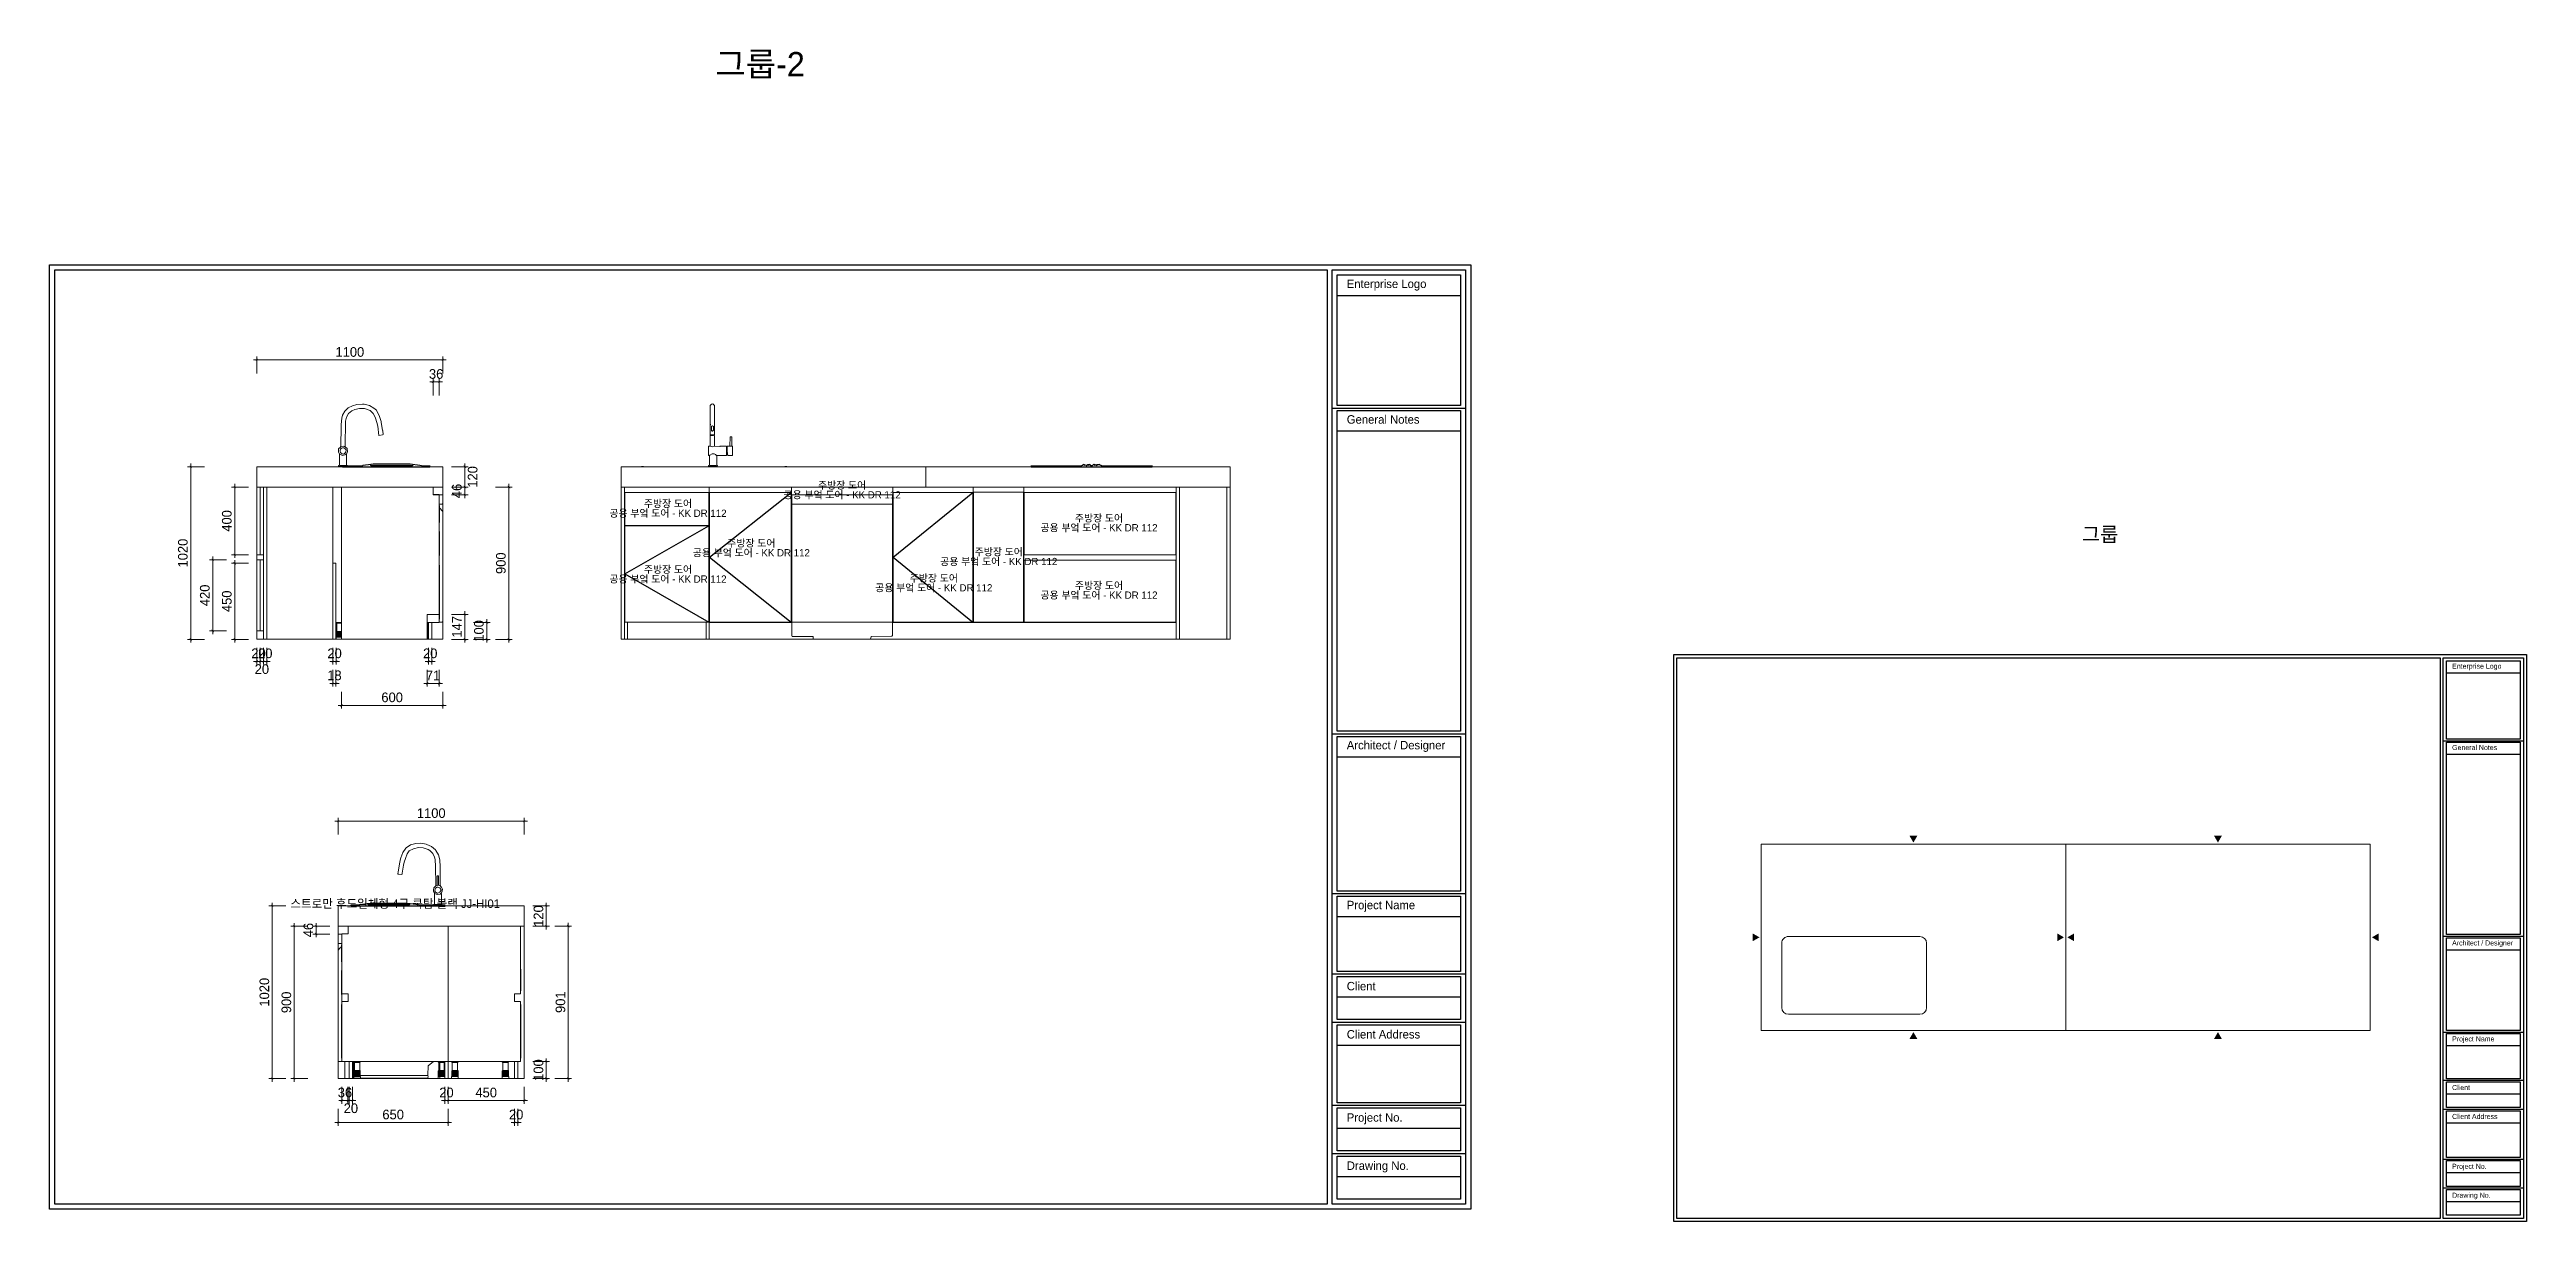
# Model space of a CAD drawing. Header units: millimetres. Extents: x 0 to 28440, y -12508 to -2066.
# Drawn here: x 13800 to 28440, y -12508 to -5583 of the extents above; entities that cross this region are included whole.
import ezdxf

# ---------------------------------------------------------------- set-up
doc = ezdxf.new("R2010")
doc.units = ezdxf.units.MM
for name, color, linetype in [('CAD_  Default', 7, 'Continuous'), ('SH-尺寸标注', 32, 'Continuous'), ('SH-符号标注', 1, 'Continuous'), ('图框', 4, 'Continuous')]:
    doc.layers.add(name, color=color, linetype=linetype)
for name, color, linetype, lineweight in [('DS-定制五金', 2, 'Continuous', 13), ('DS-定制台面', 4, 'Continuous', 13), ('DS-定制柜体', 4, 'Continuous', 13), ('SH-文字标注', 2, 'Continuous', 13)]:
    doc.layers.add(name, color=color, linetype=linetype, lineweight=lineweight)
doc.styles.add('01792ec269abeaefe4dd6d9929e1a8e4_Gothic-A1', font='', dxfattribs={"height": 0.256897})
doc.styles.add('defaultTagTextStyle_107.14285714285714_Arial', font='', dxfattribs={"height": 107.142857})
doc.styles.add('defaultTagTextStyle_178.57142857142856_Arial', font='', dxfattribs={"height": 178.571429})
doc.styles.get("Standard").update_dxf_attribs({"font": 'GothicA1-Regular.ttf'})
doc.styles.add('T_6_1_Arial', font='', dxfattribs={"height": 53.571429})
doc.styles.add('T_7_Arial', font='', dxfattribs={"height": 62.5})
doc.styles.get('01792ec269abeaefe4dd6d9929e1a8e4_Gothic-A1').set_extended_font_data('Gothic A1')
doc.styles.get('defaultTagTextStyle_107.14285714285714_Arial').set_extended_font_data('Gothic A1')
doc.styles.get('defaultTagTextStyle_178.57142857142856_Arial').set_extended_font_data('Gothic A1')
doc.styles.get('T_6_1_Arial').set_extended_font_data('Gothic A1')
doc.styles.get('T_7_Arial').set_extended_font_data('Gothic A1')
doc.dimstyles.new('D_8_1.4', dxfattribs={"dimtxt": 57.14286, "dimasz": 14.285715, "dimexe": 19.04762, "dimexo": 0, "dimgap": 0, "dimtad": 1, "dimdec": 0, "dimzin": 1, "dimdsep": 46, "dimtxsty": 'Standard', "dimblk": 'ARCHTICK', "dimcen": 0.09, "dimdle": 19.04762, "dimclrd": 32, "dimclre": 32, "dimclrt": 2, "dimadec": 0, "dimazin": 0, "dimtfac": 1, "dimtdec": 4, "dimtix": 1, "dimtmove": 2, "dimatfit": 3, "dimfxl": 80.000002, "dimfxlon": 1, "dimtolj": 1, "dimtzin": 0, "dimlwd": 9, "dimlwe": 9, "dimarcsym": 0})

msp = doc.modelspace()

# ---------------------------------------------------------------- texts
at = {"layer": 'SH-文字标注', "color": 2, "attachment_point": 5, "line_spacing_factor": 0.8}
for s, insert, char_height, style in [('그룹-2', (18000, -5675), 142.86, 'defaultTagTextStyle_178.57142857142856_Arial'), ('주방장 도어^J공용 부엌 도어 - KK DR 112', (18484.5, -8187.7), 42.857, 'T_6_1_Arial'), ('주방장 도어^J공용 부엌 도어 - KK DR 112', (17455.5, -8296.4), 42.857, 'T_6_1_Arial'), ('주방장 도어^J공용 부엌 도어 - KK DR 112', (20003, -8382.2), 42.857, 'T_6_1_Arial'), ('주방장 도어^J공용 부엌 도어 - KK DR 112', (17948, -8530), 42.857, 'T_6_1_Arial'), ('그룹', (25920, -8451), 85.71, 'defaultTagTextStyle_107.14285714285714_Arial'), ('주방장 도어^J공용 부엌 도어 - KK DR 112', (17455.5, -8685.3), 42.857, 'T_6_1_Arial'), ('주방장 도어^J공용 부엌 도어 - KK DR 112', (19410.5, -8581.8), 42.857, 'T_6_1_Arial'), ('주방장 도어^J공용 부엌 도어 - KK DR 112', (19026.5, -8737), 42.857, 'T_6_1_Arial'), ('주방장 도어^J공용 부엌 도어 - KK DR 112', (20003, -8780.2), 42.857, 'T_6_1_Arial'), ('스트로만 후드일체형 4구 쿡탑 블랙 JJ-HI01', (15843, -10632.6), 50, 'T_7_Arial')]:
    msp.add_mtext(s, dxfattribs=dict(at, insert=insert, char_height=char_height, style=style))

# ---------------------------------------------------------------- blocks, each defined once
blk = doc.blocks.new('_Frame5385020')
at = {"color": 255, "linetype": 'Continuous'}
for p, q in [((32.038, -3.32), (35.288, -3.32)), ((32.038, -11.254), (35.288, -11.254)), ((32.038, -15.143), (35.288, -15.143)), ((32.038, -17.099), (35.288, -17.099)), ((32.038, -18.272), (35.288, -18.272)), ((32.038, -20.297), (35.288, -20.297)), ((32.038, -21.47), (35.288, -21.47))]:
    blk.add_line(p, q, dxfattribs=at)
at = {"layer": 'CAD_  Default', "color": 255, "linetype": 'Continuous', "flags": 128}
for points in [[(35.413, 0.17), (35.413, -22.83), (0.802, -22.83), (0.802, 0.17), (35.413, 0.17)], [(0.927, -22.705), (0.927, 0.045), (31.913, 0.045), (31.913, -22.705), (0.927, -22.705)], [(35.288, 0.045), (35.288, -22.705), (32.038, -22.705), (32.038, 0.045), (35.288, 0.045)], [(35.163, -0.08), (35.163, -3.257), (32.163, -3.257), (32.163, -0.08), (35.163, -0.08)], [(35.163, -0.08), (35.163, -0.584), (32.163, -0.584), (32.163, -0.08), (35.163, -0.08)], [(35.163, -3.382), (35.163, -11.191), (32.163, -11.191), (32.163, -3.382), (35.163, -3.382)], [(35.163, -3.382), (35.163, -3.887), (32.163, -3.887), (32.163, -3.382), (35.163, -3.382)], [(35.163, -11.316), (35.163, -15.081), (32.163, -15.081), (32.163, -11.316), (35.163, -11.316)], [(35.163, -11.316), (35.163, -11.821), (32.163, -11.821), (32.163, -11.316), (35.163, -11.316)], [(32.163, -17.037), (32.163, -15.206), (35.163, -15.206), (35.163, -17.037)], [(35.163, -15.206), (35.163, -15.71), (32.163, -15.71), (32.163, -15.206), (35.163, -15.206)], [(35.163, -15.71), (35.163, -17.037), (32.163, -17.037), (32.163, -15.71)], [(35.163, -17.162), (35.163, -18.21), (32.163, -18.21), (32.163, -17.162)], [(35.163, -17.162), (35.163, -17.666), (32.163, -17.666), (32.163, -17.162), (35.163, -17.162)], [(35.163, -17.666), (35.163, -18.21), (32.163, -18.21), (32.163, -17.666)], [(35.163, -18.335), (35.163, -18.839), (32.163, -18.839), (32.163, -18.335), (35.163, -18.335)], [(35.163, -18.839), (35.163, -20.235), (32.163, -20.235), (32.163, -18.839)], [(35.163, -20.36), (35.163, -20.864), (32.163, -20.864), (32.163, -20.36), (35.163, -20.36)], [(35.163, -20.864), (35.163, -21.407), (32.163, -21.407), (32.163, -20.864)], [(35.163, -21.532), (35.163, -22.037), (32.163, -22.037), (32.163, -21.532), (35.163, -21.532)], [(35.163, -22.037), (35.163, -22.58), (32.163, -22.58), (32.163, -22.037)]]:
    blk.add_lwpolyline(points, dxfattribs=at)
at = {"color": 255, "attachment_point": 1, "line_spacing_factor": 0.8, "style": '01792ec269abeaefe4dd6d9929e1a8e4_Gothic-A1'}
for s, insert, char_height in [('Enterprise Logo', (32.394, -0.193), 0.20552), ('General Notes', (32.394, -3.495), 0.20552), ('Architect / Designer', (32.394, -11.425), 0.20552), ('Project Name', (32.394, -15.318), 0.20552), ('Client', (32.394, -17.293), 0.2055), ('Client Address', (32.394, -18.466), 0.20552), ('Project No.', (32.394, -20.491), 0.20552), ('Drawing No.', (32.394, -21.664), 0.20552)]:
    blk.add_mtext(s, dxfattribs=dict(at, insert=insert, char_height=char_height))
blk = doc.blocks.new('LEGEND_e3f41d8545268fbe67e594de8254ceab_8033f885b88a42619b72a4b390f941b05a11ff97-426d-4e76-a3d9-ba2e19c04bd4')
at = {"layer": 'DS-定制五金', "color": 0, "linetype": 'Continuous', "flags": 128}
for points in [[(26, 32), (26, 32), (24, 32), (23, 32), (22, 32), (22, 32), (21, 32), (21, 32), (20, 32), (20, 20), (20, 20), (20, 20), (20, 20), (20, 20), (20, 20), (20, 20), (20, 20), (20, 20), (20, 20), (20, 20), (20, 20), (20, 20), (20, 20), (20, 20), (20, 20), (20, 20), (20, 20), (20, 20), (20, 20), (20, 20), (20, 20), (20, 20), (20, 20), (20, 20), (20, 20), (20, 20), (20, 20), (20, 20), (59, 20), (59, 20), (59, 20), (59, 20), (59, 20), (59, 20), (59, 20), (59, 20), (59, 20), (59, 20), (59, 20), (59, 20), (59, 20), (59, 20), (59, 20), (59, 20), (59, 20), (59, 20), (59, 20), (59, 32), (59, 32), (59, 32), (59, 32), (59, 32), (59, 32), (59, 32), (59, 32), (59, 32), (59, 32), (59, 32), (59, 32), (59, 32), (59, 32), (59, 32), (59, 32), (59, 32), (59, 32), (59, 32), (59, 32), (59, 32), (59, 32), (59, 32), (59, 32), (59, 32), (59, 32), (59, 32), (59, 32), (59, 32), (59, 32), (59, 32), (59, 32), (59, 32), (59, 32), (59, 32), (59, 32), (59, 32), (59, 32), (58, 32)], [(55, 115), (55, 115), (24, 115), (24, 115), (24, 115), (23, 115), (23, 115), (22, 116), (22, 116), (21, 116), (21, 116), (21, 120), (58, 120), (58, 120)], [(21, 32), (21, 32), (21, 32), (21, 65), (22, 65), (22, 65), (23, 65), (24, 65), (24, 32), (23, 32), (23, 32)], [(58, 120), (58, 117), (58, 117), (58, 116), (57, 116), (22, 116), (22, 116), (22, 120)], [(22, 32), (22, 32), (22, 32), (22, 65), (22, 65), (22, 65), (24, 68), (24, 68)], [(24, 115), (24, 68), (24, 68), (24, 68), (24, 67), (24, 67), (24, 67), (24, 67), (24, 67), (24, 67), (24, 67), (24, 67), (24, 67), (24, 67), (24, 67), (24, 67), (24, 67), (55, 67), (55, 68), (55, 68)], [(30, 32), (30, 32), (32, 32), (32, 33), (32, 65), (32, 65), (30, 65), (30, 65), (30, 65), (27, 65), (27, 65), (26, 65), (26, 65), (25, 65), (24, 65), (24, 32), (26, 32)], [(27, 65), (27, 65), (27, 32), (27, 32), (26, 32)], [(26, 32), (26, 33), (26, 65), (26, 65)], [(27, 32), (28, 32), (30, 32), (30, 32), (30, 32), (30, 32), (30, 32), (30, 32), (30, 32), (30, 32), (30, 32), (30, 32), (30, 32)], [(30, 32), (30, 65)], [(30, 32), (30, 32), (33, 32), (33, 32), (33, 32), (36, 32), (36, 32), (36, 32), (39, 32), (40, 32), (40, 32), (42, 32), (43, 32), (43, 32), (46, 32), (46, 32), (49, 32), (49, 32), (50, 32), (50, 32), (50, 32), (50, 32), (50, 32), (50, 32), (50, 32), (50, 32), (50, 32), (50, 32), (50, 32), (50, 32), (50, 32), (50, 32)], [(33, 32), (33, 65), (33, 65), (36, 65), (36, 65), (36, 32), (36, 32), (36, 32), (36, 32), (36, 32), (36, 32), (36, 32), (36, 32), (36, 32), (36, 32), (36, 32)], [(39, 33), (39, 65), (39, 65), (37, 65), (36, 65), (36, 32), (37, 32), (37, 32), (37, 32), (37, 32), (37, 32), (37, 32), (37, 32), (37, 32), (37, 32), (37, 32), (37, 32), (37, 32), (37, 32), (37, 32), (37, 32), (37, 32), (39, 32), (39, 33)], [(40, 32), (40, 65), (40, 65), (43, 65), (43, 65), (43, 32), (43, 32), (43, 32), (43, 32), (43, 32), (43, 32), (43, 32), (43, 32), (43, 32), (43, 32), (43, 32)], [(46, 32), (44, 32), (44, 32), (44, 32), (44, 65), (44, 65), (46, 65), (46, 65), (46, 65), (49, 65), (49, 65), (49, 65), (49, 65), (49, 65), (49, 65), (49, 65), (49, 65), (49, 65), (49, 65), (49, 65), (49, 65), (49, 65), (49, 65), (49, 65), (49, 65), (49, 65), (49, 65), (49, 65), (49, 65), (49, 65), (49, 65), (49, 65), (50, 65), (50, 65), (50, 65), (50, 65), (50, 65), (50, 65), (50, 65), (50, 65), (52, 65), (52, 65), (52, 65), (54, 65), (54, 65), (54, 65), (54, 65), (54, 65), (54, 65), (54, 65), (54, 65), (54, 65), (54, 65), (54, 65), (54, 65), (54, 65), (54, 65), (54, 65), (54, 65), (54, 65), (54, 65), (54, 65), (54, 65), (54, 65), (54, 65), (54, 65), (55, 65), (55, 65), (55, 65), (56, 65), (57, 65), (57, 65), (58, 65), (58, 65), (58, 33), (58, 32), (58, 32), (57, 32), (57, 32), (57, 32), (57, 32), (57, 32), (57, 32), (57, 32), (57, 32), (57, 32), (57, 32), (57, 32), (57, 32)], [(46, 32), (46, 32), (46, 32), (46, 65)], [(49, 32), (49, 32), (49, 65), (49, 65)], [(50, 32), (50, 32), (52, 32), (52, 32), (54, 32), (54, 32), (54, 65), (54, 65)], [(50, 32), (50, 32), (50, 65), (50, 65)], [(52, 32), (52, 32), (52, 32), (52, 65)], [(57, 32), (57, 32), (55, 32), (55, 32), (54, 32)], [(57, 65), (57, 65), (56, 67), (55, 68), (55, 115), (56, 115), (56, 115), (56, 116), (57, 116), (57, 116), (57, 116), (57, 116), (57, 116), (57, 116), (57, 116), (57, 116), (57, 116), (57, 116), (57, 116), (57, 116), (57, 116), (57, 116), (57, 116), (57, 116), (57, 116)], [(55, 32), (55, 32), (55, 32), (55, 32), (55, 33), (55, 65), (55, 65)], [(57, 32), (57, 65)], [(58, 117), (58, 120), (58, 120), (58, 120), (58, 120), (58, 120), (58, 120), (58, 120), (58, 120), (58, 120), (58, 120), (58, 120), (58, 120), (58, 120), (58, 120), (58, 120), (58, 120), (58, 120), (58, 120), (58, 120), (58, 120), (58, 120), (58, 120), (58, 120), (58, 120), (58, 120), (58, 120), (58, 120), (58, 120), (58, 120)], [(59, 20), (59, 32)]]:
    blk.add_lwpolyline(points, dxfattribs=at)
at = {"layer": 'DS-定制五金', "color": 0, "linetype": 'Continuous'}
for centre, major_axis, start_param, end_param in [((26, 31), (0, 0.775), 5.124061, 5.871514), ((46, 31), (0, 0.94), 0.223477, 0.703818), ((51, 34), (0, 2.18), 2.665345, 3.61784), ((56, 33), (0, 0.939), 2.362764, 3.754139)]:
    blk.add_ellipse(centre, major_axis=major_axis, ratio=1, start_param=start_param, end_param=end_param, dxfattribs=at)
blk = doc.blocks.new('LEGEND_e3f41d8545268fbe67e594de8254ceab_8033f885b88a42619b72a4b390f941b0ee0fa599-ee52-4511-b29a-a06bd6a15c99')
at = {"layer": 'DS-定制五金', "color": 0, "linetype": 'Continuous', "flags": 128}
for points in [[(26, 32), (26, 32), (24, 32), (23, 32), (22, 32), (22, 32), (21, 32), (21, 32), (20, 32), (20, 20), (20, 20), (20, 20), (20, 20), (20, 20), (20, 20), (20, 20), (20, 20), (20, 20), (20, 20), (20, 20), (20, 20), (20, 20), (20, 20), (20, 20), (20, 20), (20, 20), (20, 20), (20, 20), (20, 20), (20, 20), (20, 20), (20, 20), (20, 20), (20, 20), (20, 20), (20, 20), (20, 20), (20, 20), (58, 20), (59, 20), (59, 20), (59, 20), (59, 20), (59, 20), (59, 20), (59, 20), (59, 20), (59, 20), (59, 20), (59, 20), (59, 20), (59, 20), (59, 20), (59, 20), (59, 20), (59, 20), (59, 20), (59, 32), (59, 32), (59, 32), (59, 32), (59, 32), (59, 32), (59, 32), (59, 32), (59, 32), (59, 32), (59, 32), (59, 32), (59, 32), (59, 32), (59, 32), (59, 32), (59, 32), (59, 32), (59, 32), (59, 32), (59, 32), (59, 32), (59, 32), (59, 32), (59, 32), (59, 32), (59, 32), (59, 32), (59, 32), (59, 32), (59, 32), (59, 32), (59, 32), (59, 32), (59, 32), (59, 32), (59, 32), (59, 32), (58, 32)], [(55, 115), (55, 115), (24, 115), (24, 115), (24, 115), (23, 115), (23, 115), (22, 116), (22, 116), (21, 116), (21, 116), (21, 120), (58, 120), (58, 120)], [(21, 32), (21, 32), (21, 32), (21, 65), (22, 65), (22, 65), (23, 65), (24, 65), (24, 32), (23, 32), (23, 32)], [(58, 120), (58, 117), (58, 117), (58, 116), (57, 116), (22, 116), (22, 116), (22, 120)], [(22, 32), (22, 32), (22, 32), (22, 65), (22, 65), (22, 65), (24, 68), (24, 68)], [(24, 115), (24, 68), (24, 68), (24, 68), (24, 67), (24, 67), (24, 67), (24, 67), (24, 67), (24, 67), (24, 67), (24, 67), (24, 67), (24, 67), (24, 67), (24, 67), (24, 67), (55, 67), (55, 68), (55, 68)], [(30, 32), (30, 32), (32, 32), (32, 33), (32, 65), (32, 65), (30, 65), (30, 65), (30, 65), (27, 65), (27, 65), (26, 65), (26, 65), (24, 65), (24, 65), (24, 32), (26, 32)], [(27, 65), (27, 65), (27, 32), (27, 32), (26, 32)], [(26, 32), (26, 33), (26, 65), (26, 65)], [(27, 32), (28, 32), (30, 32), (30, 32), (30, 32), (30, 32), (30, 32), (30, 32), (30, 32), (30, 32), (30, 32), (30, 32), (30, 32)], [(30, 32), (30, 65)], [(30, 32), (30, 32), (33, 32), (33, 32), (33, 32), (36, 32), (36, 32), (36, 32), (39, 32), (40, 32), (40, 32), (42, 32), (43, 32), (43, 32), (46, 32), (46, 32), (49, 32), (49, 32), (50, 32), (50, 32), (50, 32), (50, 32), (50, 32), (50, 32), (50, 32), (50, 32), (50, 32), (50, 32), (50, 32), (50, 32), (50, 32), (50, 32)], [(33, 32), (33, 65), (33, 65), (36, 65), (36, 65), (36, 32), (36, 32), (36, 32), (36, 32), (36, 32), (36, 32), (36, 32), (36, 32), (36, 32), (36, 32), (36, 32)], [(39, 33), (39, 65), (39, 65), (37, 65), (36, 65), (36, 32), (37, 32), (37, 32), (37, 32), (37, 32), (37, 32), (37, 32), (37, 32), (37, 32), (37, 32), (37, 32), (37, 32), (37, 32), (37, 32), (37, 32), (37, 32), (37, 32), (39, 32), (39, 33)], [(40, 32), (40, 65), (40, 65), (43, 65), (43, 65), (43, 32), (43, 32), (43, 32), (43, 32), (43, 32), (43, 32), (43, 32), (43, 32), (43, 32), (43, 32), (43, 32)], [(46, 32), (44, 32), (44, 32), (44, 32), (44, 65), (44, 65), (46, 65), (46, 65), (46, 65), (49, 65), (49, 65), (49, 65), (49, 65), (49, 65), (49, 65), (49, 65), (49, 65), (49, 65), (49, 65), (49, 65), (49, 65), (49, 65), (49, 65), (49, 65), (49, 65), (49, 65), (49, 65), (49, 65), (49, 65), (49, 65), (49, 65), (49, 65), (50, 65), (50, 65), (50, 65), (50, 65), (50, 65), (50, 65), (50, 65), (50, 65), (52, 65), (52, 65), (52, 65), (54, 65), (54, 65), (54, 65), (54, 65), (54, 65), (54, 65), (54, 65), (54, 65), (54, 65), (54, 65), (54, 65), (54, 65), (54, 65), (54, 65), (54, 65), (54, 65), (54, 65), (54, 65), (54, 65), (54, 65), (54, 65), (54, 65), (54, 65), (54, 65), (55, 65), (55, 65), (56, 65), (57, 65), (57, 65), (58, 65), (58, 65), (58, 33), (58, 32), (58, 32), (57, 32), (57, 32), (57, 32), (57, 32), (57, 32), (57, 32), (57, 32), (57, 32), (57, 32), (57, 32), (56, 32), (56, 32)], [(46, 32), (46, 32), (46, 32), (46, 65)], [(49, 32), (49, 32), (49, 65), (49, 65)], [(50, 32), (50, 32), (52, 32), (52, 32), (54, 32), (54, 32), (54, 65), (54, 65)], [(50, 32), (50, 32), (50, 65), (50, 65)], [(52, 32), (52, 32), (52, 32), (52, 65)], [(57, 32), (57, 32), (55, 32), (55, 32), (54, 32)], [(57, 65), (57, 65), (56, 67), (55, 68), (55, 115), (56, 115), (56, 115), (56, 116), (57, 116), (57, 116), (57, 116), (57, 116), (57, 116), (57, 116), (57, 116), (57, 116), (57, 116), (57, 116), (57, 116), (57, 116), (57, 116), (57, 116), (57, 116), (57, 116), (57, 116)], [(55, 32), (55, 32), (55, 32), (55, 32), (55, 33), (55, 65), (55, 65)], [(56, 32), (57, 65)], [(58, 117), (58, 120), (58, 120), (58, 120), (58, 120), (58, 120), (58, 120), (58, 120), (58, 120), (58, 120), (58, 120), (58, 120), (58, 120), (58, 120), (58, 120), (58, 120), (58, 120), (58, 120), (58, 120), (58, 120), (58, 120), (58, 120), (58, 120), (58, 120), (58, 120), (58, 120), (58, 120), (58, 120), (58, 120), (58, 120)], [(59, 20), (59, 32)]]:
    blk.add_lwpolyline(points, dxfattribs=at)
at = {"layer": 'DS-定制五金', "color": 0, "linetype": 'Continuous'}
for centre, major_axis, start_param, end_param in [((26, 31), (0, 0.775), 5.124061, 5.871514), ((46, 31), (0, 0.94), 0.223477, 0.703818), ((51, 34), (0, 2.18), 2.665345, 3.61784), ((56, 33), (0, 0.939), 2.362764, 3.754139)]:
    blk.add_ellipse(centre, major_axis=major_axis, ratio=1, start_param=start_param, end_param=end_param, dxfattribs=at)
blk = doc.blocks.new('LEGEND_e3f41d8545268fbe67e594de8254ceab_8033f885b88a42619b72a4b390f941b0a975329c-3e81-4790-8fb4-66a5e090ca1a')
at = {"layer": 'DS-定制五金', "color": 0, "linetype": 'Continuous'}
for p, q in [((20, 20), (20, 20)), ((20, 20), (58, 20)), ((58, 20), (59, 20)), ((59, 20), (59, 24)), ((59, 20), (59, 24)), ((59, 20), (59, 20)), ((59, 20), (59, 20)), ((59, 20), (59, 20)), ((59, 20), (59, 20)), ((59, 20), (59, 20)), ((59, 20), (59, 20)), ((59, 20), (59, 20)), ((59, 20), (59, 20)), ((59, 20), (59, 20)), ((59, 20), (59, 20)), ((59, 20), (59, 20)), ((59, 20), (59, 20)), ((59, 20), (59, 20)), ((59, 20), (59, 20)), ((59, 20), (59, 20)), ((59, 20), (59, 20)), ((59, 20), (59, 20))]:
    blk.add_line(p, q, dxfattribs=at)
blk = doc.blocks.new('LEGEND_e3f41d8545268fbe67e594de8254ceab_8033f885b88a42619b72a4b390f941b0fa1cf8a2-6402-493e-bc92-b14cb4f5df68')
at = {"layer": 'DS-定制五金', "color": 0, "linetype": 'Continuous'}
for p, q in [((21, 32), (20, 32)), ((20, 32), (20, 20)), ((20, 20), (20, 20)), ((20, 20), (20, 20)), ((20, 20), (20, 20)), ((20, 20), (20, 20)), ((20, 20), (20, 20)), ((20, 20), (20, 20)), ((20, 20), (20, 20)), ((20, 20), (20, 20)), ((20, 20), (20, 20)), ((20, 20), (20, 20)), ((20, 20), (20, 20)), ((20, 20), (20, 20)), ((20, 20), (20, 20)), ((20, 20), (20, 20)), ((20, 20), (20, 20)), ((20, 20), (20, 20)), ((20, 20), (20, 20)), ((20, 20), (20, 20)), ((20, 20), (20, 20)), ((20, 20), (20, 20)), ((20, 20), (20, 20)), ((20, 20), (20, 20)), ((20, 20), (20, 20)), ((20, 20), (20, 20)), ((20, 20), (20, 20)), ((20, 20), (20, 20)), ((20, 20), (20, 20)), ((20, 20), (59, 20)), ((21, 116), (21, 120)), ((21, 120), (49, 120)), ((22, 116), (21, 116)), ((21, 116), (21, 116)), ((22, 32), (21, 32)), ((21, 32), (21, 32)), ((22, 116), (22, 120)), ((23, 115), (22, 116)), ((22, 116), (22, 116)), ((49, 116), (22, 116)), ((22, 116), (22, 116)), ((23, 32), (22, 32)), ((22, 32), (22, 32)), ((24, 115), (23, 115)), ((23, 115), (23, 115)), ((24, 32), (23, 32)), ((49, 115), (24, 115)), ((24, 115), (24, 115)), ((24, 115), (24, 115)), ((24, 115), (24, 68)), ((24, 68), (24, 68)), ((24, 68), (24, 68)), ((24, 68), (24, 67)), ((24, 67), (24, 67)), ((24, 67), (24, 67)), ((24, 67), (24, 67)), ((24, 67), (24, 67)), ((24, 67), (24, 67)), ((24, 67), (24, 67)), ((24, 67), (24, 67)), ((24, 67), (24, 67)), ((24, 67), (24, 67)), ((24, 67), (24, 67)), ((24, 67), (24, 67)), ((24, 67), (24, 67)), ((24, 67), (49, 67)), ((26, 32), (24, 32)), ((26, 32), (26, 32)), ((30, 32), (30, 32)), ((30, 32), (33, 32)), ((33, 32), (33, 32)), ((33, 32), (33, 32)), ((33, 32), (36, 32)), ((36, 32), (36, 32)), ((36, 32), (36, 32)), ((36, 32), (39, 32)), ((39, 32), (40, 32)), ((40, 32), (40, 32)), ((40, 32), (42, 32)), ((42, 32), (43, 32)), ((43, 32), (43, 32)), ((43, 32), (46, 32)), ((44, 32), (44, 65)), ((44, 65), (44, 65)), ((44, 65), (46, 65)), ((46, 32), (44, 32)), ((44, 32), (44, 32)), ((44, 32), (44, 32)), ((46, 65), (46, 65)), ((46, 65), (46, 65)), ((46, 65), (49, 65)), ((46, 32), (46, 32)), ((46, 32), (49, 32)), ((49, 65), (49, 65)), ((49, 65), (49, 65)), ((49, 65), (49, 65)), ((49, 65), (49, 65)), ((49, 65), (49, 65)), ((49, 65), (49, 65)), ((49, 65), (49, 65)), ((49, 65), (49, 65)), ((49, 65), (49, 65)), ((49, 65), (49, 65)), ((49, 65), (49, 65)), ((49, 65), (49, 65)), ((49, 65), (49, 65)), ((49, 65), (49, 65)), ((49, 65), (49, 65)), ((49, 65), (49, 65)), ((49, 65), (49, 65)), ((49, 65), (49, 65)), ((49, 65), (49, 65)), ((49, 65), (49, 65)), ((49, 65), (49, 65)), ((49, 32), (49, 32)), ((49, 32), (49, 32)), ((59, 20), (59, 20))]:
    blk.add_line(p, q, dxfattribs=at)
at = {"layer": 'DS-定制五金', "color": 0, "linetype": 'Continuous', "flags": 128}
for points in [[(21, 32), (21, 32), (21, 32), (21, 65), (22, 65), (22, 65), (23, 65), (24, 64), (24, 32), (23, 32), (23, 32)], [(22, 32), (22, 32), (22, 32), (22, 65), (22, 65), (22, 65), (24, 68), (24, 68)], [(30, 32), (30, 32), (32, 32), (32, 32), (32, 65), (32, 65), (30, 65), (30, 65), (30, 65), (27, 65), (27, 65), (26, 65), (26, 65), (25, 65), (24, 65), (24, 32), (26, 32)], [(27, 65), (27, 64), (27, 32), (27, 32), (26, 32)], [(26, 32), (26, 32), (26, 65), (26, 65)], [(27, 32), (28, 32), (30, 32), (30, 32), (30, 32), (30, 32), (30, 32), (30, 32), (30, 32), (30, 32), (30, 32), (30, 32), (30, 32)], [(30, 32), (30, 65)], [(33, 32), (33, 65), (33, 65), (36, 65), (36, 64), (36, 32), (36, 32), (36, 32), (36, 32), (36, 32), (36, 32), (36, 32), (36, 32), (36, 32), (36, 32), (36, 32)], [(39, 32), (39, 65), (39, 65), (37, 65), (37, 65), (37, 32), (37, 32), (37, 32), (37, 32), (37, 32), (37, 32), (37, 32), (37, 32), (37, 32), (37, 32), (37, 32), (37, 32), (37, 32), (37, 32), (37, 32), (37, 32), (37, 32), (39, 32), (39, 32)], [(40, 32), (40, 65), (40, 65), (43, 65), (43, 64), (43, 32), (43, 32), (43, 32), (43, 32), (43, 32), (43, 32), (43, 32), (43, 32), (43, 32), (43, 32), (43, 32)], [(46, 32), (46, 32), (46, 32), (46, 65)], [(49, 32), (49, 32), (49, 64), (49, 65)]]:
    blk.add_lwpolyline(points, dxfattribs=at)
at = {"layer": 'DS-定制五金', "color": 0, "linetype": 'Continuous'}
for centre, major_axis, start_param, end_param in [((26, 31), (0, 0.775), 5.124061, 5.871514), ((46, 31), (0, 0.94), 0.223477, 0.703818)]:
    blk.add_ellipse(centre, major_axis=major_axis, ratio=1, start_param=start_param, end_param=end_param, dxfattribs=at)
blk = doc.blocks.new('LEGEND_d3e6bdb468ea488bd05571ffb39fac93_d3da621e1dc04da98d470efddcf8631cc067784a-c30e-48fb-b614-1e79f405a0a8')
at = {"layer": 'DS-定制五金', "color": 0, "linetype": 'Continuous', "flags": 128}
for points in [[(26, 32), (26, 32), (24, 32), (23, 32), (22, 32), (22, 32), (21, 32), (21, 32), (20, 32), (20, 20), (20, 20), (20, 20), (20, 20), (20, 20), (20, 20), (20, 20), (20, 20), (20, 20), (20, 20), (20, 20), (20, 20), (20, 20), (20, 20), (20, 20), (20, 20), (20, 20), (20, 20), (20, 20), (20, 20), (20, 20), (20, 20), (20, 20), (20, 20), (20, 20), (20, 20), (20, 20), (20, 20), (20, 20), (58, 20), (59, 20), (59, 20), (59, 20), (59, 20), (59, 20), (59, 20), (59, 20), (59, 20), (59, 20), (59, 20), (59, 20), (59, 20), (59, 20), (59, 20), (59, 20), (59, 20), (59, 20), (59, 20), (59, 32), (59, 32), (59, 32), (59, 32), (59, 32), (59, 32), (59, 32), (59, 32), (59, 32), (59, 32), (59, 32), (59, 32), (59, 32), (59, 32), (59, 32), (59, 32), (59, 32), (59, 32), (59, 32), (59, 32), (59, 32), (59, 32), (59, 32), (59, 32), (59, 32), (59, 32), (59, 32), (59, 32), (59, 32), (59, 32), (59, 32), (59, 32), (59, 32), (59, 32), (59, 32), (59, 32), (59, 32), (59, 32), (58, 32)], [(55, 115), (55, 115), (24, 115), (24, 115), (24, 115), (23, 115), (23, 115), (22, 116), (22, 116), (21, 116), (21, 116), (21, 120), (58, 120), (58, 120)], [(21, 32), (21, 32), (21, 32), (21, 65), (22, 65), (22, 65), (23, 65), (24, 65), (24, 32), (23, 32), (23, 32)], [(58, 120), (58, 117), (58, 117), (58, 116), (57, 116), (22, 116), (22, 116), (22, 120)], [(22, 32), (22, 32), (22, 32), (22, 65), (22, 65), (22, 65), (24, 68), (24, 68)], [(24, 115), (24, 68), (24, 68), (24, 68), (24, 67), (24, 67), (24, 67), (24, 67), (24, 67), (24, 67), (24, 67), (24, 67), (24, 67), (24, 67), (24, 67), (24, 67), (24, 67), (55, 67), (55, 68), (55, 68)], [(30, 32), (30, 32), (32, 32), (32, 33), (32, 65), (32, 65), (30, 65), (30, 65), (30, 65), (27, 65), (27, 65), (26, 65), (26, 65), (24, 65), (24, 65), (24, 32), (26, 32)], [(27, 65), (27, 65), (27, 32), (27, 32), (26, 32)], [(26, 32), (26, 33), (26, 65), (26, 65)], [(27, 32), (28, 32), (30, 32), (30, 32), (30, 32), (30, 32), (30, 32), (30, 32), (30, 32), (30, 32), (30, 32), (30, 32), (30, 32)], [(30, 32), (30, 65)], [(30, 32), (30, 32), (33, 32), (33, 32), (33, 32), (36, 32), (36, 32), (36, 32), (39, 32), (40, 32), (40, 32), (42, 32), (43, 32), (43, 32), (46, 32), (46, 32), (49, 32), (49, 32), (50, 32), (50, 32), (50, 32), (50, 32), (50, 32), (50, 32), (50, 32), (50, 32), (50, 32), (50, 32), (50, 32), (50, 32), (50, 32), (50, 32)], [(33, 32), (33, 65), (33, 65), (36, 65), (36, 65), (36, 32), (36, 32), (36, 32), (36, 32), (36, 32), (36, 32), (36, 32), (36, 32), (36, 32), (36, 32), (36, 32)], [(39, 33), (39, 65), (39, 65), (37, 65), (36, 65), (36, 32), (37, 32), (37, 32), (37, 32), (37, 32), (37, 32), (37, 32), (37, 32), (37, 32), (37, 32), (37, 32), (37, 32), (37, 32), (37, 32), (37, 32), (37, 32), (37, 32), (39, 32), (39, 33)], [(40, 32), (40, 65), (40, 65), (43, 65), (43, 65), (43, 32), (43, 32), (43, 32), (43, 32), (43, 32), (43, 32), (43, 32), (43, 32), (43, 32), (43, 32), (43, 32)], [(46, 32), (44, 32), (44, 32), (44, 32), (44, 65), (44, 65), (46, 65), (46, 65), (46, 65), (49, 65), (49, 65), (49, 65), (49, 65), (49, 65), (49, 65), (49, 65), (49, 65), (49, 65), (49, 65), (49, 65), (49, 65), (49, 65), (49, 65), (49, 65), (49, 65), (49, 65), (49, 65), (49, 65), (49, 65), (49, 65), (49, 65), (49, 65), (50, 65), (50, 65), (50, 65), (50, 65), (50, 65), (50, 65), (50, 65), (50, 65), (52, 65), (52, 65), (52, 65), (54, 65), (54, 65), (54, 65), (54, 65), (54, 65), (54, 65), (54, 65), (54, 65), (54, 65), (54, 65), (54, 65), (54, 65), (54, 65), (54, 65), (54, 65), (54, 65), (54, 65), (54, 65), (54, 65), (54, 65), (54, 65), (54, 65), (54, 65), (54, 65), (55, 65), (55, 65), (56, 65), (57, 65), (57, 65), (58, 65), (58, 65), (58, 33), (58, 32), (58, 32), (57, 32), (57, 32), (57, 32), (57, 32), (57, 32), (57, 32), (57, 32), (57, 32), (57, 32), (57, 32), (56, 32), (56, 32)], [(46, 32), (46, 32), (46, 32), (46, 65)], [(49, 32), (49, 32), (49, 65), (49, 65)], [(50, 32), (50, 32), (52, 32), (52, 32), (54, 32), (54, 32), (54, 65), (54, 65)], [(50, 32), (50, 32), (50, 65), (50, 65)], [(52, 32), (52, 32), (52, 32), (52, 65)], [(57, 32), (57, 32), (55, 32), (55, 32), (54, 32)], [(57, 65), (57, 65), (56, 67), (55, 68), (55, 115), (56, 115), (56, 115), (56, 116), (57, 116), (57, 116), (57, 116), (57, 116), (57, 116), (57, 116), (57, 116), (57, 116), (57, 116), (57, 116), (57, 116), (57, 116), (57, 116), (57, 116), (57, 116), (57, 116), (57, 116)], [(55, 32), (55, 32), (55, 32), (55, 32), (55, 33), (55, 65), (55, 65)], [(56, 32), (57, 65)], [(58, 117), (58, 120), (58, 120), (58, 120), (58, 120), (58, 120), (58, 120), (58, 120), (58, 120), (58, 120), (58, 120), (58, 120), (58, 120), (58, 120), (58, 120), (58, 120), (58, 120), (58, 120), (58, 120), (58, 120), (58, 120), (58, 120), (58, 120), (58, 120), (58, 120), (58, 120), (58, 120), (58, 120), (58, 120), (58, 120)], [(59, 20), (59, 32)]]:
    blk.add_lwpolyline(points, dxfattribs=at)
at = {"layer": 'DS-定制五金', "color": 0, "linetype": 'Continuous'}
for centre, major_axis, start_param, end_param in [((26, 31), (0, 0.775), 5.124061, 5.871514), ((46, 31), (0, 0.94), 0.223477, 0.703818), ((51, 34), (0, 2.18), 2.665345, 3.61784), ((56, 33), (0, 0.939), 2.362764, 3.754139)]:
    blk.add_ellipse(centre, major_axis=major_axis, ratio=1, start_param=start_param, end_param=end_param, dxfattribs=at)
blk = doc.blocks.new('LEGEND_d3e6bdb468ea488bd05571ffb39fac93_d3da621e1dc04da98d470efddcf8631cc4e987ac-bb7d-4b6a-88a1-6a62ea4ebbe8')
at = {"layer": 'DS-定制五金', "color": 0, "linetype": 'Continuous'}
for p, q in [((20, 22), (20, 20)), ((20, 20), (20, 20)), ((20, 20), (20, 20)), ((20, 20), (20, 20)), ((20, 20), (20, 20)), ((20, 20), (20, 20)), ((20, 20), (20, 20)), ((20, 20), (20, 20)), ((20, 20), (20, 20)), ((20, 20), (20, 20)), ((20, 20), (20, 20)), ((20, 20), (20, 20)), ((20, 20), (20, 20)), ((20, 20), (20, 20)), ((20, 20), (20, 20)), ((20, 20), (20, 20)), ((20, 20), (20, 20)), ((20, 20), (20, 20)), ((20, 20), (20, 20)), ((20, 20), (20, 20)), ((20, 20), (20, 20)), ((20, 20), (20, 20)), ((20, 20), (20, 20)), ((20, 20), (20, 20)), ((20, 20), (20, 20)), ((20, 20), (20, 20)), ((20, 20), (20, 20)), ((20, 20), (20, 20)), ((20, 20), (58, 20)), ((58, 20), (59, 20)), ((59, 20), (59, 22)), ((59, 20), (59, 22)), ((59, 20), (59, 20)), ((59, 20), (59, 20)), ((59, 20), (59, 20)), ((59, 20), (59, 20)), ((59, 20), (59, 20)), ((59, 20), (59, 20)), ((59, 20), (59, 20)), ((59, 20), (59, 20)), ((59, 20), (59, 20)), ((59, 20), (59, 20)), ((59, 20), (59, 20)), ((59, 20), (59, 20)), ((59, 20), (59, 20)), ((59, 20), (59, 20)), ((59, 20), (59, 20)), ((59, 20), (59, 20)), ((59, 20), (59, 20))]:
    blk.add_line(p, q, dxfattribs=at)
blk = doc.blocks.new('LEGEND_d7e2e849badd35b20153afb27b495678_1ac8429ec3b945f98543b5c13aaf8c21')
at = {"layer": 'DS-定制五金', "color": 134, "linetype": 'Continuous'}
for p, q in [((37, 296), (32, 275)), ((38, 301), (37, 296)), ((50, 332), (38, 301)), ((68, 358), (50, 332)), ((58, 275), (65, 298)), ((65, 298), (75, 324)), ((70, 360), (68, 358)), ((96, 377), (70, 360)), ((75, 324), (88, 342)), ((88, 342), (114, 355)), ((126, 386), (96, 377)), ((114, 355), (142, 362)), ((157, 388), (126, 386)), ((142, 362), (171, 360)), ((187, 382), (157, 388)), ((171, 360), (199, 350)), ((192, 380), (187, 382)), ((220, 368), (192, 380)), ((199, 350), (209, 344)), ((209, 344), (227, 327)), ((243, 348), (220, 368)), ((227, 327), (238, 305)), ((238, 305), (241, 292)), ((246, 345), (243, 348)), ((260, 319), (246, 345)), ((268, 290), (260, 319)), ((22, 218), (21, 207)), ((21, 207), (23, 205)), ((23, 219), (22, 218)), ((32, 275), (23, 219)), ((23, 205), (27, 204)), ((27, 204), (40, 202)), ((40, 202), (46, 204)), ((46, 204), (47, 210)), ((47, 210), (54, 258)), ((54, 258), (58, 275)), ((241, 292), (242, 284)), ((242, 284), (244, 258)), ((244, 258), (245, 136)), ((270, 247), (268, 290)), ((270, 138), (270, 247)), ((234, 125), (231, 110)), ((231, 110), (231, 105)), ((231, 105), (237, 94)), ((235, 26), (231, 25)), ((231, 25), (231, 22)), ((245, 136), (234, 125)), ((237, 27), (235, 26)), ((237, 94), (237, 91)), ((237, 91), (237, 27)), ((237, 27), (237, 26)), ((237, 26), (238, 25)), ((238, 25), (275, 25)), ((260, 19), (281, 19)), ((274, 132), (270, 138)), ((270, 138), (270, 138)), ((277, 130), (274, 132)), ((277, 129), (277, 130)), ((278, 129), (277, 129)), ((277, 91), (283, 104)), ((278, 90), (277, 91)), ((284, 117), (278, 129)), ((278, 27), (278, 90)), ((279, 25), (278, 27)), ((283, 25), (279, 25)), ((281, 19), (283, 24)), ((283, 104), (284, 117)), ((283, 24), (283, 25))]:
    blk.add_line(p, q, dxfattribs=at)
at = {"layer": 'DS-定制五金', "color": 134, "linetype": 'Continuous', "flags": 128}
for points in [[(252, 138), (252, 194), (260, 194), (261, 193), (261, 141), (260, 139)], [(237, 91), (253, 84), (270, 87), (275, 91), (277, 91)], [(256, 92), (257, 92), (269, 99), (276, 111), (276, 113), (269, 124), (257, 129), (253, 129), (243, 122), (239, 111), (243, 99), (253, 93), (256, 92)], [(245, 136), (252, 138), (260, 139), (267, 137), (270, 138)]]:
    blk.add_lwpolyline(points, dxfattribs=at)
at = {"layer": 'DS-定制五金', "color": 134, "linetype": 'Continuous'}
blk.add_ellipse((279, 22), major_axis=(0, 5.06), ratio=1, start_param=0.224023, end_param=0.951982, dxfattribs=at)
blk = doc.blocks.new('LEGEND_e3f41d8545268fbe67e594de8254ceab_8033f885b88a42619b72a4b390f941b09aee33d4-22f0-4c77-9227-8f7d521c6678')
at = {"layer": 'DS-定制五金', "color": 0, "linetype": 'Continuous', "flags": 128}
for points in [[(26, 32), (26, 32), (24, 32), (23, 32), (22, 32), (22, 32), (21, 32), (21, 32), (20, 32), (20, 20), (20, 20), (20, 20), (20, 20), (20, 20), (20, 20), (20, 20), (20, 20), (20, 20), (20, 20), (20, 20), (20, 20), (20, 20), (20, 20), (20, 20), (20, 20), (20, 20), (20, 20), (20, 20), (20, 20), (20, 20), (20, 20), (20, 20), (20, 20), (20, 20), (20, 20), (20, 20), (20, 20), (20, 20), (58, 20), (59, 20), (59, 20), (59, 20), (59, 20), (59, 20), (59, 20), (59, 20), (59, 20), (59, 20), (59, 20), (59, 20), (59, 20), (59, 20), (59, 20), (59, 20), (59, 20), (59, 20), (59, 20), (59, 32), (59, 32), (59, 32), (59, 32), (59, 32), (59, 32), (59, 32), (59, 32), (59, 32), (59, 32), (59, 32), (59, 32), (59, 32), (59, 32), (59, 32), (59, 32), (59, 32), (59, 32), (59, 32), (59, 32), (59, 32), (59, 32), (59, 32), (59, 32), (59, 32), (59, 32), (59, 32), (59, 32), (59, 32), (59, 32), (59, 32), (59, 32), (59, 32), (59, 32), (59, 32), (59, 32), (59, 32), (59, 32), (58, 32)], [(55, 115), (55, 115), (24, 115), (24, 115), (24, 115), (23, 115), (23, 115), (22, 116), (22, 116), (21, 116), (21, 116), (21, 120), (58, 120), (58, 120)], [(21, 32), (21, 32), (21, 32), (21, 65), (22, 65), (22, 65), (23, 65), (24, 65), (24, 32), (23, 32), (23, 32)], [(58, 120), (58, 117), (58, 117), (58, 116), (57, 116), (22, 116), (22, 116), (22, 120)], [(22, 32), (22, 32), (22, 32), (22, 65), (22, 65), (22, 65), (24, 68), (24, 68)], [(24, 115), (24, 68), (24, 68), (24, 68), (24, 67), (24, 67), (24, 67), (24, 67), (24, 67), (24, 67), (24, 67), (24, 67), (24, 67), (24, 67), (24, 67), (24, 67), (24, 67), (55, 67), (55, 68), (55, 68)], [(30, 32), (30, 32), (32, 32), (32, 33), (32, 65), (32, 65), (30, 65), (30, 65), (30, 65), (27, 65), (27, 65), (26, 65), (26, 65), (24, 65), (24, 65), (24, 32), (26, 32)], [(27, 65), (27, 65), (27, 32), (27, 32), (26, 32)], [(26, 32), (26, 33), (26, 65), (26, 65)], [(27, 32), (28, 32), (30, 32), (30, 32), (30, 32), (30, 32), (30, 32), (30, 32), (30, 32), (30, 32), (30, 32), (30, 32), (30, 32)], [(30, 32), (30, 65)], [(30, 32), (30, 32), (33, 32), (33, 32), (33, 32), (36, 32), (36, 32), (36, 32), (39, 32), (40, 32), (40, 32), (42, 32), (43, 32), (43, 32), (46, 32), (46, 32), (49, 32), (49, 32), (50, 32), (50, 32), (50, 32), (50, 32), (50, 32), (50, 32), (50, 32), (50, 32), (50, 32), (50, 32), (50, 32), (50, 32), (50, 32), (50, 32)], [(33, 32), (33, 65), (33, 65), (36, 65), (36, 65), (36, 32), (36, 32), (36, 32), (36, 32), (36, 32), (36, 32), (36, 32), (36, 32), (36, 32), (36, 32), (36, 32)], [(39, 33), (39, 65), (39, 65), (37, 65), (36, 65), (36, 32), (37, 32), (37, 32), (37, 32), (37, 32), (37, 32), (37, 32), (37, 32), (37, 32), (37, 32), (37, 32), (37, 32), (37, 32), (37, 32), (37, 32), (37, 32), (37, 32), (39, 32), (39, 33)], [(40, 32), (40, 65), (40, 65), (43, 65), (43, 65), (43, 32), (43, 32), (43, 32), (43, 32), (43, 32), (43, 32), (43, 32), (43, 32), (43, 32), (43, 32), (43, 32)], [(46, 32), (44, 32), (44, 32), (44, 32), (44, 65), (44, 65), (46, 65), (46, 65), (46, 65), (49, 65), (49, 65), (49, 65), (49, 65), (49, 65), (49, 65), (49, 65), (49, 65), (49, 65), (49, 65), (49, 65), (49, 65), (49, 65), (49, 65), (49, 65), (49, 65), (49, 65), (49, 65), (49, 65), (49, 65), (49, 65), (49, 65), (49, 65), (50, 65), (50, 65), (50, 65), (50, 65), (50, 65), (50, 65), (50, 65), (50, 65), (52, 65), (52, 65), (52, 65), (54, 65), (54, 65), (54, 65), (54, 65), (54, 65), (54, 65), (54, 65), (54, 65), (54, 65), (54, 65), (54, 65), (54, 65), (54, 65), (54, 65), (54, 65), (54, 65), (54, 65), (54, 65), (54, 65), (54, 65), (54, 65), (54, 65), (54, 65), (54, 65), (55, 65), (55, 65), (56, 65), (57, 65), (57, 65), (58, 65), (58, 65), (58, 33), (58, 32), (58, 32), (57, 32), (57, 32), (57, 32), (57, 32), (57, 32), (57, 32), (57, 32), (57, 32), (57, 32), (57, 32), (56, 32), (56, 32)], [(46, 32), (46, 32), (46, 32), (46, 65)], [(49, 32), (49, 32), (49, 65), (49, 65)], [(50, 32), (50, 32), (52, 32), (52, 32), (54, 32), (54, 32), (54, 65), (54, 65)], [(50, 32), (50, 32), (50, 65), (50, 65)], [(52, 32), (52, 32), (52, 32), (52, 65)], [(57, 32), (57, 32), (55, 32), (55, 32), (54, 32)], [(57, 65), (57, 65), (56, 67), (55, 68), (55, 115), (56, 115), (56, 115), (56, 116), (57, 116), (57, 116), (57, 116), (57, 116), (57, 116), (57, 116), (57, 116), (57, 116), (57, 116), (57, 116), (57, 116), (57, 116), (57, 116), (57, 116), (57, 116), (57, 116), (57, 116)], [(55, 32), (55, 32), (55, 32), (55, 32), (55, 33), (55, 65), (55, 65)], [(56, 32), (57, 65)], [(58, 117), (58, 120), (58, 120), (58, 120), (58, 120), (58, 120), (58, 120), (58, 120), (58, 120), (58, 120), (58, 120), (58, 120), (58, 120), (58, 120), (58, 120), (58, 120), (58, 120), (58, 120), (58, 120), (58, 120), (58, 120), (58, 120), (58, 120), (58, 120), (58, 120), (58, 120), (58, 120), (58, 120), (58, 120), (58, 120)], [(59, 20), (59, 32)]]:
    blk.add_lwpolyline(points, dxfattribs=at)
at = {"layer": 'DS-定制五金', "color": 0, "linetype": 'Continuous'}
for centre, major_axis, start_param, end_param in [((26, 31), (0, 0.775), 5.124061, 5.871514), ((46, 31), (0, 0.94), 0.223477, 0.703818), ((51, 34), (0, 2.18), 2.665345, 3.61784), ((56, 33), (0, 0.939), 2.362764, 3.754139)]:
    blk.add_ellipse(centre, major_axis=major_axis, ratio=1, start_param=start_param, end_param=end_param, dxfattribs=at)
blk = doc.blocks.new('LEGEND_e3f41d8545268fbe67e594de8254ceab_8033f885b88a42619b72a4b390f941b02c4981e1-e88a-40a0-afe3-8fe20fddbdc6')
at = {"layer": 'DS-定制五金', "color": 0, "linetype": 'Continuous', "flags": 128}
for points in [[(26, 32), (26, 32), (24, 32), (23, 32), (22, 32), (22, 32), (21, 32), (21, 32), (20, 32), (20, 20), (20, 20), (20, 20), (20, 20), (20, 20), (20, 20), (20, 20), (20, 20), (20, 20), (20, 20), (20, 20), (20, 20), (20, 20), (20, 20), (20, 20), (20, 20), (20, 20), (20, 20), (20, 20), (20, 20), (20, 20), (20, 20), (20, 20), (20, 20), (20, 20), (20, 20), (20, 20), (20, 20), (20, 20), (59, 20), (59, 20), (59, 20), (59, 20), (59, 20), (59, 20), (59, 20), (59, 20), (59, 20), (59, 20), (59, 20), (59, 20), (59, 20), (59, 20), (59, 20), (59, 20), (59, 20), (59, 20), (59, 20), (59, 32), (59, 32), (59, 32), (59, 32), (59, 32), (59, 32), (59, 32), (59, 32), (59, 32), (59, 32), (59, 32), (59, 32), (59, 32), (59, 32), (59, 32), (59, 32), (59, 32), (59, 32), (59, 32), (59, 32), (59, 32), (59, 32), (59, 32), (59, 32), (59, 32), (59, 32), (59, 32), (59, 32), (59, 32), (59, 32), (59, 32), (59, 32), (59, 32), (59, 32), (59, 32), (59, 32), (59, 32), (59, 32), (58, 32)], [(55, 115), (55, 115), (24, 115), (24, 115), (24, 115), (23, 115), (23, 115), (22, 116), (22, 116), (21, 116), (21, 116), (21, 120), (58, 120), (58, 120)], [(21, 32), (21, 32), (21, 32), (21, 65), (22, 65), (22, 65), (23, 65), (24, 65), (24, 32), (23, 32), (23, 32)], [(58, 120), (58, 117), (58, 117), (58, 116), (57, 116), (22, 116), (22, 116), (22, 120)], [(22, 32), (22, 32), (22, 32), (22, 65), (22, 65), (22, 65), (24, 68), (24, 68)], [(24, 115), (24, 68), (24, 68), (24, 68), (24, 67), (24, 67), (24, 67), (24, 67), (24, 67), (24, 67), (24, 67), (24, 67), (24, 67), (24, 67), (24, 67), (24, 67), (24, 67), (55, 67), (55, 68), (55, 68)], [(30, 32), (30, 32), (32, 32), (32, 33), (32, 65), (32, 65), (30, 65), (30, 65), (30, 65), (27, 65), (27, 65), (26, 65), (26, 65), (25, 65), (24, 65), (24, 32), (26, 32)], [(27, 65), (27, 65), (27, 32), (27, 32), (26, 32)], [(26, 32), (26, 33), (26, 65), (26, 65)], [(27, 32), (28, 32), (30, 32), (30, 32), (30, 32), (30, 32), (30, 32), (30, 32), (30, 32), (30, 32), (30, 32), (30, 32), (30, 32)], [(30, 32), (30, 65)], [(30, 32), (30, 32), (33, 32), (33, 32), (33, 32), (36, 32), (36, 32), (36, 32), (39, 32), (40, 32), (40, 32), (42, 32), (43, 32), (43, 32), (46, 32), (46, 32), (49, 32), (49, 32), (50, 32), (50, 32), (50, 32), (50, 32), (50, 32), (50, 32), (50, 32), (50, 32), (50, 32), (50, 32), (50, 32), (50, 32), (50, 32), (50, 32)], [(33, 32), (33, 65), (33, 65), (36, 65), (36, 65), (36, 32), (36, 32), (36, 32), (36, 32), (36, 32), (36, 32), (36, 32), (36, 32), (36, 32), (36, 32), (36, 32)], [(39, 33), (39, 65), (39, 65), (37, 65), (36, 65), (36, 32), (37, 32), (37, 32), (37, 32), (37, 32), (37, 32), (37, 32), (37, 32), (37, 32), (37, 32), (37, 32), (37, 32), (37, 32), (37, 32), (37, 32), (37, 32), (37, 32), (39, 32), (39, 33)], [(40, 32), (40, 65), (40, 65), (43, 65), (43, 65), (43, 32), (43, 32), (43, 32), (43, 32), (43, 32), (43, 32), (43, 32), (43, 32), (43, 32), (43, 32), (43, 32)], [(46, 32), (44, 32), (44, 32), (44, 32), (44, 65), (44, 65), (46, 65), (46, 65), (46, 65), (49, 65), (49, 65), (49, 65), (49, 65), (49, 65), (49, 65), (49, 65), (49, 65), (49, 65), (49, 65), (49, 65), (49, 65), (49, 65), (49, 65), (49, 65), (49, 65), (49, 65), (49, 65), (49, 65), (49, 65), (49, 65), (49, 65), (49, 65), (50, 65), (50, 65), (50, 65), (50, 65), (50, 65), (50, 65), (50, 65), (50, 65), (52, 65), (52, 65), (52, 65), (54, 65), (54, 65), (54, 65), (54, 65), (54, 65), (54, 65), (54, 65), (54, 65), (54, 65), (54, 65), (54, 65), (54, 65), (54, 65), (54, 65), (54, 65), (54, 65), (54, 65), (54, 65), (54, 65), (54, 65), (54, 65), (54, 65), (54, 65), (55, 65), (55, 65), (55, 65), (56, 65), (57, 65), (57, 65), (58, 65), (58, 65), (58, 33), (58, 32), (58, 32), (57, 32), (57, 32), (57, 32), (57, 32), (57, 32), (57, 32), (57, 32), (57, 32), (57, 32), (57, 32), (57, 32), (57, 32)], [(46, 32), (46, 32), (46, 32), (46, 65)], [(49, 32), (49, 32), (49, 65), (49, 65)], [(50, 32), (50, 32), (52, 32), (52, 32), (54, 32), (54, 32), (54, 65), (54, 65)], [(50, 32), (50, 32), (50, 65), (50, 65)], [(52, 32), (52, 32), (52, 32), (52, 65)], [(57, 32), (57, 32), (55, 32), (55, 32), (54, 32)], [(57, 65), (57, 65), (56, 67), (55, 68), (55, 115), (56, 115), (56, 115), (56, 116), (57, 116), (57, 116), (57, 116), (57, 116), (57, 116), (57, 116), (57, 116), (57, 116), (57, 116), (57, 116), (57, 116), (57, 116), (57, 116), (57, 116), (57, 116), (57, 116), (57, 116)], [(55, 32), (55, 32), (55, 32), (55, 32), (55, 33), (55, 65), (55, 65)], [(57, 32), (57, 65)], [(58, 117), (58, 120), (58, 120), (58, 120), (58, 120), (58, 120), (58, 120), (58, 120), (58, 120), (58, 120), (58, 120), (58, 120), (58, 120), (58, 120), (58, 120), (58, 120), (58, 120), (58, 120), (58, 120), (58, 120), (58, 120), (58, 120), (58, 120), (58, 120), (58, 120), (58, 120), (58, 120), (58, 120), (58, 120), (58, 120)], [(59, 20), (59, 32)]]:
    blk.add_lwpolyline(points, dxfattribs=at)
at = {"layer": 'DS-定制五金', "color": 0, "linetype": 'Continuous'}
for centre, major_axis, start_param, end_param in [((26, 31), (0, 0.775), 5.124061, 5.871514), ((46, 31), (0, 0.94), 0.223477, 0.703818), ((51, 34), (0, 2.18), 2.665345, 3.61784), ((56, 33), (0, 0.939), 2.362764, 3.754139)]:
    blk.add_ellipse(centre, major_axis=major_axis, ratio=1, start_param=start_param, end_param=end_param, dxfattribs=at)
blk = doc.blocks.new('LEGEND_0a2360a806cdce7849b98b2ef0661df8_0b9ed9d59c8745af914c58b24296af2bfdc8d74e-2875-436d-9333-734cb6ecf67b')
at = {"layer": 'DS-定制五金', "color": 0, "linetype": 'Continuous'}
for p, q in [((20, 20), (20, 20)), ((20, 20), (58, 20)), ((21, 120), (21, 120)), ((21, 120), (58, 120)), ((22, 120), (22, 120)), ((58, 120), (58, 120)), ((58, 20), (59, 20))]:
    blk.add_line(p, q, dxfattribs=at)
blk = doc.blocks.new('LEGEND_0a2360a806cdce7849b98b2ef0661df8_0b9ed9d59c8745af914c58b24296af2b3ed6092f-3903-4480-b1e3-f92e340e07fe')
at = {"layer": 'DS-定制五金', "color": 0, "linetype": 'Continuous'}
for p, q in [((20, 20), (20, 20)), ((20, 20), (58, 20)), ((58, 20), (59, 20))]:
    blk.add_line(p, q, dxfattribs=at)
blk = doc.blocks.new('LEGEND_0a2360a806cdce7849b98b2ef0661df8_0b9ed9d59c8745af914c58b24296af2bee5e9147-14af-4eb2-b483-4cc55d5f4fd0')
at = {"layer": 'DS-定制五金', "color": 0, "linetype": 'Continuous'}
for p, q in [((20, 20), (20, 20)), ((20, 20), (58, 20)), ((21, 120), (21, 120)), ((21, 120), (58, 120)), ((22, 120), (22, 120)), ((58, 120), (58, 120)), ((58, 20), (59, 20))]:
    blk.add_line(p, q, dxfattribs=at)
blk = doc.blocks.new('LEGEND_0a2360a806cdce7849b98b2ef0661df8_0b9ed9d59c8745af914c58b24296af2b1d20beb3-bd07-4035-bdf3-a08241f7c932')
at = {"layer": 'DS-定制五金', "color": 0, "linetype": 'Continuous'}
for p, q in [((20, 20), (20, 20)), ((20, 20), (58, 20)), ((21, 120), (21, 120)), ((21, 120), (58, 120)), ((22, 120), (22, 120)), ((58, 120), (58, 120)), ((58, 20), (59, 20))]:
    blk.add_line(p, q, dxfattribs=at)
blk = doc.blocks.new('LEGEND_0a2360a806cdce7849b98b2ef0661df8_0b9ed9d59c8745af914c58b24296af2baa642784-44e0-492a-84d9-921941d160e0')
at = {"layer": 'DS-定制五金', "color": 0, "linetype": 'Continuous'}
for p, q in [((20, 20), (20, 20)), ((20, 20), (58, 20)), ((21, 120), (21, 120)), ((21, 120), (58, 120)), ((22, 120), (22, 120)), ((58, 120), (58, 120)), ((58, 20), (59, 20))]:
    blk.add_line(p, q, dxfattribs=at)
blk = doc.blocks.new('LEGEND_0a2360a806cdce7849b98b2ef0661df8_0b9ed9d59c8745af914c58b24296af2be9c89d64-c0b9-49e0-ba3a-d5a74296034c')
at = {"layer": 'DS-定制五金', "color": 0, "linetype": 'Continuous'}
for p, q in [((20, 20), (20, 20)), ((20, 20), (58, 20)), ((21, 120), (21, 120)), ((21, 120), (58, 120)), ((22, 120), (22, 120)), ((58, 120), (58, 120)), ((58, 20), (59, 20))]:
    blk.add_line(p, q, dxfattribs=at)
blk = doc.blocks.new('LEGEND_e3f41d8545268fbe67e594de8254ceab_8033f885b88a42619b72a4b390f941b0b3ae73a8-d438-424e-b16d-ee1feb5a230e')
at = {"layer": 'DS-定制五金', "color": 0, "linetype": 'Continuous', "flags": 128}
for points in [[(26, 32), (26, 32), (24, 32), (23, 32), (22, 32), (22, 32), (21, 32), (21, 32), (20, 32), (20, 20), (20, 20), (20, 20), (20, 20), (20, 20), (20, 20), (20, 20), (20, 20), (20, 20), (20, 20), (20, 20), (20, 20), (20, 20), (20, 20), (20, 20), (20, 20), (20, 20), (20, 20), (20, 20), (20, 20), (20, 20), (20, 20), (20, 20), (20, 20), (20, 20), (20, 20), (20, 20), (20, 20), (20, 20), (59, 20), (59, 20), (59, 20), (59, 20), (59, 20), (59, 20), (59, 20), (59, 20), (59, 20), (59, 20), (59, 20), (59, 20), (59, 20), (59, 20), (59, 20), (59, 20), (59, 20), (59, 20), (59, 20), (59, 32), (59, 32), (59, 32), (59, 32), (59, 32), (59, 32), (59, 32), (59, 32), (59, 32), (59, 32), (59, 32), (59, 32), (59, 32), (59, 32), (59, 32), (59, 32), (59, 32), (59, 32), (59, 32), (59, 32), (59, 32), (59, 32), (59, 32), (59, 32), (59, 32), (59, 32), (59, 32), (59, 32), (59, 32), (59, 32), (59, 32), (59, 32), (59, 32), (59, 32), (59, 32), (59, 32), (59, 32), (59, 32), (58, 32)], [(55, 115), (55, 115), (24, 115), (24, 115), (24, 115), (23, 115), (23, 115), (22, 116), (22, 116), (21, 116), (21, 116), (21, 120), (58, 120), (58, 120)], [(21, 32), (21, 32), (21, 32), (21, 65), (22, 65), (22, 65), (23, 65), (24, 65), (24, 32), (23, 32), (23, 32)], [(58, 120), (58, 117), (58, 117), (58, 116), (57, 116), (22, 116), (22, 116), (22, 120)], [(22, 32), (22, 32), (22, 32), (22, 65), (22, 65), (22, 65), (24, 68), (24, 68)], [(24, 115), (24, 68), (24, 68), (24, 68), (24, 67), (24, 67), (24, 67), (24, 67), (24, 67), (24, 67), (24, 67), (24, 67), (24, 67), (24, 67), (24, 67), (24, 67), (24, 67), (55, 67), (55, 68), (55, 68)], [(30, 32), (30, 32), (32, 32), (32, 33), (32, 65), (32, 65), (30, 65), (30, 65), (30, 65), (27, 65), (27, 65), (26, 65), (26, 65), (25, 65), (24, 65), (24, 32), (26, 32)], [(27, 65), (27, 65), (27, 32), (27, 32), (26, 32)], [(26, 32), (26, 33), (26, 65), (26, 65)], [(27, 32), (28, 32), (30, 32), (30, 32), (30, 32), (30, 32), (30, 32), (30, 32), (30, 32), (30, 32), (30, 32), (30, 32), (30, 32)], [(30, 32), (30, 65)], [(30, 32), (30, 32), (33, 32), (33, 32), (33, 32), (36, 32), (36, 32), (36, 32), (39, 32), (40, 32), (40, 32), (42, 32), (43, 32), (43, 32), (46, 32), (46, 32), (49, 32), (49, 32), (50, 32), (50, 32), (50, 32), (50, 32), (50, 32), (50, 32), (50, 32), (50, 32), (50, 32), (50, 32), (50, 32), (50, 32), (50, 32), (50, 32)], [(33, 32), (33, 65), (33, 65), (36, 65), (36, 65), (36, 32), (36, 32), (36, 32), (36, 32), (36, 32), (36, 32), (36, 32), (36, 32), (36, 32), (36, 32), (36, 32)], [(39, 33), (39, 65), (39, 65), (37, 65), (36, 65), (36, 32), (37, 32), (37, 32), (37, 32), (37, 32), (37, 32), (37, 32), (37, 32), (37, 32), (37, 32), (37, 32), (37, 32), (37, 32), (37, 32), (37, 32), (37, 32), (37, 32), (39, 32), (39, 33)], [(40, 32), (40, 65), (40, 65), (43, 65), (43, 65), (43, 32), (43, 32), (43, 32), (43, 32), (43, 32), (43, 32), (43, 32), (43, 32), (43, 32), (43, 32), (43, 32)], [(46, 32), (44, 32), (44, 32), (44, 32), (44, 65), (44, 65), (46, 65), (46, 65), (46, 65), (49, 65), (49, 65), (49, 65), (49, 65), (49, 65), (49, 65), (49, 65), (49, 65), (49, 65), (49, 65), (49, 65), (49, 65), (49, 65), (49, 65), (49, 65), (49, 65), (49, 65), (49, 65), (49, 65), (49, 65), (49, 65), (49, 65), (49, 65), (50, 65), (50, 65), (50, 65), (50, 65), (50, 65), (50, 65), (50, 65), (50, 65), (52, 65), (52, 65), (52, 65), (54, 65), (54, 65), (54, 65), (54, 65), (54, 65), (54, 65), (54, 65), (54, 65), (54, 65), (54, 65), (54, 65), (54, 65), (54, 65), (54, 65), (54, 65), (54, 65), (54, 65), (54, 65), (54, 65), (54, 65), (54, 65), (54, 65), (54, 65), (55, 65), (55, 65), (55, 65), (56, 65), (57, 65), (57, 65), (58, 65), (58, 65), (58, 33), (58, 32), (58, 32), (57, 32), (57, 32), (57, 32), (57, 32), (57, 32), (57, 32), (57, 32), (57, 32), (57, 32), (57, 32), (57, 32), (57, 32)], [(46, 32), (46, 32), (46, 32), (46, 65)], [(49, 32), (49, 32), (49, 65), (49, 65)], [(50, 32), (50, 32), (52, 32), (52, 32), (54, 32), (54, 32), (54, 65), (54, 65)], [(50, 32), (50, 32), (50, 65), (50, 65)], [(52, 32), (52, 32), (52, 32), (52, 65)], [(57, 32), (57, 32), (55, 32), (55, 32), (54, 32)], [(57, 65), (57, 65), (56, 67), (55, 68), (55, 115), (56, 115), (56, 115), (56, 116), (57, 116), (57, 116), (57, 116), (57, 116), (57, 116), (57, 116), (57, 116), (57, 116), (57, 116), (57, 116), (57, 116), (57, 116), (57, 116), (57, 116), (57, 116), (57, 116), (57, 116)], [(55, 32), (55, 32), (55, 32), (55, 32), (55, 33), (55, 65), (55, 65)], [(57, 32), (57, 65)], [(58, 117), (58, 120), (58, 120), (58, 120), (58, 120), (58, 120), (58, 120), (58, 120), (58, 120), (58, 120), (58, 120), (58, 120), (58, 120), (58, 120), (58, 120), (58, 120), (58, 120), (58, 120), (58, 120), (58, 120), (58, 120), (58, 120), (58, 120), (58, 120), (58, 120), (58, 120), (58, 120), (58, 120), (58, 120), (58, 120)], [(59, 20), (59, 32)]]:
    blk.add_lwpolyline(points, dxfattribs=at)
at = {"layer": 'DS-定制五金', "color": 0, "linetype": 'Continuous'}
for centre, major_axis, start_param, end_param in [((26, 31), (0, 0.775), 5.124061, 5.871514), ((46, 31), (0, 0.94), 0.223477, 0.703818), ((51, 34), (0, 2.18), 2.665345, 3.61784), ((56, 33), (0, 0.939), 2.362764, 3.754139)]:
    blk.add_ellipse(centre, major_axis=major_axis, ratio=1, start_param=start_param, end_param=end_param, dxfattribs=at)
blk = doc.blocks.new('LEGEND_e3f41d8545268fbe67e594de8254ceab_8033f885b88a42619b72a4b390f941b08166e6f6-88d7-4caf-ae7d-362c587feae8')
at = {"layer": 'DS-定制五金', "color": 0, "linetype": 'Continuous', "flags": 128}
for points in [[(26, 32), (26, 32), (24, 32), (23, 32), (22, 32), (22, 32), (21, 32), (21, 32), (20, 32), (20, 20), (20, 20), (20, 20), (20, 20), (20, 20), (20, 20), (20, 20), (20, 20), (20, 20), (20, 20), (20, 20), (20, 20), (20, 20), (20, 20), (20, 20), (20, 20), (20, 20), (20, 20), (20, 20), (20, 20), (20, 20), (20, 20), (20, 20), (20, 20), (20, 20), (20, 20), (20, 20), (20, 20), (20, 20), (58, 20), (59, 20), (59, 20), (59, 20), (59, 20), (59, 20), (59, 20), (59, 20), (59, 20), (59, 20), (59, 20), (59, 20), (59, 20), (59, 20), (59, 20), (59, 20), (59, 20), (59, 20), (59, 20), (59, 32), (59, 32), (59, 32), (59, 32), (59, 32), (59, 32), (59, 32), (59, 32), (59, 32), (59, 32), (59, 32), (59, 32), (59, 32), (59, 32), (59, 32), (59, 32), (59, 32), (59, 32), (59, 32), (59, 32), (59, 32), (59, 32), (59, 32), (59, 32), (59, 32), (59, 32), (59, 32), (59, 32), (59, 32), (59, 32), (59, 32), (59, 32), (59, 32), (59, 32), (59, 32), (59, 32), (59, 32), (59, 32), (58, 32)], [(55, 115), (55, 115), (24, 115), (24, 115), (24, 115), (23, 115), (23, 115), (22, 116), (22, 116), (21, 116), (21, 116), (21, 120), (58, 120), (58, 120)], [(21, 32), (21, 32), (21, 32), (21, 65), (22, 65), (22, 65), (23, 65), (24, 65), (24, 32), (23, 32), (23, 32)], [(58, 120), (58, 117), (58, 117), (58, 116), (57, 116), (22, 116), (22, 116), (22, 120)], [(22, 32), (22, 32), (22, 32), (22, 65), (22, 65), (22, 65), (24, 68), (24, 68)], [(24, 115), (24, 68), (24, 68), (24, 68), (24, 67), (24, 67), (24, 67), (24, 67), (24, 67), (24, 67), (24, 67), (24, 67), (24, 67), (24, 67), (24, 67), (24, 67), (24, 67), (55, 67), (55, 68), (55, 68)], [(30, 32), (30, 32), (32, 32), (32, 33), (32, 65), (32, 65), (30, 65), (30, 65), (30, 65), (27, 65), (27, 65), (26, 65), (26, 65), (24, 65), (24, 65), (24, 32), (26, 32)], [(27, 65), (27, 65), (27, 32), (27, 32), (26, 32)], [(26, 32), (26, 33), (26, 65), (26, 65)], [(27, 32), (28, 32), (30, 32), (30, 32), (30, 32), (30, 32), (30, 32), (30, 32), (30, 32), (30, 32), (30, 32), (30, 32), (30, 32)], [(30, 32), (30, 65)], [(30, 32), (30, 32), (33, 32), (33, 32), (33, 32), (36, 32), (36, 32), (36, 32), (39, 32), (40, 32), (40, 32), (42, 32), (43, 32), (43, 32), (46, 32), (46, 32), (49, 32), (49, 32), (50, 32), (50, 32), (50, 32), (50, 32), (50, 32), (50, 32), (50, 32), (50, 32), (50, 32), (50, 32), (50, 32), (50, 32), (50, 32), (50, 32)], [(33, 32), (33, 65), (33, 65), (36, 65), (36, 65), (36, 32), (36, 32), (36, 32), (36, 32), (36, 32), (36, 32), (36, 32), (36, 32), (36, 32), (36, 32), (36, 32)], [(39, 33), (39, 65), (39, 65), (37, 65), (36, 65), (36, 32), (37, 32), (37, 32), (37, 32), (37, 32), (37, 32), (37, 32), (37, 32), (37, 32), (37, 32), (37, 32), (37, 32), (37, 32), (37, 32), (37, 32), (37, 32), (37, 32), (39, 32), (39, 33)], [(40, 32), (40, 65), (40, 65), (43, 65), (43, 65), (43, 32), (43, 32), (43, 32), (43, 32), (43, 32), (43, 32), (43, 32), (43, 32), (43, 32), (43, 32), (43, 32)], [(46, 32), (44, 32), (44, 32), (44, 32), (44, 65), (44, 65), (46, 65), (46, 65), (46, 65), (49, 65), (49, 65), (49, 65), (49, 65), (49, 65), (49, 65), (49, 65), (49, 65), (49, 65), (49, 65), (49, 65), (49, 65), (49, 65), (49, 65), (49, 65), (49, 65), (49, 65), (49, 65), (49, 65), (49, 65), (49, 65), (49, 65), (49, 65), (50, 65), (50, 65), (50, 65), (50, 65), (50, 65), (50, 65), (50, 65), (50, 65), (52, 65), (52, 65), (52, 65), (54, 65), (54, 65), (54, 65), (54, 65), (54, 65), (54, 65), (54, 65), (54, 65), (54, 65), (54, 65), (54, 65), (54, 65), (54, 65), (54, 65), (54, 65), (54, 65), (54, 65), (54, 65), (54, 65), (54, 65), (54, 65), (54, 65), (54, 65), (54, 65), (55, 65), (55, 65), (56, 65), (57, 65), (57, 65), (58, 65), (58, 65), (58, 33), (58, 32), (58, 32), (57, 32), (57, 32), (57, 32), (57, 32), (57, 32), (57, 32), (57, 32), (57, 32), (57, 32), (57, 32), (56, 32), (56, 32)], [(46, 32), (46, 32), (46, 32), (46, 65)], [(49, 32), (49, 32), (49, 65), (49, 65)], [(50, 32), (50, 32), (52, 32), (52, 32), (54, 32), (54, 32), (54, 65), (54, 65)], [(50, 32), (50, 32), (50, 65), (50, 65)], [(52, 32), (52, 32), (52, 32), (52, 65)], [(57, 32), (57, 32), (55, 32), (55, 32), (54, 32)], [(57, 65), (57, 65), (56, 67), (55, 68), (55, 115), (56, 115), (56, 115), (56, 116), (57, 116), (57, 116), (57, 116), (57, 116), (57, 116), (57, 116), (57, 116), (57, 116), (57, 116), (57, 116), (57, 116), (57, 116), (57, 116), (57, 116), (57, 116), (57, 116), (57, 116)], [(55, 32), (55, 32), (55, 32), (55, 32), (55, 33), (55, 65), (55, 65)], [(56, 32), (57, 65)], [(58, 117), (58, 120), (58, 120), (58, 120), (58, 120), (58, 120), (58, 120), (58, 120), (58, 120), (58, 120), (58, 120), (58, 120), (58, 120), (58, 120), (58, 120), (58, 120), (58, 120), (58, 120), (58, 120), (58, 120), (58, 120), (58, 120), (58, 120), (58, 120), (58, 120), (58, 120), (58, 120), (58, 120), (58, 120), (58, 120)], [(59, 20), (59, 32)]]:
    blk.add_lwpolyline(points, dxfattribs=at)
at = {"layer": 'DS-定制五金', "color": 0, "linetype": 'Continuous'}
for centre, major_axis, start_param, end_param in [((26, 31), (0, 0.775), 5.124061, 5.871514), ((46, 31), (0, 0.94), 0.223477, 0.703818), ((51, 34), (0, 2.18), 2.665345, 3.61784), ((56, 33), (0, 0.939), 2.362764, 3.754139)]:
    blk.add_ellipse(centre, major_axis=major_axis, ratio=1, start_param=start_param, end_param=end_param, dxfattribs=at)
blk = doc.blocks.new('LEGEND_615d53b44a8d4421a517e7260bcf8469_0ea2afc0f7c841329a401475bc059a78')
at = {"layer": 'DS-定制五金', "color": 134, "linetype": 'Continuous'}
for p, q in [((34, 227), (35, 227)), ((470, 227), (471, 227))]:
    blk.add_line(p, q, dxfattribs=at)
blk = doc.blocks.new('LEGEND_d3e6bdb468ea488bd05571ffb39fac93_d3da621e1dc04da98d470efddcf8631c596ef60c-f036-4897-8023-5f9db755dc6a')
at = {"layer": 'DS-定制五金', "color": 0, "linetype": 'Continuous', "flags": 128}
for points in [[(26, 32), (26, 32), (23, 32), (23, 32), (22, 32), (22, 32), (21, 32), (21, 32), (20, 32), (20, 20), (20, 20), (20, 20), (20, 20), (20, 20), (20, 20), (20, 20), (20, 20), (20, 20), (20, 20), (20, 20), (20, 20), (20, 20), (20, 20), (20, 20), (20, 20), (20, 20), (20, 20), (20, 20), (20, 20), (20, 20), (20, 20), (20, 20), (20, 20), (20, 20), (20, 20), (20, 20), (20, 20), (20, 20), (58, 20), (59, 20), (59, 20), (59, 20), (59, 20), (59, 20), (59, 20), (59, 20), (59, 20), (59, 20), (59, 20), (59, 20), (59, 20), (59, 20), (59, 20), (59, 20), (59, 20), (59, 20), (59, 20), (59, 31), (59, 32), (59, 32), (59, 32), (59, 32), (59, 32), (59, 32), (59, 32), (59, 32), (59, 32), (59, 32), (59, 32), (59, 32), (59, 32), (59, 32), (59, 32), (59, 32), (59, 32), (59, 32), (59, 32), (59, 32), (59, 32), (59, 32), (59, 32), (59, 32), (59, 32), (59, 32), (59, 32), (59, 32), (59, 32), (59, 32), (59, 32), (59, 32), (59, 32), (59, 32), (59, 32), (59, 32), (59, 32), (58, 32)], [(55, 115), (55, 115), (24, 115), (24, 115), (24, 115), (23, 115), (23, 115), (22, 116), (21, 116), (21, 116), (21, 116), (21, 120), (57, 120), (58, 120)], [(58, 120), (58, 117), (58, 117), (58, 116), (57, 116), (22, 116), (21, 116), (21, 120)], [(21, 32), (21, 32), (21, 32), (21, 65), (22, 65), (22, 65), (23, 65), (24, 65), (24, 32), (23, 32), (23, 32)], [(22, 32), (22, 32), (22, 32), (22, 65), (22, 65), (22, 65), (24, 68), (24, 68)], [(24, 115), (24, 68), (24, 68), (24, 68), (24, 67), (24, 67), (24, 67), (24, 67), (24, 67), (24, 67), (24, 67), (24, 67), (24, 67), (24, 67), (24, 67), (24, 67), (24, 67), (55, 67), (55, 68), (55, 68)], [(30, 32), (30, 32), (31, 32), (32, 33), (32, 65), (32, 65), (30, 65), (30, 65), (30, 65), (27, 65), (27, 65), (26, 65), (26, 65), (24, 65), (24, 65), (24, 32), (26, 32)], [(27, 65), (27, 65), (27, 32), (27, 32), (26, 32)], [(26, 32), (26, 33), (26, 65), (26, 65)], [(27, 32), (28, 32), (29, 32), (30, 32), (30, 32), (30, 32), (30, 32), (30, 32), (30, 32), (30, 32), (30, 32), (30, 32), (30, 32)], [(29, 32), (30, 32), (33, 32), (33, 32), (33, 32), (36, 32), (36, 32), (36, 32), (39, 32), (40, 32), (40, 32), (42, 32), (43, 32), (43, 32), (46, 32), (46, 32), (49, 32), (49, 32), (50, 32), (50, 32), (50, 32), (50, 32), (50, 32), (50, 32), (50, 32), (50, 32), (50, 32), (50, 32), (50, 32), (50, 32), (50, 32), (50, 32)], [(30, 32), (30, 65)], [(33, 32), (33, 65), (33, 65), (36, 65), (36, 65), (36, 32), (36, 32), (36, 32), (36, 32), (36, 32), (36, 32), (36, 32), (36, 32), (36, 32), (36, 32), (36, 32)], [(39, 33), (39, 65), (39, 65), (37, 65), (36, 65), (36, 32), (37, 32), (37, 32), (37, 32), (37, 32), (37, 32), (37, 32), (37, 32), (37, 32), (37, 32), (37, 32), (37, 32), (37, 32), (37, 32), (37, 32), (37, 32), (37, 32), (39, 32), (39, 33)], [(40, 32), (40, 65), (40, 65), (43, 65), (43, 65), (43, 32), (43, 32), (43, 32), (43, 32), (43, 32), (43, 32), (43, 32), (43, 32), (43, 32), (43, 32), (43, 32)], [(46, 32), (44, 32), (44, 32), (44, 32), (44, 65), (44, 65), (46, 65), (46, 65), (46, 65), (49, 65), (49, 65), (49, 65), (49, 65), (49, 65), (49, 65), (49, 65), (49, 65), (49, 65), (49, 65), (49, 65), (49, 65), (49, 65), (49, 65), (49, 65), (49, 65), (49, 65), (49, 65), (49, 65), (49, 65), (49, 65), (49, 65), (49, 65), (50, 65), (50, 65), (50, 65), (50, 65), (50, 65), (50, 65), (50, 65), (50, 65), (52, 65), (52, 65), (52, 65), (54, 65), (54, 65), (54, 65), (54, 65), (54, 65), (54, 65), (54, 65), (54, 65), (54, 65), (54, 65), (54, 65), (54, 65), (54, 65), (54, 65), (54, 65), (54, 65), (54, 65), (54, 65), (54, 65), (54, 65), (54, 65), (54, 65), (54, 65), (54, 65), (55, 65), (55, 65), (56, 65), (57, 65), (57, 65), (58, 65), (58, 65), (58, 33), (58, 32), (58, 32), (57, 32), (57, 32), (57, 32), (57, 32), (57, 32), (57, 32), (57, 32), (57, 32), (57, 32), (57, 32), (56, 32), (56, 32)], [(46, 32), (46, 32), (46, 32), (46, 65)], [(49, 32), (49, 32), (49, 65), (49, 65)], [(50, 32), (50, 32), (52, 32), (52, 32), (54, 32), (54, 32), (54, 65), (54, 65)], [(50, 32), (50, 32), (50, 65), (50, 65)], [(52, 32), (52, 32), (52, 32), (52, 65)], [(57, 32), (57, 32), (55, 32), (55, 32), (54, 32)], [(57, 65), (57, 65), (56, 67), (55, 68), (55, 115), (56, 115), (56, 115), (56, 116), (57, 116), (57, 116), (57, 116), (57, 116), (57, 116), (57, 116), (57, 116), (57, 116), (57, 116), (57, 116), (57, 116), (57, 116), (57, 116), (57, 116), (57, 116), (57, 116), (57, 116)], [(55, 32), (55, 32), (55, 32), (55, 32), (55, 33), (55, 65), (55, 65)], [(56, 32), (57, 65)], [(58, 117), (58, 120), (58, 120), (58, 120), (58, 120), (58, 120), (58, 120), (58, 120), (58, 120), (58, 120), (58, 120), (58, 120), (58, 120), (58, 120), (58, 120), (58, 120), (58, 120), (58, 120), (58, 120), (58, 120), (58, 120), (58, 120), (58, 120), (58, 120), (58, 120), (58, 120), (58, 120), (58, 120), (58, 120), (58, 120)], [(59, 20), (59, 32)]]:
    blk.add_lwpolyline(points, dxfattribs=at)
at = {"layer": 'DS-定制五金', "color": 0, "linetype": 'Continuous'}
for centre, major_axis, start_param, end_param in [((26, 31), (0, 0.775), 5.124061, 5.871514), ((46, 31), (0, 0.94), 0.223477, 0.703818), ((51, 34), (0, 2.18), 2.665345, 3.61784), ((56, 33), (0, 0.939), 2.362764, 3.754139)]:
    blk.add_ellipse(centre, major_axis=major_axis, ratio=1, start_param=start_param, end_param=end_param, dxfattribs=at)
blk = doc.blocks.new('LEGEND_d3e6bdb468ea488bd05571ffb39fac93_d3da621e1dc04da98d470efddcf8631cab387f7d-6159-4f53-a709-f09bd9b5b5cb')
at = {"layer": 'DS-定制五金', "color": 0, "linetype": 'Continuous'}
for p, q in [((20, 22), (20, 20)), ((20, 20), (20, 20)), ((20, 20), (20, 20)), ((20, 20), (20, 20)), ((20, 20), (20, 20)), ((20, 20), (20, 20)), ((20, 20), (20, 20)), ((20, 20), (20, 20)), ((20, 20), (20, 20)), ((20, 20), (20, 20)), ((20, 20), (20, 20)), ((20, 20), (20, 20)), ((20, 20), (20, 20)), ((20, 20), (20, 20)), ((20, 20), (20, 20)), ((20, 20), (20, 20)), ((20, 20), (20, 20)), ((20, 20), (20, 20)), ((20, 20), (20, 20)), ((20, 20), (20, 20)), ((20, 20), (20, 20)), ((20, 20), (20, 20)), ((20, 20), (20, 20)), ((20, 20), (20, 20)), ((20, 20), (20, 20)), ((20, 20), (20, 20)), ((20, 20), (20, 20)), ((20, 20), (20, 20)), ((20, 20), (58, 20)), ((58, 20), (59, 20)), ((59, 20), (59, 22)), ((59, 20), (59, 22)), ((59, 20), (59, 20)), ((59, 20), (59, 20)), ((59, 20), (59, 20)), ((59, 20), (59, 20)), ((59, 20), (59, 20)), ((59, 20), (59, 20)), ((59, 20), (59, 20)), ((59, 20), (59, 20)), ((59, 20), (59, 20)), ((59, 20), (59, 20)), ((59, 20), (59, 20)), ((59, 20), (59, 20)), ((59, 20), (59, 20)), ((59, 20), (59, 20)), ((59, 20), (59, 20)), ((59, 20), (59, 20)), ((59, 20), (59, 20))]:
    blk.add_line(p, q, dxfattribs=at)
blk = doc.blocks.new('LEGEND_f865fce9174bc49aee63c6eca271211d_69be490bef1d4efa89b2e78aa80fc023')
at = {"color": 134, "linetype": 'Continuous'}
for p, q in [((22, 20), (23, 19)), ((23, 19), (537, 19)), ((138, 23), (44, 23)), ((142, 26), (138, 23)), ((158, 28), (142, 26)), ((176, 30), (158, 28)), ((204, 33), (176, 30)), ((188, 31), (188, 29)), ((188, 29), (190, 27)), ((190, 27), (435, 27)), ((422, 33), (204, 33)), ((479, 26), (422, 33)), ((435, 27), (439, 31)), ((488, 24), (479, 26)), ((539, 23), (488, 24)), ((537, 19), (540, 22)), ((540, 22), (539, 23))]:
    blk.add_line(p, q, dxfattribs=at)
blk = doc.blocks.new('LEGEND_0a2360a806cdce7849b98b2ef0661df8_0b9ed9d59c8745af914c58b24296af2bd1829852-1115-4369-8a45-47ac00b2d0c4')
at = {"layer": 'DS-定制五金', "color": 0, "linetype": 'Continuous'}
for p, q in [((20, 20), (20, 20)), ((20, 20), (58, 20)), ((58, 20), (59, 20))]:
    blk.add_line(p, q, dxfattribs=at)
blk = doc.blocks.new('LEGEND_0a2360a806cdce7849b98b2ef0661df8_0b9ed9d59c8745af914c58b24296af2b3ea266e8-453c-43cc-a18f-9932aab6322e')
at = {"layer": 'DS-定制五金', "color": 0, "linetype": 'Continuous'}
for p, q in [((20, 20), (20, 20)), ((20, 20), (58, 20)), ((21, 120), (21, 120)), ((21, 120), (58, 120)), ((22, 120), (22, 120)), ((58, 120), (58, 120)), ((58, 20), (59, 20))]:
    blk.add_line(p, q, dxfattribs=at)
blk = doc.blocks.new('LEGEND_0a2360a806cdce7849b98b2ef0661df8_0b9ed9d59c8745af914c58b24296af2b309d5cbd-48c7-4ebc-a9c7-884d15436b5e')
at = {"layer": 'DS-定制五金', "color": 0, "linetype": 'Continuous'}
for p, q in [((20, 20), (20, 20)), ((20, 20), (58, 20)), ((21, 120), (21, 120)), ((21, 120), (58, 120)), ((22, 120), (22, 120)), ((58, 120), (58, 120)), ((58, 20), (59, 20))]:
    blk.add_line(p, q, dxfattribs=at)
blk = doc.blocks.new('LEGEND_0a2360a806cdce7849b98b2ef0661df8_0b9ed9d59c8745af914c58b24296af2bc0235515-f304-4a8d-9ec1-168e5917e22a')
at = {"layer": 'DS-定制五金', "color": 0, "linetype": 'Continuous'}
for p, q in [((20, 20), (20, 20)), ((20, 20), (58, 20)), ((21, 120), (21, 120)), ((21, 120), (58, 120)), ((22, 120), (22, 120)), ((58, 120), (58, 120)), ((58, 20), (59, 20))]:
    blk.add_line(p, q, dxfattribs=at)
blk = doc.blocks.new('LEGEND_0a2360a806cdce7849b98b2ef0661df8_0b9ed9d59c8745af914c58b24296af2b771c76e3-662c-4c7b-88fe-ca41ceaeca9b')
at = {"layer": 'DS-定制五金', "color": 0, "linetype": 'Continuous'}
for p, q in [((20, 20), (20, 20)), ((20, 20), (58, 20)), ((21, 120), (21, 120)), ((21, 120), (58, 120)), ((22, 120), (22, 120)), ((58, 120), (58, 120)), ((58, 20), (59, 20))]:
    blk.add_line(p, q, dxfattribs=at)
blk = doc.blocks.new('LEGEND_0a2360a806cdce7849b98b2ef0661df8_0b9ed9d59c8745af914c58b24296af2bc4811112-3473-469d-85cc-070bb319cd88')
at = {"layer": 'DS-定制五金', "color": 0, "linetype": 'Continuous'}
for p, q in [((20, 20), (20, 20)), ((20, 20), (58, 20)), ((21, 120), (21, 120)), ((21, 120), (58, 120)), ((22, 120), (22, 120)), ((58, 120), (58, 120)), ((58, 20), (59, 20))]:
    blk.add_line(p, q, dxfattribs=at)
blk = doc.blocks.new('LEGEND_e3f41d8545268fbe67e594de8254ceab_8033f885b88a42619b72a4b390f941b0190fbe42-fe46-4747-93d5-5cdbd4f81557')
at = {"layer": 'DS-定制五金', "color": 0, "linetype": 'Continuous'}
for p, q in [((20, 20), (20, 20)), ((20, 20), (59, 20)), ((59, 20), (59, 24)), ((59, 20), (59, 24)), ((59, 20), (59, 20)), ((59, 20), (59, 20)), ((59, 20), (59, 20)), ((59, 20), (59, 20)), ((59, 20), (59, 20)), ((59, 20), (59, 20)), ((59, 20), (59, 20)), ((59, 20), (59, 20)), ((59, 20), (59, 20)), ((59, 20), (59, 20)), ((59, 20), (59, 20)), ((59, 20), (59, 20)), ((59, 20), (59, 20)), ((59, 20), (59, 20)), ((59, 20), (59, 20)), ((59, 20), (59, 20)), ((59, 20), (59, 20)), ((59, 20), (59, 20))]:
    blk.add_line(p, q, dxfattribs=at)
blk = doc.blocks.new('LEGEND_e3f41d8545268fbe67e594de8254ceab_8033f885b88a42619b72a4b390f941b0105ed58a-91e4-440a-bcc0-12d89b52c8e5')
at = {"layer": 'DS-定制五金', "color": 0, "linetype": 'Continuous'}
for p, q in [((21, 32), (20, 32)), ((20, 32), (20, 20)), ((20, 20), (20, 20)), ((20, 20), (20, 20)), ((20, 20), (20, 20)), ((20, 20), (20, 20)), ((20, 20), (20, 20)), ((20, 20), (20, 20)), ((20, 20), (20, 20)), ((20, 20), (20, 20)), ((20, 20), (20, 20)), ((20, 20), (20, 20)), ((20, 20), (20, 20)), ((20, 20), (20, 20)), ((20, 20), (20, 20)), ((20, 20), (20, 20)), ((20, 20), (20, 20)), ((20, 20), (20, 20)), ((20, 20), (20, 20)), ((20, 20), (20, 20)), ((20, 20), (20, 20)), ((20, 20), (20, 20)), ((20, 20), (20, 20)), ((20, 20), (20, 20)), ((20, 20), (20, 20)), ((20, 20), (20, 20)), ((20, 20), (20, 20)), ((20, 20), (20, 20)), ((20, 20), (20, 20)), ((20, 20), (58, 20)), ((21, 116), (21, 120)), ((21, 120), (49, 120)), ((22, 116), (21, 116)), ((21, 116), (21, 116)), ((22, 32), (21, 32)), ((21, 32), (21, 32)), ((22, 116), (22, 120)), ((23, 115), (22, 116)), ((22, 116), (22, 116)), ((49, 116), (22, 116)), ((22, 116), (22, 116)), ((23, 32), (22, 32)), ((22, 32), (22, 32)), ((24, 115), (23, 115)), ((23, 115), (23, 115)), ((24, 32), (23, 32)), ((49, 115), (24, 115)), ((24, 115), (24, 115)), ((24, 115), (24, 115)), ((24, 115), (24, 68)), ((24, 68), (24, 68)), ((24, 68), (24, 68)), ((24, 68), (24, 67)), ((24, 67), (24, 67)), ((24, 67), (24, 67)), ((24, 67), (24, 67)), ((24, 67), (24, 67)), ((24, 67), (24, 67)), ((24, 67), (24, 67)), ((24, 67), (24, 67)), ((24, 67), (24, 67)), ((24, 67), (24, 67)), ((24, 67), (24, 67)), ((24, 67), (24, 67)), ((24, 67), (24, 67)), ((24, 67), (49, 67)), ((26, 32), (24, 32)), ((26, 32), (26, 32)), ((30, 32), (30, 32)), ((30, 32), (33, 32)), ((33, 32), (33, 32)), ((33, 32), (33, 32)), ((33, 32), (36, 32)), ((36, 32), (36, 32)), ((36, 32), (36, 32)), ((36, 32), (39, 32)), ((39, 32), (40, 32)), ((40, 32), (40, 32)), ((40, 32), (42, 32)), ((42, 32), (43, 32)), ((43, 32), (43, 32)), ((43, 32), (46, 32)), ((44, 32), (44, 65)), ((44, 65), (44, 65)), ((44, 65), (46, 65)), ((46, 32), (44, 32)), ((44, 32), (44, 32)), ((44, 32), (44, 32)), ((46, 65), (46, 65)), ((46, 65), (46, 65)), ((46, 65), (49, 65)), ((46, 32), (46, 32)), ((46, 32), (49, 32)), ((49, 65), (49, 65)), ((49, 65), (49, 65)), ((49, 65), (49, 65)), ((49, 65), (49, 65)), ((49, 65), (49, 65)), ((49, 65), (49, 65)), ((49, 65), (49, 65)), ((49, 65), (49, 65)), ((49, 65), (49, 65)), ((49, 65), (49, 65)), ((49, 65), (49, 65)), ((49, 65), (49, 65)), ((49, 65), (49, 65)), ((49, 65), (49, 65)), ((49, 65), (49, 65)), ((49, 65), (49, 65)), ((49, 65), (49, 65)), ((49, 65), (49, 65)), ((49, 65), (49, 65)), ((49, 65), (49, 65)), ((49, 65), (49, 65)), ((49, 32), (49, 32)), ((49, 32), (49, 32)), ((58, 20), (59, 20))]:
    blk.add_line(p, q, dxfattribs=at)
at = {"layer": 'DS-定制五金', "color": 0, "linetype": 'Continuous', "flags": 128}
for points in [[(21, 32), (21, 32), (21, 32), (21, 65), (22, 65), (22, 65), (23, 65), (24, 64), (24, 32), (23, 32), (23, 32)], [(22, 32), (22, 32), (22, 32), (22, 65), (22, 65), (22, 65), (24, 68), (24, 68)], [(30, 32), (30, 32), (32, 32), (32, 32), (32, 65), (32, 65), (30, 65), (30, 65), (30, 65), (27, 65), (27, 65), (26, 65), (26, 65), (25, 65), (24, 65), (24, 32), (26, 32)], [(27, 65), (27, 64), (27, 32), (27, 32), (26, 32)], [(26, 32), (26, 32), (26, 65), (26, 65)], [(27, 32), (28, 32), (30, 32), (30, 32), (30, 32), (30, 32), (30, 32), (30, 32), (30, 32), (30, 32), (30, 32), (30, 32), (30, 32)], [(30, 32), (30, 65)], [(33, 32), (33, 65), (33, 65), (36, 65), (36, 64), (36, 32), (36, 32), (36, 32), (36, 32), (36, 32), (36, 32), (36, 32), (36, 32), (36, 32), (36, 32), (36, 32)], [(39, 32), (39, 65), (39, 65), (37, 65), (36, 65), (36, 32), (37, 32), (37, 32), (37, 32), (37, 32), (37, 32), (37, 32), (37, 32), (37, 32), (37, 32), (37, 32), (37, 32), (37, 32), (37, 32), (37, 32), (37, 32), (37, 32), (39, 32), (39, 32)], [(40, 32), (40, 65), (40, 65), (43, 65), (43, 64), (43, 32), (43, 32), (43, 32), (43, 32), (43, 32), (43, 32), (43, 32), (43, 32), (43, 32), (43, 32), (43, 32)], [(46, 32), (46, 32), (46, 32), (46, 65)], [(49, 32), (49, 32), (49, 64), (49, 65)]]:
    blk.add_lwpolyline(points, dxfattribs=at)
at = {"layer": 'DS-定制五金', "color": 0, "linetype": 'Continuous'}
for centre, major_axis, start_param, end_param in [((26, 31), (0, 0.775), 5.124061, 5.871514), ((46, 31), (0, 0.94), 0.223477, 0.703818)]:
    blk.add_ellipse(centre, major_axis=major_axis, ratio=1, start_param=start_param, end_param=end_param, dxfattribs=at)
blk = doc.blocks.new('LEGEND_773b4b5b78e261f98b0cd31e717768b7_a42c02f5651e40d4850454a045f229baa70c25f8-9053-4938-bdaa-9aa6bc5946e6')
at = {"layer": 'DS-定制五金', "color": 0, "linetype": 'Continuous'}
for p, q in [((20, 20), (20, 20)), ((20, 20), (58, 20)), ((21, 120), (21, 120)), ((21, 120), (58, 120)), ((22, 120), (22, 120)), ((58, 120), (58, 120)), ((58, 20), (59, 20))]:
    blk.add_line(p, q, dxfattribs=at)
blk = doc.blocks.new('LEGEND_773b4b5b78e261f98b0cd31e717768b7_a42c02f5651e40d4850454a045f229baa504209b-326e-4bf9-a7b2-3a19f8964384')
at = {"layer": 'DS-定制五金', "color": 0, "linetype": 'Continuous'}
for p, q in [((20, 20), (21, 20)), ((21, 120), (21, 120)), ((21, 120), (58, 120)), ((21, 20), (58, 20)), ((22, 120), (22, 120)), ((58, 120), (58, 120)), ((58, 20), (59, 20))]:
    blk.add_line(p, q, dxfattribs=at)
blk = doc.blocks.new('LEGEND_773b4b5b78e261f98b0cd31e717768b7_a42c02f5651e40d4850454a045f229ba145a7222-8112-4046-b245-8304eca02c06')
at = {"layer": 'DS-定制五金', "color": 0, "linetype": 'Continuous'}
for p, q in [((20, 20), (20, 20)), ((20, 20), (58, 20)), ((21, 120), (21, 120)), ((21, 120), (58, 120)), ((22, 120), (22, 120)), ((58, 120), (58, 120)), ((58, 20), (59, 20))]:
    blk.add_line(p, q, dxfattribs=at)
blk = doc.blocks.new('LEGEND_773b4b5b78e261f98b0cd31e717768b7_a42c02f5651e40d4850454a045f229ba892b30a1-f8de-4e06-a008-761425c1f137')
at = {"layer": 'DS-定制五金', "color": 0, "linetype": 'Continuous'}
for p, q in [((20, 20), (21, 20)), ((21, 120), (21, 120)), ((21, 120), (58, 120)), ((21, 20), (59, 20)), ((22, 120), (22, 120)), ((58, 120), (58, 120)), ((59, 20), (59, 20))]:
    blk.add_line(p, q, dxfattribs=at)
blk = doc.blocks.new('LEGEND_773b4b5b78e261f98b0cd31e717768b7_a42c02f5651e40d4850454a045f229bab6490d8a-0db1-4e44-ae3d-71d4e5f4bf36')
at = {"layer": 'DS-定制五金', "color": 0, "linetype": 'Continuous'}
for p, q in [((20, 20), (20, 20)), ((20, 20), (58, 20)), ((21, 120), (21, 120)), ((21, 120), (58, 120)), ((22, 120), (22, 120)), ((58, 120), (58, 120)), ((58, 20), (59, 20))]:
    blk.add_line(p, q, dxfattribs=at)
blk = doc.blocks.new('LEGEND_773b4b5b78e261f98b0cd31e717768b7_a42c02f5651e40d4850454a045f229bae46e0fda-9960-4333-930b-53fca72ee4e3')
at = {"layer": 'DS-定制五金', "color": 0, "linetype": 'Continuous'}
for p, q in [((20, 20), (21, 20)), ((21, 120), (21, 120)), ((21, 120), (58, 120)), ((21, 20), (58, 20)), ((22, 120), (22, 120)), ((58, 120), (58, 120)), ((58, 20), (59, 20))]:
    blk.add_line(p, q, dxfattribs=at)
blk = doc.blocks.new('LEGEND_773b4b5b78e261f98b0cd31e717768b7_a42c02f5651e40d4850454a045f229ba2d3dda02-a768-40e9-9ec9-ae8ceb3eb56f')
at = {"layer": 'DS-定制五金', "color": 0, "linetype": 'Continuous'}
for p, q in [((20, 20), (20, 20)), ((20, 20), (58, 20)), ((21, 120), (21, 120)), ((21, 120), (58, 120)), ((22, 120), (22, 120)), ((58, 120), (58, 120)), ((58, 20), (59, 20))]:
    blk.add_line(p, q, dxfattribs=at)
blk = doc.blocks.new('LEGEND_773b4b5b78e261f98b0cd31e717768b7_a42c02f5651e40d4850454a045f229ba94b87708-2cbf-4d31-ae36-e82c58d909ec')
at = {"layer": 'DS-定制五金', "color": 0, "linetype": 'Continuous'}
for p, q in [((20, 20), (20, 20)), ((20, 20), (58, 20)), ((21, 120), (21, 120)), ((21, 120), (58, 120)), ((22, 120), (22, 120)), ((58, 120), (58, 120)), ((58, 20), (59, 20))]:
    blk.add_line(p, q, dxfattribs=at)
blk = doc.blocks.new('LEGEND_e3f41d8545268fbe67e594de8254ceab_8033f885b88a42619b72a4b390f941b04909acef-2fe0-4cb5-85a5-d9c91777ff0c')
at = {"layer": 'DS-定制五金', "color": 0, "linetype": 'Continuous'}
for p, q in [((20, 20), (20, 20)), ((20, 20), (59, 20)), ((59, 20), (59, 24)), ((59, 20), (59, 24)), ((59, 20), (59, 20)), ((59, 20), (59, 20)), ((59, 20), (59, 20)), ((59, 20), (59, 20)), ((59, 20), (59, 20)), ((59, 20), (59, 20)), ((59, 20), (59, 20)), ((59, 20), (59, 20)), ((59, 20), (59, 20)), ((59, 20), (59, 20)), ((59, 20), (59, 20)), ((59, 20), (59, 20)), ((59, 20), (59, 20)), ((59, 20), (59, 20)), ((59, 20), (59, 20)), ((59, 20), (59, 20)), ((59, 20), (59, 20)), ((59, 20), (59, 20))]:
    blk.add_line(p, q, dxfattribs=at)
blk = doc.blocks.new('LEGEND_e3f41d8545268fbe67e594de8254ceab_8033f885b88a42619b72a4b390f941b00ca4d2e6-90cb-4d80-be64-5a7074b7126e')
at = {"layer": 'DS-定制五金', "color": 0, "linetype": 'Continuous'}
for p, q in [((21, 32), (20, 32)), ((20, 32), (20, 20)), ((20, 20), (20, 20)), ((20, 20), (20, 20)), ((20, 20), (20, 20)), ((20, 20), (20, 20)), ((20, 20), (20, 20)), ((20, 20), (20, 20)), ((20, 20), (20, 20)), ((20, 20), (20, 20)), ((20, 20), (20, 20)), ((20, 20), (20, 20)), ((20, 20), (20, 20)), ((20, 20), (20, 20)), ((20, 20), (20, 20)), ((20, 20), (20, 20)), ((20, 20), (20, 20)), ((20, 20), (20, 20)), ((20, 20), (20, 20)), ((20, 20), (20, 20)), ((20, 20), (20, 20)), ((20, 20), (20, 20)), ((20, 20), (20, 20)), ((20, 20), (20, 20)), ((20, 20), (20, 20)), ((20, 20), (20, 20)), ((20, 20), (20, 20)), ((20, 20), (20, 20)), ((20, 20), (20, 20)), ((20, 20), (58, 20)), ((21, 116), (21, 120)), ((21, 120), (49, 120)), ((22, 116), (21, 116)), ((21, 116), (21, 116)), ((22, 32), (21, 32)), ((21, 32), (21, 32)), ((22, 116), (22, 120)), ((23, 115), (22, 116)), ((22, 116), (22, 116)), ((49, 116), (22, 116)), ((22, 116), (22, 116)), ((23, 32), (22, 32)), ((22, 32), (22, 32)), ((24, 115), (23, 115)), ((23, 115), (23, 115)), ((24, 32), (23, 32)), ((49, 115), (24, 115)), ((24, 115), (24, 115)), ((24, 115), (24, 115)), ((24, 115), (24, 68)), ((24, 68), (24, 68)), ((24, 68), (24, 68)), ((24, 68), (24, 67)), ((24, 67), (24, 67)), ((24, 67), (24, 67)), ((24, 67), (24, 67)), ((24, 67), (24, 67)), ((24, 67), (24, 67)), ((24, 67), (24, 67)), ((24, 67), (24, 67)), ((24, 67), (24, 67)), ((24, 67), (24, 67)), ((24, 67), (24, 67)), ((24, 67), (24, 67)), ((24, 67), (24, 67)), ((24, 67), (49, 67)), ((26, 32), (24, 32)), ((26, 32), (26, 32)), ((30, 32), (30, 32)), ((30, 32), (33, 32)), ((33, 32), (33, 32)), ((33, 32), (33, 32)), ((33, 32), (36, 32)), ((36, 32), (36, 32)), ((36, 32), (36, 32)), ((36, 32), (39, 32)), ((39, 32), (40, 32)), ((40, 32), (40, 32)), ((40, 32), (42, 32)), ((42, 32), (43, 32)), ((43, 32), (43, 32)), ((43, 32), (46, 32)), ((44, 32), (44, 65)), ((44, 65), (44, 65)), ((44, 65), (46, 65)), ((46, 32), (44, 32)), ((44, 32), (44, 32)), ((44, 32), (44, 32)), ((46, 65), (46, 65)), ((46, 65), (46, 65)), ((46, 65), (49, 65)), ((46, 32), (46, 32)), ((46, 32), (49, 32)), ((49, 65), (49, 65)), ((49, 65), (49, 65)), ((49, 65), (49, 65)), ((49, 65), (49, 65)), ((49, 65), (49, 65)), ((49, 65), (49, 65)), ((49, 65), (49, 65)), ((49, 65), (49, 65)), ((49, 65), (49, 65)), ((49, 65), (49, 65)), ((49, 65), (49, 65)), ((49, 65), (49, 65)), ((49, 65), (49, 65)), ((49, 65), (49, 65)), ((49, 65), (49, 65)), ((49, 65), (49, 65)), ((49, 65), (49, 65)), ((49, 65), (49, 65)), ((49, 65), (49, 65)), ((49, 65), (49, 65)), ((49, 65), (49, 65)), ((49, 32), (49, 32)), ((49, 32), (49, 32)), ((58, 20), (59, 20))]:
    blk.add_line(p, q, dxfattribs=at)
at = {"layer": 'DS-定制五金', "color": 0, "linetype": 'Continuous', "flags": 128}
for points in [[(21, 32), (21, 32), (21, 32), (21, 65), (22, 65), (22, 65), (23, 65), (24, 64), (24, 32), (23, 32), (23, 32)], [(22, 32), (22, 32), (22, 32), (22, 65), (22, 65), (22, 65), (24, 68), (24, 68)], [(30, 32), (30, 32), (32, 32), (32, 32), (32, 65), (32, 65), (30, 65), (30, 65), (30, 65), (27, 65), (27, 65), (26, 65), (26, 65), (25, 65), (24, 65), (24, 32), (26, 32)], [(27, 65), (27, 64), (27, 32), (27, 32), (26, 32)], [(26, 32), (26, 32), (26, 65), (26, 65)], [(27, 32), (28, 32), (30, 32), (30, 32), (30, 32), (30, 32), (30, 32), (30, 32), (30, 32), (30, 32), (30, 32), (30, 32), (30, 32)], [(30, 32), (30, 65)], [(33, 32), (33, 65), (33, 65), (36, 65), (36, 64), (36, 32), (36, 32), (36, 32), (36, 32), (36, 32), (36, 32), (36, 32), (36, 32), (36, 32), (36, 32), (36, 32)], [(39, 32), (39, 65), (39, 65), (37, 65), (36, 65), (36, 32), (37, 32), (37, 32), (37, 32), (37, 32), (37, 32), (37, 32), (37, 32), (37, 32), (37, 32), (37, 32), (37, 32), (37, 32), (37, 32), (37, 32), (37, 32), (37, 32), (39, 32), (39, 32)], [(40, 32), (40, 65), (40, 65), (43, 65), (43, 64), (43, 32), (43, 32), (43, 32), (43, 32), (43, 32), (43, 32), (43, 32), (43, 32), (43, 32), (43, 32), (43, 32)], [(46, 32), (46, 32), (46, 32), (46, 65)], [(49, 32), (49, 32), (49, 64), (49, 65)]]:
    blk.add_lwpolyline(points, dxfattribs=at)
at = {"layer": 'DS-定制五金', "color": 0, "linetype": 'Continuous'}
for centre, major_axis, start_param, end_param in [((26, 31), (0, 0.775), 5.124061, 5.871514), ((46, 31), (0, 0.94), 0.223477, 0.703818)]:
    blk.add_ellipse(centre, major_axis=major_axis, ratio=1, start_param=start_param, end_param=end_param, dxfattribs=at)
blk = doc.blocks.new('LEGEND_e3f41d8545268fbe67e594de8254ceab_8033f885b88a42619b72a4b390f941b0f8540cfc-a0d3-415d-b63a-ec243598bde9')
at = {"layer": 'DS-定制五金', "color": 0, "linetype": 'Continuous'}
for p, q in [((20, 20), (20, 20)), ((20, 20), (59, 20)), ((59, 20), (59, 24)), ((59, 20), (59, 24)), ((59, 20), (59, 20)), ((59, 20), (59, 20)), ((59, 20), (59, 20)), ((59, 20), (59, 20)), ((59, 20), (59, 20)), ((59, 20), (59, 20)), ((59, 20), (59, 20)), ((59, 20), (59, 20)), ((59, 20), (59, 20)), ((59, 20), (59, 20)), ((59, 20), (59, 20)), ((59, 20), (59, 20)), ((59, 20), (59, 20)), ((59, 20), (59, 20)), ((59, 20), (59, 20)), ((59, 20), (59, 20)), ((59, 20), (59, 20)), ((59, 20), (59, 20))]:
    blk.add_line(p, q, dxfattribs=at)
blk = doc.blocks.new('LEGEND_e3f41d8545268fbe67e594de8254ceab_8033f885b88a42619b72a4b390f941b0a8ebc32a-0070-453e-bc9c-6ff4a51774e4')
at = {"layer": 'DS-定制五金', "color": 0, "linetype": 'Continuous'}
for p, q in [((21, 32), (20, 32)), ((20, 32), (20, 20)), ((20, 20), (20, 20)), ((20, 20), (20, 20)), ((20, 20), (20, 20)), ((20, 20), (20, 20)), ((20, 20), (20, 20)), ((20, 20), (20, 20)), ((20, 20), (20, 20)), ((20, 20), (20, 20)), ((20, 20), (20, 20)), ((20, 20), (20, 20)), ((20, 20), (20, 20)), ((20, 20), (20, 20)), ((20, 20), (20, 20)), ((20, 20), (20, 20)), ((20, 20), (20, 20)), ((20, 20), (20, 20)), ((20, 20), (20, 20)), ((20, 20), (20, 20)), ((20, 20), (20, 20)), ((20, 20), (20, 20)), ((20, 20), (20, 20)), ((20, 20), (20, 20)), ((20, 20), (20, 20)), ((20, 20), (20, 20)), ((20, 20), (20, 20)), ((20, 20), (20, 20)), ((20, 20), (20, 20)), ((20, 20), (58, 20)), ((21, 116), (21, 120)), ((21, 120), (49, 120)), ((22, 116), (21, 116)), ((21, 116), (21, 116)), ((22, 32), (21, 32)), ((21, 32), (21, 32)), ((22, 116), (22, 120)), ((23, 115), (22, 116)), ((22, 116), (22, 116)), ((49, 116), (22, 116)), ((22, 116), (22, 116)), ((23, 32), (22, 32)), ((22, 32), (22, 32)), ((24, 115), (23, 115)), ((23, 115), (23, 115)), ((24, 32), (23, 32)), ((49, 115), (24, 115)), ((24, 115), (24, 115)), ((24, 115), (24, 115)), ((24, 115), (24, 68)), ((24, 68), (24, 68)), ((24, 68), (24, 68)), ((24, 68), (24, 67)), ((24, 67), (24, 67)), ((24, 67), (24, 67)), ((24, 67), (24, 67)), ((24, 67), (24, 67)), ((24, 67), (24, 67)), ((24, 67), (24, 67)), ((24, 67), (24, 67)), ((24, 67), (24, 67)), ((24, 67), (24, 67)), ((24, 67), (24, 67)), ((24, 67), (24, 67)), ((24, 67), (24, 67)), ((24, 67), (49, 67)), ((26, 32), (24, 32)), ((26, 32), (26, 32)), ((30, 32), (30, 32)), ((30, 32), (33, 32)), ((33, 32), (33, 32)), ((33, 32), (33, 32)), ((33, 32), (36, 32)), ((36, 32), (36, 32)), ((36, 32), (36, 32)), ((36, 32), (39, 32)), ((39, 32), (40, 32)), ((40, 32), (40, 32)), ((40, 32), (42, 32)), ((42, 32), (43, 32)), ((43, 32), (43, 32)), ((43, 32), (46, 32)), ((44, 32), (44, 65)), ((44, 65), (44, 65)), ((44, 65), (46, 65)), ((46, 32), (44, 32)), ((44, 32), (44, 32)), ((44, 32), (44, 32)), ((46, 65), (46, 65)), ((46, 65), (46, 65)), ((46, 65), (49, 65)), ((46, 32), (46, 32)), ((46, 32), (49, 32)), ((49, 65), (49, 65)), ((49, 65), (49, 65)), ((49, 65), (49, 65)), ((49, 65), (49, 65)), ((49, 65), (49, 65)), ((49, 65), (49, 65)), ((49, 65), (49, 65)), ((49, 65), (49, 65)), ((49, 65), (49, 65)), ((49, 65), (49, 65)), ((49, 65), (49, 65)), ((49, 65), (49, 65)), ((49, 65), (49, 65)), ((49, 65), (49, 65)), ((49, 65), (49, 65)), ((49, 65), (49, 65)), ((49, 65), (49, 65)), ((49, 65), (49, 65)), ((49, 65), (49, 65)), ((49, 65), (49, 65)), ((49, 65), (49, 65)), ((49, 32), (49, 32)), ((49, 32), (49, 32)), ((58, 20), (59, 20))]:
    blk.add_line(p, q, dxfattribs=at)
at = {"layer": 'DS-定制五金', "color": 0, "linetype": 'Continuous', "flags": 128}
for points in [[(21, 32), (21, 32), (21, 32), (21, 65), (22, 65), (22, 65), (23, 65), (24, 64), (24, 32), (23, 32), (23, 32)], [(22, 32), (22, 32), (22, 32), (22, 65), (22, 65), (22, 65), (24, 68), (24, 68)], [(30, 32), (30, 32), (32, 32), (32, 32), (32, 65), (32, 65), (30, 65), (30, 65), (30, 65), (27, 65), (27, 65), (26, 65), (26, 65), (25, 65), (24, 65), (24, 32), (26, 32)], [(27, 65), (27, 64), (27, 32), (27, 32), (26, 32)], [(26, 32), (26, 32), (26, 65), (26, 65)], [(27, 32), (28, 32), (30, 32), (30, 32), (30, 32), (30, 32), (30, 32), (30, 32), (30, 32), (30, 32), (30, 32), (30, 32), (30, 32)], [(30, 32), (30, 65)], [(33, 32), (33, 65), (33, 65), (36, 65), (36, 64), (36, 32), (36, 32), (36, 32), (36, 32), (36, 32), (36, 32), (36, 32), (36, 32), (36, 32), (36, 32), (36, 32)], [(39, 32), (39, 65), (39, 65), (37, 65), (36, 65), (36, 32), (37, 32), (37, 32), (37, 32), (37, 32), (37, 32), (37, 32), (37, 32), (37, 32), (37, 32), (37, 32), (37, 32), (37, 32), (37, 32), (37, 32), (37, 32), (37, 32), (39, 32), (39, 32)], [(40, 32), (40, 65), (40, 65), (43, 65), (43, 64), (43, 32), (43, 32), (43, 32), (43, 32), (43, 32), (43, 32), (43, 32), (43, 32), (43, 32), (43, 32), (43, 32)], [(46, 32), (46, 32), (46, 32), (46, 65)], [(49, 32), (49, 32), (49, 64), (49, 65)]]:
    blk.add_lwpolyline(points, dxfattribs=at)
at = {"layer": 'DS-定制五金', "color": 0, "linetype": 'Continuous'}
for centre, major_axis, start_param, end_param in [((26, 31), (0, 0.775), 5.124061, 5.871514), ((46, 31), (0, 0.94), 0.223477, 0.703818)]:
    blk.add_ellipse(centre, major_axis=major_axis, ratio=1, start_param=start_param, end_param=end_param, dxfattribs=at)
blk = doc.blocks.new('LEGEND_50239a217717126fb6043add848dd369_3df105dee2c2416eb693eab1337d3f63')
at = {"layer": 'DS-定制五金', "color": 134, "linetype": 'Continuous', "flags": 128}
for points in [[(31, 267), (31, 379), (38, 387), (47, 388), (49, 387), (56, 379), (56, 207), (55, 205), (54, 204), (51, 202), (50, 201), (36, 201), (31, 202)], [(130, 137), (130, 109), (132, 96), (133, 95), (133, 88), (136, 84), (159, 84), (161, 86), (162, 87), (162, 136), (160, 138), (156, 138), (147, 138), (131, 138), (130, 137), (126, 137), (125, 138), (90, 138), (88, 136), (57, 138), (43, 134), (30, 138), (31, 202), (31, 205), (31, 267), (34, 267)], [(54, 204), (53, 205), (41, 206), (31, 205)], [(45, 228), (50, 233), (50, 254), (44, 259), (38, 256), (38, 232), (43, 228), (45, 228)], [(57, 138), (57, 202), (55, 205)], [(147, 138), (148, 194), (156, 194), (157, 193), (157, 141), (156, 138)], [(27, 84), (21, 84), (21, 138), (30, 138)], [(27, 27), (25, 26), (21, 25), (21, 19), (72, 19), (74, 24), (74, 25), (70, 25), (69, 27), (69, 84)], [(133, 88), (127, 86), (124, 84), (68, 84), (66, 85), (62, 89), (54, 93), (53, 93), (52, 94), (42, 94), (28, 85), (27, 84), (27, 27), (27, 26), (28, 25), (66, 25), (69, 27)], [(127, 86), (127, 137)]]:
    blk.add_lwpolyline(points, dxfattribs=at)
blk = doc.blocks.new('LEGEND_e3f41d8545268fbe67e594de8254ceab_8033f885b88a42619b72a4b390f941b048b40ecc-d32f-4883-bc4d-00da9349c525')
at = {"layer": 'DS-定制五金', "color": 0, "linetype": 'Continuous'}
for p, q in [((20, 20), (20, 20)), ((20, 20), (58, 20)), ((58, 20), (59, 20)), ((59, 20), (59, 24)), ((59, 20), (59, 24)), ((59, 20), (59, 20)), ((59, 20), (59, 20)), ((59, 20), (59, 20)), ((59, 20), (59, 20)), ((59, 20), (59, 20)), ((59, 20), (59, 20)), ((59, 20), (59, 20)), ((59, 20), (59, 20)), ((59, 20), (59, 20)), ((59, 20), (59, 20)), ((59, 20), (59, 20)), ((59, 20), (59, 20)), ((59, 20), (59, 20)), ((59, 20), (59, 20)), ((59, 20), (59, 20)), ((59, 20), (59, 20)), ((59, 20), (59, 20))]:
    blk.add_line(p, q, dxfattribs=at)
blk = doc.blocks.new('LEGEND_e3f41d8545268fbe67e594de8254ceab_8033f885b88a42619b72a4b390f941b03c088be2-111b-4af7-a5d4-cdadb5074cd1')
at = {"layer": 'DS-定制五金', "color": 0, "linetype": 'Continuous'}
for p, q in [((21, 32), (20, 32)), ((20, 32), (20, 20)), ((20, 20), (20, 20)), ((20, 20), (20, 20)), ((20, 20), (20, 20)), ((20, 20), (20, 20)), ((20, 20), (20, 20)), ((20, 20), (20, 20)), ((20, 20), (20, 20)), ((20, 20), (20, 20)), ((20, 20), (20, 20)), ((20, 20), (20, 20)), ((20, 20), (20, 20)), ((20, 20), (20, 20)), ((20, 20), (20, 20)), ((20, 20), (20, 20)), ((20, 20), (20, 20)), ((20, 20), (20, 20)), ((20, 20), (20, 20)), ((20, 20), (20, 20)), ((20, 20), (20, 20)), ((20, 20), (20, 20)), ((20, 20), (20, 20)), ((20, 20), (20, 20)), ((20, 20), (20, 20)), ((20, 20), (20, 20)), ((20, 20), (20, 20)), ((20, 20), (20, 20)), ((20, 20), (20, 20)), ((20, 20), (59, 20)), ((21, 116), (21, 120)), ((21, 120), (49, 120)), ((22, 116), (21, 116)), ((21, 116), (21, 116)), ((22, 32), (21, 32)), ((21, 32), (21, 32)), ((22, 116), (22, 120)), ((23, 115), (22, 116)), ((22, 116), (22, 116)), ((49, 116), (22, 116)), ((22, 116), (22, 116)), ((23, 32), (22, 32)), ((22, 32), (22, 32)), ((24, 115), (23, 115)), ((23, 115), (23, 115)), ((24, 32), (23, 32)), ((49, 115), (24, 115)), ((24, 115), (24, 115)), ((24, 115), (24, 115)), ((24, 115), (24, 68)), ((24, 68), (24, 68)), ((24, 68), (24, 68)), ((24, 68), (24, 67)), ((24, 67), (24, 67)), ((24, 67), (24, 67)), ((24, 67), (24, 67)), ((24, 67), (24, 67)), ((24, 67), (24, 67)), ((24, 67), (24, 67)), ((24, 67), (24, 67)), ((24, 67), (24, 67)), ((24, 67), (24, 67)), ((24, 67), (24, 67)), ((24, 67), (24, 67)), ((24, 67), (24, 67)), ((24, 67), (49, 67)), ((26, 32), (24, 32)), ((26, 32), (26, 32)), ((30, 32), (30, 32)), ((30, 32), (33, 32)), ((33, 32), (33, 32)), ((33, 32), (33, 32)), ((33, 32), (36, 32)), ((36, 32), (36, 32)), ((36, 32), (36, 32)), ((36, 32), (39, 32)), ((39, 32), (40, 32)), ((40, 32), (40, 32)), ((40, 32), (42, 32)), ((42, 32), (43, 32)), ((43, 32), (43, 32)), ((43, 32), (46, 32)), ((44, 32), (44, 65)), ((44, 65), (44, 65)), ((44, 65), (46, 65)), ((46, 32), (44, 32)), ((44, 32), (44, 32)), ((44, 32), (44, 32)), ((46, 65), (46, 65)), ((46, 65), (46, 65)), ((46, 65), (49, 65)), ((46, 32), (46, 32)), ((46, 32), (49, 32)), ((49, 65), (49, 65)), ((49, 65), (49, 65)), ((49, 65), (49, 65)), ((49, 65), (49, 65)), ((49, 65), (49, 65)), ((49, 65), (49, 65)), ((49, 65), (49, 65)), ((49, 65), (49, 65)), ((49, 65), (49, 65)), ((49, 65), (49, 65)), ((49, 65), (49, 65)), ((49, 65), (49, 65)), ((49, 65), (49, 65)), ((49, 65), (49, 65)), ((49, 65), (49, 65)), ((49, 65), (49, 65)), ((49, 65), (49, 65)), ((49, 65), (49, 65)), ((49, 65), (49, 65)), ((49, 65), (49, 65)), ((49, 65), (49, 65)), ((49, 32), (49, 32)), ((49, 32), (49, 32)), ((59, 20), (59, 20))]:
    blk.add_line(p, q, dxfattribs=at)
at = {"layer": 'DS-定制五金', "color": 0, "linetype": 'Continuous', "flags": 128}
for points in [[(21, 32), (21, 32), (21, 32), (21, 65), (22, 65), (22, 65), (23, 65), (24, 64), (24, 32), (23, 32), (23, 32)], [(22, 32), (22, 32), (22, 32), (22, 65), (22, 65), (22, 65), (24, 68), (24, 68)], [(30, 32), (30, 32), (32, 32), (32, 32), (32, 65), (32, 65), (30, 65), (30, 65), (30, 65), (27, 65), (27, 65), (26, 65), (26, 65), (25, 65), (24, 65), (24, 32), (26, 32)], [(27, 65), (27, 64), (27, 32), (27, 32), (26, 32)], [(26, 32), (26, 32), (26, 65), (26, 65)], [(27, 32), (28, 32), (30, 32), (30, 32), (30, 32), (30, 32), (30, 32), (30, 32), (30, 32), (30, 32), (30, 32), (30, 32), (30, 32)], [(30, 32), (30, 65)], [(33, 32), (33, 65), (33, 65), (36, 65), (36, 64), (36, 32), (36, 32), (36, 32), (36, 32), (36, 32), (36, 32), (36, 32), (36, 32), (36, 32), (36, 32), (36, 32)], [(39, 32), (39, 65), (39, 65), (37, 65), (37, 65), (37, 32), (37, 32), (37, 32), (37, 32), (37, 32), (37, 32), (37, 32), (37, 32), (37, 32), (37, 32), (37, 32), (37, 32), (37, 32), (37, 32), (37, 32), (37, 32), (37, 32), (39, 32), (39, 32)], [(40, 32), (40, 65), (40, 65), (43, 65), (43, 64), (43, 32), (43, 32), (43, 32), (43, 32), (43, 32), (43, 32), (43, 32), (43, 32), (43, 32), (43, 32), (43, 32)], [(46, 32), (46, 32), (46, 32), (46, 65)], [(49, 32), (49, 32), (49, 64), (49, 65)]]:
    blk.add_lwpolyline(points, dxfattribs=at)
at = {"layer": 'DS-定制五金', "color": 0, "linetype": 'Continuous'}
for centre, major_axis, start_param, end_param in [((26, 31), (0, 0.775), 5.124061, 5.871514), ((46, 31), (0, 0.94), 0.223477, 0.703818)]:
    blk.add_ellipse(centre, major_axis=major_axis, ratio=1, start_param=start_param, end_param=end_param, dxfattribs=at)
blk = doc.blocks.new('LEGEND_953293f18ee7726aa09bb76cf57d91c6_3e65892476c2494f8949352c9f7041b3')
at = {"layer": 'DS-定制五金', "color": 134, "linetype": 'Continuous'}
for p, q in [((43, 839), (22, 839)), ((22, 839), (22, 788)), ((22, 788), (24, 786)), ((31, 758), (22, 748)), ((22, 748), (22, 116)), ((24, 786), (43, 785)), ((39, 765), (31, 758)), ((22, 116), (24, 114)), ((24, 114), (43, 114)), ((111, 114), (111, 36)), ((111, 36), (111, 22)), ((111, 22), (113, 19)), ((113, 19), (544, 19)), ((544, 19), (546, 22)), ((546, 22), (548, 24)), ((547, 36), (549, 89)), ((548, 24), (547, 36)), ((549, 89), (579, 114))]:
    blk.add_line(p, q, dxfattribs=at)
at = {"layer": 'DS-定制五金', "color": 134, "linetype": 'Continuous', "flags": 128}
blk.add_lwpolyline([(111, 36), (113, 34), (544, 34), (547, 36)], dxfattribs=at)
at = {"layer": 'DS-定制五金', "color": 134, "linetype": 'Continuous'}
blk.add_ellipse((-27, 841), major_axis=(0, 100), ratio=1, start_param=3.856045, end_param=3.918521, dxfattribs=at)
blk = doc.blocks.new('LEGEND_d3e6bdb468ea488bd05571ffb39fac93_d3da621e1dc04da98d470efddcf8631c2319c799-373b-4a36-aee0-731ef0a133ba')
at = {"layer": 'DS-定制五金', "color": 0, "linetype": 'Continuous', "flags": 128}
for points in [[(26, 32), (26, 32), (24, 32), (23, 32), (22, 32), (22, 32), (21, 32), (21, 32), (20, 32), (20, 20), (20, 20), (20, 20), (20, 20), (20, 20), (20, 20), (20, 20), (20, 20), (20, 20), (20, 20), (20, 20), (20, 20), (20, 20), (20, 20), (20, 20), (20, 20), (20, 20), (20, 20), (20, 20), (20, 20), (20, 20), (20, 20), (20, 20), (20, 20), (20, 20), (20, 20), (20, 20), (20, 20), (20, 20), (58, 20), (59, 20), (59, 20), (59, 20), (59, 20), (59, 20), (59, 20), (59, 20), (59, 20), (59, 20), (59, 20), (59, 20), (59, 20), (59, 20), (59, 20), (59, 20), (59, 20), (59, 20), (59, 20), (59, 32), (59, 32), (59, 32), (59, 32), (59, 32), (59, 32), (59, 32), (59, 32), (59, 32), (59, 32), (59, 32), (59, 32), (59, 32), (59, 32), (59, 32), (59, 32), (59, 32), (59, 32), (59, 32), (59, 32), (59, 32), (59, 32), (59, 32), (59, 32), (59, 32), (59, 32), (59, 32), (59, 32), (59, 32), (59, 32), (59, 32), (59, 32), (59, 32), (59, 32), (59, 32), (59, 32), (59, 32), (59, 32), (58, 32)], [(55, 115), (55, 115), (24, 115), (24, 115), (24, 115), (23, 115), (23, 115), (22, 116), (22, 116), (21, 116), (21, 116), (21, 120), (58, 120), (58, 120)], [(21, 32), (21, 32), (21, 32), (21, 65), (22, 65), (22, 65), (23, 65), (24, 65), (24, 32), (23, 32), (23, 32)], [(58, 120), (58, 117), (58, 117), (58, 116), (57, 116), (22, 116), (22, 116), (22, 120)], [(22, 32), (22, 32), (22, 32), (22, 65), (22, 65), (22, 65), (24, 68), (24, 68)], [(24, 115), (24, 68), (24, 68), (24, 68), (24, 67), (24, 67), (24, 67), (24, 67), (24, 67), (24, 67), (24, 67), (24, 67), (24, 67), (24, 67), (24, 67), (24, 67), (24, 67), (55, 67), (55, 68), (55, 68)], [(30, 32), (30, 32), (32, 32), (32, 33), (32, 65), (32, 65), (30, 65), (30, 65), (30, 65), (27, 65), (27, 65), (26, 65), (26, 65), (24, 65), (24, 65), (24, 32), (26, 32)], [(27, 65), (27, 65), (27, 32), (27, 32), (26, 32)], [(26, 32), (26, 33), (26, 65), (26, 65)], [(27, 32), (28, 32), (30, 32), (30, 32), (30, 32), (30, 32), (30, 32), (30, 32), (30, 32), (30, 32), (30, 32), (30, 32), (30, 32)], [(30, 32), (30, 65)], [(30, 32), (30, 32), (33, 32), (33, 32), (33, 32), (36, 32), (36, 32), (36, 32), (39, 32), (40, 32), (40, 32), (42, 32), (43, 32), (43, 32), (46, 32), (46, 32), (49, 32), (49, 32), (50, 32), (50, 32), (50, 32), (50, 32), (50, 32), (50, 32), (50, 32), (50, 32), (50, 32), (50, 32), (50, 32), (50, 32), (50, 32), (50, 32)], [(33, 32), (33, 65), (33, 65), (36, 65), (36, 65), (36, 32), (36, 32), (36, 32), (36, 32), (36, 32), (36, 32), (36, 32), (36, 32), (36, 32), (36, 32), (36, 32)], [(39, 33), (39, 65), (39, 65), (37, 65), (36, 65), (36, 32), (37, 32), (37, 32), (37, 32), (37, 32), (37, 32), (37, 32), (37, 32), (37, 32), (37, 32), (37, 32), (37, 32), (37, 32), (37, 32), (37, 32), (37, 32), (37, 32), (39, 32), (39, 33)], [(40, 32), (40, 65), (40, 65), (43, 65), (43, 65), (43, 32), (43, 32), (43, 32), (43, 32), (43, 32), (43, 32), (43, 32), (43, 32), (43, 32), (43, 32), (43, 32)], [(46, 32), (44, 32), (44, 32), (44, 32), (44, 65), (44, 65), (46, 65), (46, 65), (46, 65), (49, 65), (49, 65), (49, 65), (49, 65), (49, 65), (49, 65), (49, 65), (49, 65), (49, 65), (49, 65), (49, 65), (49, 65), (49, 65), (49, 65), (49, 65), (49, 65), (49, 65), (49, 65), (49, 65), (49, 65), (49, 65), (49, 65), (49, 65), (50, 65), (50, 65), (50, 65), (50, 65), (50, 65), (50, 65), (50, 65), (50, 65), (52, 65), (52, 65), (52, 65), (54, 65), (54, 65), (54, 65), (54, 65), (54, 65), (54, 65), (54, 65), (54, 65), (54, 65), (54, 65), (54, 65), (54, 65), (54, 65), (54, 65), (54, 65), (54, 65), (54, 65), (54, 65), (54, 65), (54, 65), (54, 65), (54, 65), (54, 65), (54, 65), (55, 65), (55, 65), (56, 65), (57, 65), (57, 65), (58, 65), (58, 65), (58, 33), (58, 32), (58, 32), (57, 32), (57, 32), (57, 32), (57, 32), (57, 32), (57, 32), (57, 32), (57, 32), (57, 32), (57, 32), (56, 32), (56, 32)], [(46, 32), (46, 32), (46, 32), (46, 65)], [(49, 32), (49, 32), (49, 65), (49, 65)], [(50, 32), (50, 32), (52, 32), (52, 32), (54, 32), (54, 32), (54, 65), (54, 65)], [(50, 32), (50, 32), (50, 65), (50, 65)], [(52, 32), (52, 32), (52, 32), (52, 65)], [(57, 32), (57, 32), (55, 32), (55, 32), (54, 32)], [(57, 65), (57, 65), (56, 67), (55, 68), (55, 115), (56, 115), (56, 115), (56, 116), (57, 116), (57, 116), (57, 116), (57, 116), (57, 116), (57, 116), (57, 116), (57, 116), (57, 116), (57, 116), (57, 116), (57, 116), (57, 116), (57, 116), (57, 116), (57, 116), (57, 116)], [(55, 32), (55, 32), (55, 32), (55, 32), (55, 33), (55, 65), (55, 65)], [(56, 32), (57, 65)], [(58, 117), (58, 120), (58, 120), (58, 120), (58, 120), (58, 120), (58, 120), (58, 120), (58, 120), (58, 120), (58, 120), (58, 120), (58, 120), (58, 120), (58, 120), (58, 120), (58, 120), (58, 120), (58, 120), (58, 120), (58, 120), (58, 120), (58, 120), (58, 120), (58, 120), (58, 120), (58, 120), (58, 120), (58, 120), (58, 120)], [(59, 20), (59, 32)]]:
    blk.add_lwpolyline(points, dxfattribs=at)
at = {"layer": 'DS-定制五金', "color": 0, "linetype": 'Continuous'}
for centre, major_axis, start_param, end_param in [((26, 31), (0, 0.775), 5.124061, 5.871514), ((46, 31), (0, 0.94), 0.223477, 0.703818), ((51, 34), (0, 2.18), 2.665345, 3.61784), ((56, 33), (0, 0.939), 2.362764, 3.754139)]:
    blk.add_ellipse(centre, major_axis=major_axis, ratio=1, start_param=start_param, end_param=end_param, dxfattribs=at)
blk = doc.blocks.new('LEGEND_d3e6bdb468ea488bd05571ffb39fac93_d3da621e1dc04da98d470efddcf8631cd9bfe25e-3045-472c-9ae9-103e1ed977b9')
at = {"layer": 'DS-定制五金', "color": 0, "linetype": 'Continuous', "flags": 128}
for points in [[(26, 32), (26, 32), (24, 32), (23, 32), (22, 32), (22, 32), (21, 32), (21, 32), (20, 32), (20, 20), (20, 20), (20, 20), (20, 20), (20, 20), (20, 20), (20, 20), (20, 20), (20, 20), (20, 20), (20, 20), (20, 20), (20, 20), (20, 20), (20, 20), (20, 20), (20, 20), (20, 20), (20, 20), (20, 20), (20, 20), (20, 20), (20, 20), (20, 20), (20, 20), (20, 20), (20, 20), (20, 20), (20, 20), (58, 20), (59, 20), (59, 20), (59, 20), (59, 20), (59, 20), (59, 20), (59, 20), (59, 20), (59, 20), (59, 20), (59, 20), (59, 20), (59, 20), (59, 20), (59, 20), (59, 20), (59, 20), (59, 20), (59, 32), (59, 32), (59, 32), (59, 32), (59, 32), (59, 32), (59, 32), (59, 32), (59, 32), (59, 32), (59, 32), (59, 32), (59, 32), (59, 32), (59, 32), (59, 32), (59, 32), (59, 32), (59, 32), (59, 32), (59, 32), (59, 32), (59, 32), (59, 32), (59, 32), (59, 32), (59, 32), (59, 32), (59, 32), (59, 32), (59, 32), (59, 32), (59, 32), (59, 32), (59, 32), (59, 32), (59, 32), (59, 32), (58, 32)], [(55, 115), (55, 115), (24, 115), (24, 115), (24, 115), (23, 115), (23, 115), (22, 116), (22, 116), (21, 116), (21, 116), (21, 120), (58, 120), (58, 120)], [(21, 32), (21, 32), (21, 32), (21, 65), (22, 65), (22, 65), (23, 65), (24, 65), (24, 32), (23, 32), (23, 32)], [(58, 120), (58, 117), (58, 117), (58, 116), (57, 116), (22, 116), (22, 116), (22, 120)], [(22, 32), (22, 32), (22, 32), (22, 65), (22, 65), (22, 65), (24, 68), (24, 68)], [(24, 115), (24, 68), (24, 68), (24, 68), (24, 67), (24, 67), (24, 67), (24, 67), (24, 67), (24, 67), (24, 67), (24, 67), (24, 67), (24, 67), (24, 67), (24, 67), (24, 67), (55, 67), (55, 68), (55, 68)], [(30, 32), (30, 32), (32, 32), (32, 33), (32, 65), (32, 65), (30, 65), (30, 65), (30, 65), (27, 65), (27, 65), (26, 65), (26, 65), (24, 65), (24, 65), (24, 32), (26, 32)], [(27, 65), (27, 65), (27, 32), (27, 32), (26, 32)], [(26, 32), (26, 33), (26, 65), (26, 65)], [(27, 32), (28, 32), (30, 32), (30, 32), (30, 32), (30, 32), (30, 32), (30, 32), (30, 32), (30, 32), (30, 32), (30, 32), (30, 32)], [(30, 32), (30, 65)], [(30, 32), (30, 32), (33, 32), (33, 32), (33, 32), (36, 32), (36, 32), (36, 32), (39, 32), (40, 32), (40, 32), (42, 32), (43, 32), (43, 32), (46, 32), (46, 32), (49, 32), (49, 32), (50, 32), (50, 32), (50, 32), (50, 32), (50, 32), (50, 32), (50, 32), (50, 32), (50, 32), (50, 32), (50, 32), (50, 32), (50, 32), (50, 32)], [(33, 32), (33, 65), (33, 65), (36, 65), (36, 65), (36, 32), (36, 32), (36, 32), (36, 32), (36, 32), (36, 32), (36, 32), (36, 32), (36, 32), (36, 32), (36, 32)], [(39, 33), (39, 65), (39, 65), (37, 65), (36, 65), (36, 32), (37, 32), (37, 32), (37, 32), (37, 32), (37, 32), (37, 32), (37, 32), (37, 32), (37, 32), (37, 32), (37, 32), (37, 32), (37, 32), (37, 32), (37, 32), (37, 32), (39, 32), (39, 33)], [(40, 32), (40, 65), (40, 65), (43, 65), (43, 65), (43, 32), (43, 32), (43, 32), (43, 32), (43, 32), (43, 32), (43, 32), (43, 32), (43, 32), (43, 32), (43, 32)], [(46, 32), (44, 32), (44, 32), (44, 32), (44, 65), (44, 65), (46, 65), (46, 65), (46, 65), (49, 65), (49, 65), (49, 65), (49, 65), (49, 65), (49, 65), (49, 65), (49, 65), (49, 65), (49, 65), (49, 65), (49, 65), (49, 65), (49, 65), (49, 65), (49, 65), (49, 65), (49, 65), (49, 65), (49, 65), (49, 65), (49, 65), (49, 65), (50, 65), (50, 65), (50, 65), (50, 65), (50, 65), (50, 65), (50, 65), (50, 65), (52, 65), (52, 65), (52, 65), (54, 65), (54, 65), (54, 65), (54, 65), (54, 65), (54, 65), (54, 65), (54, 65), (54, 65), (54, 65), (54, 65), (54, 65), (54, 65), (54, 65), (54, 65), (54, 65), (54, 65), (54, 65), (54, 65), (54, 65), (54, 65), (54, 65), (54, 65), (54, 65), (55, 65), (55, 65), (56, 65), (57, 65), (57, 65), (58, 65), (58, 65), (58, 33), (58, 32), (58, 32), (57, 32), (57, 32), (57, 32), (57, 32), (57, 32), (57, 32), (57, 32), (57, 32), (57, 32), (57, 32), (56, 32), (56, 32)], [(46, 32), (46, 32), (46, 32), (46, 65)], [(49, 32), (49, 32), (49, 65), (49, 65)], [(50, 32), (50, 32), (52, 32), (52, 32), (54, 32), (54, 32), (54, 65), (54, 65)], [(50, 32), (50, 32), (50, 65), (50, 65)], [(52, 32), (52, 32), (52, 32), (52, 65)], [(57, 32), (57, 32), (55, 32), (55, 32), (54, 32)], [(57, 65), (57, 65), (56, 67), (55, 68), (55, 115), (56, 115), (56, 115), (56, 116), (57, 116), (57, 116), (57, 116), (57, 116), (57, 116), (57, 116), (57, 116), (57, 116), (57, 116), (57, 116), (57, 116), (57, 116), (57, 116), (57, 116), (57, 116), (57, 116), (57, 116)], [(55, 32), (55, 32), (55, 32), (55, 32), (55, 33), (55, 65), (55, 65)], [(56, 32), (57, 65)], [(58, 117), (58, 120), (58, 120), (58, 120), (58, 120), (58, 120), (58, 120), (58, 120), (58, 120), (58, 120), (58, 120), (58, 120), (58, 120), (58, 120), (58, 120), (58, 120), (58, 120), (58, 120), (58, 120), (58, 120), (58, 120), (58, 120), (58, 120), (58, 120), (58, 120), (58, 120), (58, 120), (58, 120), (58, 120), (58, 120)], [(59, 20), (59, 32)]]:
    blk.add_lwpolyline(points, dxfattribs=at)
at = {"layer": 'DS-定制五金', "color": 0, "linetype": 'Continuous'}
for centre, major_axis, start_param, end_param in [((26, 31), (0, 0.775), 5.124061, 5.871514), ((46, 31), (0, 0.94), 0.223477, 0.703818), ((51, 34), (0, 2.18), 2.665345, 3.61784), ((56, 33), (0, 0.939), 2.362764, 3.754139)]:
    blk.add_ellipse(centre, major_axis=major_axis, ratio=1, start_param=start_param, end_param=end_param, dxfattribs=at)
blk = doc.blocks.new('LEGEND_6b74d86f00f4c47856e0d770a6ec2e20_5e499b23e1694e3d8c087f3c152f14a9462a1224-9aeb-49b9-87f1-41dab88654f3')
at = {"layer": 'DS-定制五金', "color": 134, "linetype": 'Continuous'}
for p, q in [((20, 227), (32, 226)), ((868, 226), (880, 227)), ((41, 107), (41, 107)), ((420, 32), (420, 32)), ((420, 27), (420, 27)), ((420, 21), (420, 21)), ((860, 107), (860, 107))]:
    blk.add_line(p, q, dxfattribs=at)
blk = doc.blocks.new('LEGEND_773b4b5b78e261f98b0cd31e717768b7_a42c02f5651e40d4850454a045f229ba6e5c966f-55b6-4a88-8339-f0a0fdda3ce0')
at = {"layer": 'DS-定制五金', "color": 0, "linetype": 'Continuous'}
for p, q in [((20, 20), (20, 20)), ((20, 20), (58, 20)), ((21, 120), (21, 120)), ((21, 120), (58, 120)), ((22, 120), (22, 120)), ((58, 120), (58, 120)), ((58, 20), (59, 20))]:
    blk.add_line(p, q, dxfattribs=at)
blk = doc.blocks.new('LEGEND_773b4b5b78e261f98b0cd31e717768b7_a42c02f5651e40d4850454a045f229ba05102e5c-6d49-4b12-8976-fa7001191166')
at = {"layer": 'DS-定制五金', "color": 0, "linetype": 'Continuous'}
for p, q in [((20, 20), (20, 20)), ((20, 20), (58, 20)), ((21, 120), (21, 120)), ((21, 120), (58, 120)), ((22, 120), (22, 120)), ((58, 120), (58, 120)), ((58, 20), (59, 20))]:
    blk.add_line(p, q, dxfattribs=at)
blk = doc.blocks.new('LEGEND_773b4b5b78e261f98b0cd31e717768b7_a42c02f5651e40d4850454a045f229ba90051090-f328-44d7-8022-0a28c817120c')
at = {"layer": 'DS-定制五金', "color": 0, "linetype": 'Continuous'}
for p, q in [((20, 20), (20, 20)), ((20, 20), (58, 20)), ((21, 120), (21, 120)), ((21, 120), (58, 120)), ((22, 120), (22, 120)), ((58, 120), (58, 120)), ((58, 20), (59, 20))]:
    blk.add_line(p, q, dxfattribs=at)
blk = doc.blocks.new('LEGEND_773b4b5b78e261f98b0cd31e717768b7_a42c02f5651e40d4850454a045f229ba9a305245-fb8f-4fbd-a5e6-e74911646ad7')
at = {"layer": 'DS-定制五金', "color": 0, "linetype": 'Continuous'}
for p, q in [((20, 20), (20, 20)), ((20, 20), (58, 20)), ((21, 120), (21, 120)), ((21, 120), (58, 120)), ((22, 120), (22, 120)), ((58, 120), (58, 120)), ((58, 20), (59, 20))]:
    blk.add_line(p, q, dxfattribs=at)
blk = doc.blocks.new('LEGEND_773b4b5b78e261f98b0cd31e717768b7_a42c02f5651e40d4850454a045f229ba8efc30ca-3551-42ca-8fbe-47554d117b8c')
at = {"layer": 'DS-定制五金', "color": 0, "linetype": 'Continuous'}
for p, q in [((20, 20), (20, 20)), ((20, 20), (58, 20)), ((21, 120), (21, 120)), ((21, 120), (58, 120)), ((22, 120), (22, 120)), ((58, 120), (58, 120)), ((58, 20), (59, 20))]:
    blk.add_line(p, q, dxfattribs=at)
blk = doc.blocks.new('LEGEND_773b4b5b78e261f98b0cd31e717768b7_a42c02f5651e40d4850454a045f229ba3e666bd5-f893-4745-9377-a7e70189e063')
at = {"layer": 'DS-定制五金', "color": 0, "linetype": 'Continuous'}
for p, q in [((20, 20), (20, 20)), ((20, 20), (58, 20)), ((21, 120), (21, 120)), ((21, 120), (58, 120)), ((22, 120), (22, 120)), ((58, 120), (58, 120)), ((58, 20), (59, 20))]:
    blk.add_line(p, q, dxfattribs=at)
blk = doc.blocks.new('LEGEND_773b4b5b78e261f98b0cd31e717768b7_a42c02f5651e40d4850454a045f229bad4bdb9e6-c180-42f2-b942-7f5e858940ff')
at = {"layer": 'DS-定制五金', "color": 0, "linetype": 'Continuous'}
for p, q in [((20, 20), (20, 20)), ((20, 20), (58, 20)), ((21, 120), (21, 120)), ((21, 120), (58, 120)), ((22, 120), (22, 120)), ((58, 120), (58, 120)), ((58, 20), (59, 20))]:
    blk.add_line(p, q, dxfattribs=at)
blk = doc.blocks.new('LEGEND_773b4b5b78e261f98b0cd31e717768b7_a42c02f5651e40d4850454a045f229baa85154ad-5a03-455e-a042-f04d9d26e151')
at = {"layer": 'DS-定制五金', "color": 0, "linetype": 'Continuous'}
for p, q in [((20, 20), (20, 20)), ((20, 20), (58, 20)), ((21, 120), (21, 120)), ((21, 120), (58, 120)), ((22, 120), (22, 120)), ((58, 120), (58, 120)), ((58, 20), (59, 20))]:
    blk.add_line(p, q, dxfattribs=at)
blk = doc.blocks.new('LEGEND_e3f41d8545268fbe67e594de8254ceab_8033f885b88a42619b72a4b390f941b02921da4c-0475-4521-aaff-dbff904471e3')
at = {"layer": 'DS-定制五金', "color": 0, "linetype": 'Continuous', "flags": 128}
for points in [[(26, 32), (26, 32), (24, 32), (23, 32), (22, 32), (22, 32), (21, 32), (21, 32), (20, 32), (20, 20), (20, 20), (20, 20), (20, 20), (20, 20), (20, 20), (20, 20), (20, 20), (20, 20), (20, 20), (20, 20), (20, 20), (20, 20), (20, 20), (20, 20), (20, 20), (20, 20), (20, 20), (20, 20), (20, 20), (20, 20), (20, 20), (20, 20), (20, 20), (20, 20), (20, 20), (20, 20), (20, 20), (20, 20), (58, 20), (59, 20), (59, 20), (59, 20), (59, 20), (59, 20), (59, 20), (59, 20), (59, 20), (59, 20), (59, 20), (59, 20), (59, 20), (59, 20), (59, 20), (59, 20), (59, 20), (59, 20), (59, 20), (59, 32), (59, 32), (59, 32), (59, 32), (59, 32), (59, 32), (59, 32), (59, 32), (59, 32), (59, 32), (59, 32), (59, 32), (59, 32), (59, 32), (59, 32), (59, 32), (59, 32), (59, 32), (59, 32), (59, 32), (59, 32), (59, 32), (59, 32), (59, 32), (59, 32), (59, 32), (59, 32), (59, 32), (59, 32), (59, 32), (59, 32), (59, 32), (59, 32), (59, 32), (59, 32), (59, 32), (59, 32), (59, 32), (58, 32)], [(55, 115), (55, 115), (24, 115), (24, 115), (24, 115), (23, 115), (23, 115), (22, 116), (22, 116), (21, 116), (21, 116), (21, 120), (58, 120), (58, 120)], [(21, 32), (21, 32), (21, 32), (21, 65), (22, 65), (22, 65), (23, 65), (24, 65), (24, 32), (23, 32), (23, 32)], [(58, 120), (58, 117), (58, 117), (58, 116), (57, 116), (22, 116), (22, 116), (22, 120)], [(22, 32), (22, 32), (22, 32), (22, 65), (22, 65), (22, 65), (24, 68), (24, 68)], [(24, 115), (24, 68), (24, 68), (24, 68), (24, 67), (24, 67), (24, 67), (24, 67), (24, 67), (24, 67), (24, 67), (24, 67), (24, 67), (24, 67), (24, 67), (24, 67), (24, 67), (55, 67), (55, 68), (55, 68)], [(30, 32), (30, 32), (32, 32), (32, 33), (32, 65), (32, 65), (30, 65), (30, 65), (30, 65), (27, 65), (27, 65), (26, 65), (26, 65), (24, 65), (24, 65), (24, 32), (26, 32)], [(27, 65), (27, 65), (27, 32), (27, 32), (26, 32)], [(26, 32), (26, 33), (26, 65), (26, 65)], [(27, 32), (28, 32), (30, 32), (30, 32), (30, 32), (30, 32), (30, 32), (30, 32), (30, 32), (30, 32), (30, 32), (30, 32), (30, 32)], [(30, 32), (30, 65)], [(30, 32), (30, 32), (33, 32), (33, 32), (33, 32), (36, 32), (36, 32), (36, 32), (39, 32), (40, 32), (40, 32), (42, 32), (43, 32), (43, 32), (46, 32), (46, 32), (49, 32), (49, 32), (50, 32), (50, 32), (50, 32), (50, 32), (50, 32), (50, 32), (50, 32), (50, 32), (50, 32), (50, 32), (50, 32), (50, 32), (50, 32), (50, 32)], [(33, 32), (33, 65), (33, 65), (36, 65), (36, 65), (36, 32), (36, 32), (36, 32), (36, 32), (36, 32), (36, 32), (36, 32), (36, 32), (36, 32), (36, 32), (36, 32)], [(39, 33), (39, 65), (39, 65), (37, 65), (36, 65), (36, 32), (37, 32), (37, 32), (37, 32), (37, 32), (37, 32), (37, 32), (37, 32), (37, 32), (37, 32), (37, 32), (37, 32), (37, 32), (37, 32), (37, 32), (37, 32), (37, 32), (39, 32), (39, 33)], [(40, 32), (40, 65), (40, 65), (43, 65), (43, 65), (43, 32), (43, 32), (43, 32), (43, 32), (43, 32), (43, 32), (43, 32), (43, 32), (43, 32), (43, 32), (43, 32)], [(46, 32), (44, 32), (44, 32), (44, 32), (44, 65), (44, 65), (46, 65), (46, 65), (46, 65), (49, 65), (49, 65), (49, 65), (49, 65), (49, 65), (49, 65), (49, 65), (49, 65), (49, 65), (49, 65), (49, 65), (49, 65), (49, 65), (49, 65), (49, 65), (49, 65), (49, 65), (49, 65), (49, 65), (49, 65), (49, 65), (49, 65), (49, 65), (50, 65), (50, 65), (50, 65), (50, 65), (50, 65), (50, 65), (50, 65), (50, 65), (52, 65), (52, 65), (52, 65), (54, 65), (54, 65), (54, 65), (54, 65), (54, 65), (54, 65), (54, 65), (54, 65), (54, 65), (54, 65), (54, 65), (54, 65), (54, 65), (54, 65), (54, 65), (54, 65), (54, 65), (54, 65), (54, 65), (54, 65), (54, 65), (54, 65), (54, 65), (54, 65), (55, 65), (55, 65), (56, 65), (57, 65), (57, 65), (58, 65), (58, 65), (58, 33), (58, 32), (58, 32), (57, 32), (57, 32), (57, 32), (57, 32), (57, 32), (57, 32), (57, 32), (57, 32), (57, 32), (57, 32), (56, 32), (56, 32)], [(46, 32), (46, 32), (46, 32), (46, 65)], [(49, 32), (49, 32), (49, 65), (49, 65)], [(50, 32), (50, 32), (52, 32), (52, 32), (54, 32), (54, 32), (54, 65), (54, 65)], [(50, 32), (50, 32), (50, 65), (50, 65)], [(52, 32), (52, 32), (52, 32), (52, 65)], [(57, 32), (57, 32), (55, 32), (55, 32), (54, 32)], [(57, 65), (57, 65), (56, 67), (55, 68), (55, 115), (56, 115), (56, 115), (56, 116), (57, 116), (57, 116), (57, 116), (57, 116), (57, 116), (57, 116), (57, 116), (57, 116), (57, 116), (57, 116), (57, 116), (57, 116), (57, 116), (57, 116), (57, 116), (57, 116), (57, 116)], [(55, 32), (55, 32), (55, 32), (55, 32), (55, 33), (55, 65), (55, 65)], [(56, 32), (57, 65)], [(58, 117), (58, 120), (58, 120), (58, 120), (58, 120), (58, 120), (58, 120), (58, 120), (58, 120), (58, 120), (58, 120), (58, 120), (58, 120), (58, 120), (58, 120), (58, 120), (58, 120), (58, 120), (58, 120), (58, 120), (58, 120), (58, 120), (58, 120), (58, 120), (58, 120), (58, 120), (58, 120), (58, 120), (58, 120), (58, 120)], [(59, 20), (59, 32)]]:
    blk.add_lwpolyline(points, dxfattribs=at)
at = {"layer": 'DS-定制五金', "color": 0, "linetype": 'Continuous'}
for centre, major_axis, start_param, end_param in [((26, 31), (0, 0.775), 5.124061, 5.871514), ((46, 31), (0, 0.94), 0.223477, 0.703818), ((51, 34), (0, 2.18), 2.665345, 3.61784), ((56, 33), (0, 0.939), 2.362764, 3.754139)]:
    blk.add_ellipse(centre, major_axis=major_axis, ratio=1, start_param=start_param, end_param=end_param, dxfattribs=at)
blk = doc.blocks.new('LEGEND_e3f41d8545268fbe67e594de8254ceab_8033f885b88a42619b72a4b390f941b00ebb024f-3ad4-4121-bd95-5135b69bc7eb')
at = {"layer": 'DS-定制五金', "color": 0, "linetype": 'Continuous', "flags": 128}
for points in [[(26, 32), (26, 32), (24, 32), (23, 32), (22, 32), (22, 32), (21, 32), (21, 32), (20, 32), (20, 20), (20, 20), (20, 20), (20, 20), (20, 20), (20, 20), (20, 20), (20, 20), (20, 20), (20, 20), (20, 20), (20, 20), (20, 20), (20, 20), (20, 20), (20, 20), (20, 20), (20, 20), (20, 20), (20, 20), (20, 20), (20, 20), (20, 20), (20, 20), (20, 20), (20, 20), (20, 20), (20, 20), (20, 20), (59, 20), (59, 20), (59, 20), (59, 20), (59, 20), (59, 20), (59, 20), (59, 20), (59, 20), (59, 20), (59, 20), (59, 20), (59, 20), (59, 20), (59, 20), (59, 20), (59, 20), (59, 20), (59, 20), (59, 32), (59, 32), (59, 32), (59, 32), (59, 32), (59, 32), (59, 32), (59, 32), (59, 32), (59, 32), (59, 32), (59, 32), (59, 32), (59, 32), (59, 32), (59, 32), (59, 32), (59, 32), (59, 32), (59, 32), (59, 32), (59, 32), (59, 32), (59, 32), (59, 32), (59, 32), (59, 32), (59, 32), (59, 32), (59, 32), (59, 32), (59, 32), (59, 32), (59, 32), (59, 32), (59, 32), (59, 32), (59, 32), (58, 32)], [(55, 115), (55, 115), (24, 115), (24, 115), (24, 115), (23, 115), (23, 115), (22, 116), (22, 116), (21, 116), (21, 116), (21, 120), (58, 120), (58, 120)], [(21, 32), (21, 32), (21, 32), (21, 65), (22, 65), (22, 65), (23, 65), (24, 65), (24, 32), (23, 32), (23, 32)], [(58, 120), (58, 117), (58, 117), (58, 116), (57, 116), (22, 116), (22, 116), (22, 120)], [(22, 32), (22, 32), (22, 32), (22, 65), (22, 65), (22, 65), (24, 68), (24, 68)], [(24, 115), (24, 68), (24, 68), (24, 68), (24, 67), (24, 67), (24, 67), (24, 67), (24, 67), (24, 67), (24, 67), (24, 67), (24, 67), (24, 67), (24, 67), (24, 67), (24, 67), (55, 67), (55, 68), (55, 68)], [(30, 32), (30, 32), (32, 32), (32, 33), (32, 65), (32, 65), (30, 65), (30, 65), (30, 65), (27, 65), (27, 65), (26, 65), (26, 65), (25, 65), (24, 65), (24, 32), (26, 32)], [(27, 65), (27, 65), (27, 32), (27, 32), (26, 32)], [(26, 32), (26, 33), (26, 65), (26, 65)], [(27, 32), (28, 32), (30, 32), (30, 32), (30, 32), (30, 32), (30, 32), (30, 32), (30, 32), (30, 32), (30, 32), (30, 32), (30, 32)], [(30, 32), (30, 65)], [(30, 32), (30, 32), (33, 32), (33, 32), (33, 32), (36, 32), (36, 32), (36, 32), (39, 32), (40, 32), (40, 32), (42, 32), (43, 32), (43, 32), (46, 32), (46, 32), (49, 32), (49, 32), (50, 32), (50, 32), (50, 32), (50, 32), (50, 32), (50, 32), (50, 32), (50, 32), (50, 32), (50, 32), (50, 32), (50, 32), (50, 32), (50, 32)], [(33, 32), (33, 65), (33, 65), (36, 65), (36, 65), (36, 32), (36, 32), (36, 32), (36, 32), (36, 32), (36, 32), (36, 32), (36, 32), (36, 32), (36, 32), (36, 32)], [(39, 33), (39, 65), (39, 65), (37, 65), (36, 65), (36, 32), (37, 32), (37, 32), (37, 32), (37, 32), (37, 32), (37, 32), (37, 32), (37, 32), (37, 32), (37, 32), (37, 32), (37, 32), (37, 32), (37, 32), (37, 32), (37, 32), (39, 32), (39, 33)], [(40, 32), (40, 65), (40, 65), (43, 65), (43, 65), (43, 32), (43, 32), (43, 32), (43, 32), (43, 32), (43, 32), (43, 32), (43, 32), (43, 32), (43, 32), (43, 32)], [(46, 32), (44, 32), (44, 32), (44, 32), (44, 65), (44, 65), (46, 65), (46, 65), (46, 65), (49, 65), (49, 65), (49, 65), (49, 65), (49, 65), (49, 65), (49, 65), (49, 65), (49, 65), (49, 65), (49, 65), (49, 65), (49, 65), (49, 65), (49, 65), (49, 65), (49, 65), (49, 65), (49, 65), (49, 65), (49, 65), (49, 65), (49, 65), (50, 65), (50, 65), (50, 65), (50, 65), (50, 65), (50, 65), (50, 65), (50, 65), (52, 65), (52, 65), (52, 65), (54, 65), (54, 65), (54, 65), (54, 65), (54, 65), (54, 65), (54, 65), (54, 65), (54, 65), (54, 65), (54, 65), (54, 65), (54, 65), (54, 65), (54, 65), (54, 65), (54, 65), (54, 65), (54, 65), (54, 65), (54, 65), (54, 65), (54, 65), (55, 65), (55, 65), (55, 65), (56, 65), (57, 65), (57, 65), (58, 65), (58, 65), (58, 33), (58, 32), (58, 32), (57, 32), (57, 32), (57, 32), (57, 32), (57, 32), (57, 32), (57, 32), (57, 32), (57, 32), (57, 32), (57, 32), (57, 32)], [(46, 32), (46, 32), (46, 32), (46, 65)], [(49, 32), (49, 32), (49, 65), (49, 65)], [(50, 32), (50, 32), (52, 32), (52, 32), (54, 32), (54, 32), (54, 65), (54, 65)], [(50, 32), (50, 32), (50, 65), (50, 65)], [(52, 32), (52, 32), (52, 32), (52, 65)], [(57, 32), (57, 32), (55, 32), (55, 32), (54, 32)], [(57, 65), (57, 65), (56, 67), (55, 68), (55, 115), (56, 115), (56, 115), (56, 116), (57, 116), (57, 116), (57, 116), (57, 116), (57, 116), (57, 116), (57, 116), (57, 116), (57, 116), (57, 116), (57, 116), (57, 116), (57, 116), (57, 116), (57, 116), (57, 116), (57, 116)], [(55, 32), (55, 32), (55, 32), (55, 32), (55, 33), (55, 65), (55, 65)], [(57, 32), (57, 65)], [(58, 117), (58, 120), (58, 120), (58, 120), (58, 120), (58, 120), (58, 120), (58, 120), (58, 120), (58, 120), (58, 120), (58, 120), (58, 120), (58, 120), (58, 120), (58, 120), (58, 120), (58, 120), (58, 120), (58, 120), (58, 120), (58, 120), (58, 120), (58, 120), (58, 120), (58, 120), (58, 120), (58, 120), (58, 120), (58, 120)], [(59, 20), (59, 32)]]:
    blk.add_lwpolyline(points, dxfattribs=at)
at = {"layer": 'DS-定制五金', "color": 0, "linetype": 'Continuous'}
for centre, major_axis, start_param, end_param in [((26, 31), (0, 0.775), 5.124061, 5.871514), ((46, 31), (0, 0.94), 0.223477, 0.703818), ((51, 34), (0, 2.18), 2.665345, 3.61784), ((56, 33), (0, 0.939), 2.362764, 3.754139)]:
    blk.add_ellipse(centre, major_axis=major_axis, ratio=1, start_param=start_param, end_param=end_param, dxfattribs=at)
blk = doc.blocks.new('LEGEND_fdb52bc5b121fb97a83e8db1e16cec78_be108196eb4545fabae0d60ed55b7192')
at = {"color": 134, "linetype": 'Continuous', "flags": 128}
for points in [[(370, 32), (370, 30), (360, 26), (359, 26), (358, 25), (354, 23), (353, 23), (22, 22), (21, 21), (23, 19), (817, 19), (819, 21)], [(370, 30), (372, 29), (375, 27), (378, 29), (384, 27), (385, 26), (388, 26), (394, 29), (395, 29), (402, 27), (407, 31), (407, 32)], [(395, 32), (395, 29)], [(407, 32), (410, 29), (410, 28), (411, 27), (413, 26), (427, 26), (434, 32), (440, 27), (447, 29), (447, 29), (455, 26), (461, 30)], [(447, 32), (447, 29)], [(461, 30), (461, 32)], [(820, 21), (819, 21), (487, 23), (484, 24), (484, 25), (483, 26), (477, 27), (471, 30), (467, 28), (462, 29), (461, 30)]]:
    blk.add_lwpolyline(points, dxfattribs=at)
blk = doc.blocks.new('LEGEND_e3f41d8545268fbe67e594de8254ceab_8033f885b88a42619b72a4b390f941b0409bfb86-e6ca-4b26-8f06-65c56eecf10e')
at = {"layer": 'DS-定制五金', "color": 0, "linetype": 'Continuous', "flags": 128}
for points in [[(26, 32), (26, 32), (24, 32), (23, 32), (22, 32), (22, 32), (21, 32), (21, 32), (20, 32), (20, 20), (20, 20), (20, 20), (20, 20), (20, 20), (20, 20), (20, 20), (20, 20), (20, 20), (20, 20), (20, 20), (20, 20), (20, 20), (20, 20), (20, 20), (20, 20), (20, 20), (20, 20), (20, 20), (20, 20), (20, 20), (20, 20), (20, 20), (20, 20), (20, 20), (20, 20), (20, 20), (20, 20), (20, 20), (59, 20), (59, 20), (59, 20), (59, 20), (59, 20), (59, 20), (59, 20), (59, 20), (59, 20), (59, 20), (59, 20), (59, 20), (59, 20), (59, 20), (59, 20), (59, 20), (59, 20), (59, 20), (59, 20), (59, 32), (59, 32), (59, 32), (59, 32), (59, 32), (59, 32), (59, 32), (59, 32), (59, 32), (59, 32), (59, 32), (59, 32), (59, 32), (59, 32), (59, 32), (59, 32), (59, 32), (59, 32), (59, 32), (59, 32), (59, 32), (59, 32), (59, 32), (59, 32), (59, 32), (59, 32), (59, 32), (59, 32), (59, 32), (59, 32), (59, 32), (59, 32), (59, 32), (59, 32), (59, 32), (59, 32), (59, 32), (59, 32), (58, 32)], [(55, 115), (55, 115), (24, 115), (24, 115), (24, 115), (23, 115), (23, 115), (22, 116), (22, 116), (21, 116), (21, 116), (21, 120), (58, 120), (58, 120)], [(21, 32), (21, 32), (21, 32), (21, 65), (22, 65), (22, 65), (23, 65), (24, 65), (24, 32), (23, 32), (23, 32)], [(58, 120), (58, 117), (58, 117), (58, 116), (57, 116), (22, 116), (22, 116), (22, 120)], [(22, 32), (22, 32), (22, 32), (22, 65), (22, 65), (22, 65), (24, 68), (24, 68)], [(24, 115), (24, 68), (24, 68), (24, 68), (24, 67), (24, 67), (24, 67), (24, 67), (24, 67), (24, 67), (24, 67), (24, 67), (24, 67), (24, 67), (24, 67), (24, 67), (24, 67), (55, 67), (55, 68), (55, 68)], [(30, 32), (30, 32), (32, 32), (32, 33), (32, 65), (32, 65), (30, 65), (30, 65), (30, 65), (27, 65), (27, 65), (26, 65), (26, 65), (25, 65), (24, 65), (24, 32), (26, 32)], [(27, 65), (27, 65), (27, 32), (27, 32), (26, 32)], [(26, 32), (26, 33), (26, 65), (26, 65)], [(27, 32), (28, 32), (30, 32), (30, 32), (30, 32), (30, 32), (30, 32), (30, 32), (30, 32), (30, 32), (30, 32), (30, 32), (30, 32)], [(30, 32), (30, 65)], [(30, 32), (30, 32), (33, 32), (33, 32), (33, 32), (36, 32), (36, 32), (36, 32), (39, 32), (40, 32), (40, 32), (42, 32), (43, 32), (43, 32), (46, 32), (46, 32), (49, 32), (49, 32), (50, 32), (50, 32), (50, 32), (50, 32), (50, 32), (50, 32), (50, 32), (50, 32), (50, 32), (50, 32), (50, 32), (50, 32), (50, 32), (50, 32)], [(33, 32), (33, 65), (33, 65), (36, 65), (36, 65), (36, 32), (36, 32), (36, 32), (36, 32), (36, 32), (36, 32), (36, 32), (36, 32), (36, 32), (36, 32), (36, 32)], [(39, 33), (39, 65), (39, 65), (37, 65), (36, 65), (36, 32), (37, 32), (37, 32), (37, 32), (37, 32), (37, 32), (37, 32), (37, 32), (37, 32), (37, 32), (37, 32), (37, 32), (37, 32), (37, 32), (37, 32), (37, 32), (37, 32), (39, 32), (39, 33)], [(40, 32), (40, 65), (40, 65), (43, 65), (43, 65), (43, 32), (43, 32), (43, 32), (43, 32), (43, 32), (43, 32), (43, 32), (43, 32), (43, 32), (43, 32), (43, 32)], [(46, 32), (44, 32), (44, 32), (44, 32), (44, 65), (44, 65), (46, 65), (46, 65), (46, 65), (49, 65), (49, 65), (49, 65), (49, 65), (49, 65), (49, 65), (49, 65), (49, 65), (49, 65), (49, 65), (49, 65), (49, 65), (49, 65), (49, 65), (49, 65), (49, 65), (49, 65), (49, 65), (49, 65), (49, 65), (49, 65), (49, 65), (49, 65), (50, 65), (50, 65), (50, 65), (50, 65), (50, 65), (50, 65), (50, 65), (50, 65), (52, 65), (52, 65), (52, 65), (54, 65), (54, 65), (54, 65), (54, 65), (54, 65), (54, 65), (54, 65), (54, 65), (54, 65), (54, 65), (54, 65), (54, 65), (54, 65), (54, 65), (54, 65), (54, 65), (54, 65), (54, 65), (54, 65), (54, 65), (54, 65), (54, 65), (54, 65), (55, 65), (55, 65), (55, 65), (56, 65), (57, 65), (57, 65), (58, 65), (58, 65), (58, 33), (58, 32), (58, 32), (57, 32), (57, 32), (57, 32), (57, 32), (57, 32), (57, 32), (57, 32), (57, 32), (57, 32), (57, 32), (57, 32), (57, 32)], [(46, 32), (46, 32), (46, 32), (46, 65)], [(49, 32), (49, 32), (49, 65), (49, 65)], [(50, 32), (50, 32), (52, 32), (52, 32), (54, 32), (54, 32), (54, 65), (54, 65)], [(50, 32), (50, 32), (50, 65), (50, 65)], [(52, 32), (52, 32), (52, 32), (52, 65)], [(57, 32), (57, 32), (55, 32), (55, 32), (54, 32)], [(57, 65), (57, 65), (56, 67), (55, 68), (55, 115), (56, 115), (56, 115), (56, 116), (57, 116), (57, 116), (57, 116), (57, 116), (57, 116), (57, 116), (57, 116), (57, 116), (57, 116), (57, 116), (57, 116), (57, 116), (57, 116), (57, 116), (57, 116), (57, 116), (57, 116)], [(55, 32), (55, 32), (55, 32), (55, 32), (55, 33), (55, 65), (55, 65)], [(57, 32), (57, 65)], [(58, 117), (58, 120), (58, 120), (58, 120), (58, 120), (58, 120), (58, 120), (58, 120), (58, 120), (58, 120), (58, 120), (58, 120), (58, 120), (58, 120), (58, 120), (58, 120), (58, 120), (58, 120), (58, 120), (58, 120), (58, 120), (58, 120), (58, 120), (58, 120), (58, 120), (58, 120), (58, 120), (58, 120), (58, 120), (58, 120)], [(59, 20), (59, 32)]]:
    blk.add_lwpolyline(points, dxfattribs=at)
at = {"layer": 'DS-定制五金', "color": 0, "linetype": 'Continuous'}
for centre, major_axis, start_param, end_param in [((26, 31), (0, 0.775), 5.124061, 5.871514), ((46, 31), (0, 0.94), 0.223477, 0.703818), ((51, 34), (0, 2.18), 2.665345, 3.61784), ((56, 33), (0, 0.939), 2.362764, 3.754139)]:
    blk.add_ellipse(centre, major_axis=major_axis, ratio=1, start_param=start_param, end_param=end_param, dxfattribs=at)
blk = doc.blocks.new('LEGEND_e3f41d8545268fbe67e594de8254ceab_8033f885b88a42619b72a4b390f941b0ce132ada-77bf-4ac7-b38c-370076f64596')
at = {"layer": 'DS-定制五金', "color": 0, "linetype": 'Continuous', "flags": 128}
for points in [[(26, 32), (26, 32), (24, 32), (23, 32), (22, 32), (22, 32), (21, 32), (21, 32), (20, 32), (20, 20), (20, 20), (20, 20), (20, 20), (20, 20), (20, 20), (20, 20), (20, 20), (20, 20), (20, 20), (20, 20), (20, 20), (20, 20), (20, 20), (20, 20), (20, 20), (20, 20), (20, 20), (20, 20), (20, 20), (20, 20), (20, 20), (20, 20), (20, 20), (20, 20), (20, 20), (20, 20), (20, 20), (20, 20), (58, 20), (59, 20), (59, 20), (59, 20), (59, 20), (59, 20), (59, 20), (59, 20), (59, 20), (59, 20), (59, 20), (59, 20), (59, 20), (59, 20), (59, 20), (59, 20), (59, 20), (59, 20), (59, 20), (59, 32), (59, 32), (59, 32), (59, 32), (59, 32), (59, 32), (59, 32), (59, 32), (59, 32), (59, 32), (59, 32), (59, 32), (59, 32), (59, 32), (59, 32), (59, 32), (59, 32), (59, 32), (59, 32), (59, 32), (59, 32), (59, 32), (59, 32), (59, 32), (59, 32), (59, 32), (59, 32), (59, 32), (59, 32), (59, 32), (59, 32), (59, 32), (59, 32), (59, 32), (59, 32), (59, 32), (59, 32), (59, 32), (58, 32)], [(55, 115), (55, 115), (24, 115), (24, 115), (24, 115), (23, 115), (23, 115), (22, 116), (22, 116), (21, 116), (21, 116), (21, 120), (58, 120), (58, 120)], [(21, 32), (21, 32), (21, 32), (21, 65), (22, 65), (22, 65), (23, 65), (24, 65), (24, 32), (23, 32), (23, 32)], [(58, 120), (58, 117), (58, 117), (58, 116), (57, 116), (22, 116), (22, 116), (22, 120)], [(22, 32), (22, 32), (22, 32), (22, 65), (22, 65), (22, 65), (24, 68), (24, 68)], [(24, 115), (24, 68), (24, 68), (24, 68), (24, 67), (24, 67), (24, 67), (24, 67), (24, 67), (24, 67), (24, 67), (24, 67), (24, 67), (24, 67), (24, 67), (24, 67), (24, 67), (55, 67), (55, 68), (55, 68)], [(30, 32), (30, 32), (32, 32), (32, 33), (32, 65), (32, 65), (30, 65), (30, 65), (30, 65), (27, 65), (27, 65), (26, 65), (26, 65), (24, 65), (24, 65), (24, 32), (26, 32)], [(27, 65), (27, 65), (27, 32), (27, 32), (26, 32)], [(26, 32), (26, 33), (26, 65), (26, 65)], [(27, 32), (28, 32), (30, 32), (30, 32), (30, 32), (30, 32), (30, 32), (30, 32), (30, 32), (30, 32), (30, 32), (30, 32), (30, 32)], [(30, 32), (30, 65)], [(30, 32), (30, 32), (33, 32), (33, 32), (33, 32), (36, 32), (36, 32), (36, 32), (39, 32), (40, 32), (40, 32), (42, 32), (43, 32), (43, 32), (46, 32), (46, 32), (49, 32), (49, 32), (50, 32), (50, 32), (50, 32), (50, 32), (50, 32), (50, 32), (50, 32), (50, 32), (50, 32), (50, 32), (50, 32), (50, 32), (50, 32), (50, 32)], [(33, 32), (33, 65), (33, 65), (36, 65), (36, 65), (36, 32), (36, 32), (36, 32), (36, 32), (36, 32), (36, 32), (36, 32), (36, 32), (36, 32), (36, 32), (36, 32)], [(39, 33), (39, 65), (39, 65), (37, 65), (36, 65), (36, 32), (37, 32), (37, 32), (37, 32), (37, 32), (37, 32), (37, 32), (37, 32), (37, 32), (37, 32), (37, 32), (37, 32), (37, 32), (37, 32), (37, 32), (37, 32), (37, 32), (39, 32), (39, 33)], [(40, 32), (40, 65), (40, 65), (43, 65), (43, 65), (43, 32), (43, 32), (43, 32), (43, 32), (43, 32), (43, 32), (43, 32), (43, 32), (43, 32), (43, 32), (43, 32)], [(46, 32), (44, 32), (44, 32), (44, 32), (44, 65), (44, 65), (46, 65), (46, 65), (46, 65), (49, 65), (49, 65), (49, 65), (49, 65), (49, 65), (49, 65), (49, 65), (49, 65), (49, 65), (49, 65), (49, 65), (49, 65), (49, 65), (49, 65), (49, 65), (49, 65), (49, 65), (49, 65), (49, 65), (49, 65), (49, 65), (49, 65), (49, 65), (50, 65), (50, 65), (50, 65), (50, 65), (50, 65), (50, 65), (50, 65), (50, 65), (52, 65), (52, 65), (52, 65), (54, 65), (54, 65), (54, 65), (54, 65), (54, 65), (54, 65), (54, 65), (54, 65), (54, 65), (54, 65), (54, 65), (54, 65), (54, 65), (54, 65), (54, 65), (54, 65), (54, 65), (54, 65), (54, 65), (54, 65), (54, 65), (54, 65), (54, 65), (54, 65), (55, 65), (55, 65), (56, 65), (57, 65), (57, 65), (58, 65), (58, 65), (58, 33), (58, 32), (58, 32), (57, 32), (57, 32), (57, 32), (57, 32), (57, 32), (57, 32), (57, 32), (57, 32), (57, 32), (57, 32), (56, 32), (56, 32)], [(46, 32), (46, 32), (46, 32), (46, 65)], [(49, 32), (49, 32), (49, 65), (49, 65)], [(50, 32), (50, 32), (52, 32), (52, 32), (54, 32), (54, 32), (54, 65), (54, 65)], [(50, 32), (50, 32), (50, 65), (50, 65)], [(52, 32), (52, 32), (52, 32), (52, 65)], [(57, 32), (57, 32), (55, 32), (55, 32), (54, 32)], [(57, 65), (57, 65), (56, 67), (55, 68), (55, 115), (56, 115), (56, 115), (56, 116), (57, 116), (57, 116), (57, 116), (57, 116), (57, 116), (57, 116), (57, 116), (57, 116), (57, 116), (57, 116), (57, 116), (57, 116), (57, 116), (57, 116), (57, 116), (57, 116), (57, 116)], [(55, 32), (55, 32), (55, 32), (55, 32), (55, 33), (55, 65), (55, 65)], [(56, 32), (57, 65)], [(58, 117), (58, 120), (58, 120), (58, 120), (58, 120), (58, 120), (58, 120), (58, 120), (58, 120), (58, 120), (58, 120), (58, 120), (58, 120), (58, 120), (58, 120), (58, 120), (58, 120), (58, 120), (58, 120), (58, 120), (58, 120), (58, 120), (58, 120), (58, 120), (58, 120), (58, 120), (58, 120), (58, 120), (58, 120), (58, 120)], [(59, 20), (59, 32)]]:
    blk.add_lwpolyline(points, dxfattribs=at)
at = {"layer": 'DS-定制五金', "color": 0, "linetype": 'Continuous'}
for centre, major_axis, start_param, end_param in [((26, 31), (0, 0.775), 5.124061, 5.871514), ((46, 31), (0, 0.94), 0.223477, 0.703818), ((51, 34), (0, 2.18), 2.665345, 3.61784), ((56, 33), (0, 0.939), 2.362764, 3.754139)]:
    blk.add_ellipse(centre, major_axis=major_axis, ratio=1, start_param=start_param, end_param=end_param, dxfattribs=at)
blk = doc.blocks.new('LEGEND_f978b9f53e2fb915e30b4bb4c628743f_17b2444cc8134532a834cdbca0b0b7e3')
at = {"layer": 'DS-定制五金', "color": 134, "linetype": 'Continuous', "flags": 128}
for points in [[(489, 24), (490, 34), (612, 35), (617, 39), (617, 112), (616, 115), (617, 118), (617, 784), (616, 787), (617, 790), (617, 837), (615, 839), (22, 839), (22, 787), (22, 115), (22, 37), (24, 34), (146, 34), (149, 32), (149, 22), (151, 19), (485, 19)], [(22, 787), (24, 786), (612, 786), (616, 787)], [(22, 115), (24, 114), (612, 114), (616, 115)]]:
    blk.add_lwpolyline(points, dxfattribs=at)
at = {"layer": 'DS-定制五金', "color": 134, "linetype": 'Continuous'}
blk.add_arc((471, 35), 21.3, 310.9071, 326.5075, dxfattribs=at)
blk = doc.blocks.new('LEGEND_e3f41d8545268fbe67e594de8254ceab_8033f885b88a42619b72a4b390f941b0312e6dc1-07b3-49ad-ac0b-06447a61685c')
at = {"layer": 'DS-定制五金', "color": 0, "linetype": 'Continuous'}
for p, q in [((20, 20), (20, 20)), ((20, 20), (59, 20)), ((59, 20), (59, 24)), ((59, 20), (59, 24)), ((59, 20), (59, 20)), ((59, 20), (59, 20)), ((59, 20), (59, 20)), ((59, 20), (59, 20)), ((59, 20), (59, 20)), ((59, 20), (59, 20)), ((59, 20), (59, 20)), ((59, 20), (59, 20)), ((59, 20), (59, 20)), ((59, 20), (59, 20)), ((59, 20), (59, 20)), ((59, 20), (59, 20)), ((59, 20), (59, 20)), ((59, 20), (59, 20)), ((59, 20), (59, 20)), ((59, 20), (59, 20)), ((59, 20), (59, 20)), ((59, 20), (59, 20))]:
    blk.add_line(p, q, dxfattribs=at)
blk = doc.blocks.new('LEGEND_e3f41d8545268fbe67e594de8254ceab_8033f885b88a42619b72a4b390f941b0011c546b-13a3-4b1e-9abd-a5e52a73513d')
at = {"layer": 'DS-定制五金', "color": 0, "linetype": 'Continuous'}
for p, q in [((21, 32), (20, 32)), ((20, 32), (20, 20)), ((20, 20), (20, 20)), ((20, 20), (20, 20)), ((20, 20), (20, 20)), ((20, 20), (20, 20)), ((20, 20), (20, 20)), ((20, 20), (20, 20)), ((20, 20), (20, 20)), ((20, 20), (20, 20)), ((20, 20), (20, 20)), ((20, 20), (20, 20)), ((20, 20), (20, 20)), ((20, 20), (20, 20)), ((20, 20), (20, 20)), ((20, 20), (20, 20)), ((20, 20), (20, 20)), ((20, 20), (20, 20)), ((20, 20), (20, 20)), ((20, 20), (20, 20)), ((20, 20), (20, 20)), ((20, 20), (20, 20)), ((20, 20), (20, 20)), ((20, 20), (20, 20)), ((20, 20), (20, 20)), ((20, 20), (20, 20)), ((20, 20), (20, 20)), ((20, 20), (20, 20)), ((20, 20), (20, 20)), ((20, 20), (58, 20)), ((21, 116), (21, 120)), ((21, 120), (49, 120)), ((22, 116), (21, 116)), ((21, 116), (21, 116)), ((22, 32), (21, 32)), ((21, 32), (21, 32)), ((22, 116), (22, 120)), ((23, 115), (22, 116)), ((22, 116), (22, 116)), ((49, 116), (22, 116)), ((22, 116), (22, 116)), ((23, 32), (22, 32)), ((22, 32), (22, 32)), ((24, 115), (23, 115)), ((23, 115), (23, 115)), ((24, 32), (23, 32)), ((49, 115), (24, 115)), ((24, 115), (24, 115)), ((24, 115), (24, 115)), ((24, 115), (24, 68)), ((24, 68), (24, 68)), ((24, 68), (24, 68)), ((24, 68), (24, 67)), ((24, 67), (24, 67)), ((24, 67), (24, 67)), ((24, 67), (24, 67)), ((24, 67), (24, 67)), ((24, 67), (24, 67)), ((24, 67), (24, 67)), ((24, 67), (24, 67)), ((24, 67), (24, 67)), ((24, 67), (24, 67)), ((24, 67), (24, 67)), ((24, 67), (24, 67)), ((24, 67), (24, 67)), ((24, 67), (49, 67)), ((26, 32), (24, 32)), ((26, 32), (26, 32)), ((30, 32), (30, 32)), ((30, 32), (33, 32)), ((33, 32), (33, 32)), ((33, 32), (33, 32)), ((33, 32), (36, 32)), ((36, 32), (36, 32)), ((36, 32), (36, 32)), ((36, 32), (39, 32)), ((39, 32), (40, 32)), ((40, 32), (40, 32)), ((40, 32), (42, 32)), ((42, 32), (43, 32)), ((43, 32), (43, 32)), ((43, 32), (46, 32)), ((44, 32), (44, 65)), ((44, 65), (44, 65)), ((44, 65), (46, 65)), ((46, 32), (44, 32)), ((44, 32), (44, 32)), ((44, 32), (44, 32)), ((46, 65), (46, 65)), ((46, 65), (46, 65)), ((46, 65), (49, 65)), ((46, 32), (46, 32)), ((46, 32), (49, 32)), ((49, 65), (49, 65)), ((49, 65), (49, 65)), ((49, 65), (49, 65)), ((49, 65), (49, 65)), ((49, 65), (49, 65)), ((49, 65), (49, 65)), ((49, 65), (49, 65)), ((49, 65), (49, 65)), ((49, 65), (49, 65)), ((49, 65), (49, 65)), ((49, 65), (49, 65)), ((49, 65), (49, 65)), ((49, 65), (49, 65)), ((49, 65), (49, 65)), ((49, 65), (49, 65)), ((49, 65), (49, 65)), ((49, 65), (49, 65)), ((49, 65), (49, 65)), ((49, 65), (49, 65)), ((49, 65), (49, 65)), ((49, 65), (49, 65)), ((49, 32), (49, 32)), ((49, 32), (49, 32)), ((58, 20), (59, 20))]:
    blk.add_line(p, q, dxfattribs=at)
at = {"layer": 'DS-定制五金', "color": 0, "linetype": 'Continuous', "flags": 128}
for points in [[(21, 32), (21, 32), (21, 32), (21, 65), (22, 65), (22, 65), (23, 65), (24, 64), (24, 32), (23, 32), (23, 32)], [(22, 32), (22, 32), (22, 32), (22, 65), (22, 65), (22, 65), (24, 68), (24, 68)], [(30, 32), (30, 32), (32, 32), (32, 32), (32, 65), (32, 65), (30, 65), (30, 65), (30, 65), (27, 65), (27, 65), (26, 65), (26, 65), (25, 65), (24, 65), (24, 32), (26, 32)], [(27, 65), (27, 64), (27, 32), (27, 32), (26, 32)], [(26, 32), (26, 32), (26, 65), (26, 65)], [(27, 32), (28, 32), (30, 32), (30, 32), (30, 32), (30, 32), (30, 32), (30, 32), (30, 32), (30, 32), (30, 32), (30, 32), (30, 32)], [(30, 32), (30, 65)], [(33, 32), (33, 65), (33, 65), (36, 65), (36, 64), (36, 32), (36, 32), (36, 32), (36, 32), (36, 32), (36, 32), (36, 32), (36, 32), (36, 32), (36, 32), (36, 32)], [(39, 32), (39, 65), (39, 65), (37, 65), (36, 65), (36, 32), (37, 32), (37, 32), (37, 32), (37, 32), (37, 32), (37, 32), (37, 32), (37, 32), (37, 32), (37, 32), (37, 32), (37, 32), (37, 32), (37, 32), (37, 32), (37, 32), (39, 32), (39, 32)], [(40, 32), (40, 65), (40, 65), (43, 65), (43, 64), (43, 32), (43, 32), (43, 32), (43, 32), (43, 32), (43, 32), (43, 32), (43, 32), (43, 32), (43, 32), (43, 32)], [(46, 32), (46, 32), (46, 32), (46, 65)], [(49, 32), (49, 32), (49, 64), (49, 65)]]:
    blk.add_lwpolyline(points, dxfattribs=at)
at = {"layer": 'DS-定制五金', "color": 0, "linetype": 'Continuous'}
for centre, major_axis, start_param, end_param in [((26, 31), (0, 0.775), 5.124061, 5.871514), ((46, 31), (0, 0.94), 0.223477, 0.703818)]:
    blk.add_ellipse(centre, major_axis=major_axis, ratio=1, start_param=start_param, end_param=end_param, dxfattribs=at)
blk = doc.blocks.new('LEGEND_d3e6bdb468ea488bd05571ffb39fac93_d3da621e1dc04da98d470efddcf8631c52c15e02-05c6-4845-8498-5d43cc00dc2b')
at = {"layer": 'DS-定制五金', "color": 0, "linetype": 'Continuous', "flags": 128}
for points in [[(26, 32), (26, 32), (23, 32), (23, 32), (22, 32), (22, 32), (21, 32), (21, 32), (20, 32), (20, 20), (20, 20), (20, 20), (20, 20), (20, 20), (20, 20), (20, 20), (20, 20), (20, 20), (20, 20), (20, 20), (20, 20), (20, 20), (20, 20), (20, 20), (20, 20), (20, 20), (20, 20), (20, 20), (20, 20), (20, 20), (20, 20), (20, 20), (20, 20), (20, 20), (20, 20), (20, 20), (20, 20), (20, 20), (58, 20), (59, 20), (59, 20), (59, 20), (59, 20), (59, 20), (59, 20), (59, 20), (59, 20), (59, 20), (59, 20), (59, 20), (59, 20), (59, 20), (59, 20), (59, 20), (59, 20), (59, 20), (59, 20), (59, 31), (59, 32), (59, 32), (59, 32), (59, 32), (59, 32), (59, 32), (59, 32), (59, 32), (59, 32), (59, 32), (59, 32), (59, 32), (59, 32), (59, 32), (59, 32), (59, 32), (59, 32), (59, 32), (59, 32), (59, 32), (59, 32), (59, 32), (59, 32), (59, 32), (59, 32), (59, 32), (59, 32), (59, 32), (59, 32), (59, 32), (59, 32), (59, 32), (59, 32), (59, 32), (59, 32), (59, 32), (59, 32), (58, 32)], [(55, 115), (55, 115), (24, 115), (24, 115), (24, 115), (23, 115), (23, 115), (22, 116), (21, 116), (21, 116), (21, 116), (21, 120), (57, 120), (58, 120)], [(58, 120), (58, 117), (58, 117), (58, 116), (57, 116), (22, 116), (21, 116), (21, 120)], [(21, 32), (21, 32), (21, 32), (21, 65), (22, 65), (22, 65), (23, 65), (24, 65), (24, 32), (23, 32), (23, 32)], [(22, 32), (22, 32), (22, 32), (22, 65), (22, 65), (22, 65), (24, 68), (24, 68)], [(24, 115), (24, 68), (24, 68), (24, 68), (24, 67), (24, 67), (24, 67), (24, 67), (24, 67), (24, 67), (24, 67), (24, 67), (24, 67), (24, 67), (24, 67), (24, 67), (24, 67), (55, 67), (55, 68), (55, 68)], [(30, 32), (30, 32), (31, 32), (32, 33), (32, 65), (32, 65), (30, 65), (30, 65), (30, 65), (27, 65), (27, 65), (26, 65), (26, 65), (24, 65), (24, 65), (24, 32), (26, 32)], [(27, 65), (27, 65), (27, 32), (27, 32), (26, 32)], [(26, 32), (26, 33), (26, 65), (26, 65)], [(27, 32), (28, 32), (29, 32), (30, 32), (30, 32), (30, 32), (30, 32), (30, 32), (30, 32), (30, 32), (30, 32), (30, 32), (30, 32)], [(29, 32), (30, 32), (33, 32), (33, 32), (33, 32), (36, 32), (36, 32), (36, 32), (39, 32), (40, 32), (40, 32), (42, 32), (43, 32), (43, 32), (46, 32), (46, 32), (49, 32), (49, 32), (50, 32), (50, 32), (50, 32), (50, 32), (50, 32), (50, 32), (50, 32), (50, 32), (50, 32), (50, 32), (50, 32), (50, 32), (50, 32), (50, 32)], [(30, 32), (30, 65)], [(33, 32), (33, 65), (33, 65), (36, 65), (36, 65), (36, 32), (36, 32), (36, 32), (36, 32), (36, 32), (36, 32), (36, 32), (36, 32), (36, 32), (36, 32), (36, 32)], [(39, 33), (39, 65), (39, 65), (37, 65), (36, 65), (36, 32), (37, 32), (37, 32), (37, 32), (37, 32), (37, 32), (37, 32), (37, 32), (37, 32), (37, 32), (37, 32), (37, 32), (37, 32), (37, 32), (37, 32), (37, 32), (37, 32), (39, 32), (39, 33)], [(40, 32), (40, 65), (40, 65), (43, 65), (43, 65), (43, 32), (43, 32), (43, 32), (43, 32), (43, 32), (43, 32), (43, 32), (43, 32), (43, 32), (43, 32), (43, 32)], [(46, 32), (44, 32), (44, 32), (44, 32), (44, 65), (44, 65), (46, 65), (46, 65), (46, 65), (49, 65), (49, 65), (49, 65), (49, 65), (49, 65), (49, 65), (49, 65), (49, 65), (49, 65), (49, 65), (49, 65), (49, 65), (49, 65), (49, 65), (49, 65), (49, 65), (49, 65), (49, 65), (49, 65), (49, 65), (49, 65), (49, 65), (49, 65), (50, 65), (50, 65), (50, 65), (50, 65), (50, 65), (50, 65), (50, 65), (50, 65), (52, 65), (52, 65), (52, 65), (54, 65), (54, 65), (54, 65), (54, 65), (54, 65), (54, 65), (54, 65), (54, 65), (54, 65), (54, 65), (54, 65), (54, 65), (54, 65), (54, 65), (54, 65), (54, 65), (54, 65), (54, 65), (54, 65), (54, 65), (54, 65), (54, 65), (54, 65), (54, 65), (55, 65), (55, 65), (56, 65), (57, 65), (57, 65), (58, 65), (58, 65), (58, 33), (58, 32), (58, 32), (57, 32), (57, 32), (57, 32), (57, 32), (57, 32), (57, 32), (57, 32), (57, 32), (57, 32), (57, 32), (56, 32), (56, 32)], [(46, 32), (46, 32), (46, 32), (46, 65)], [(49, 32), (49, 32), (49, 65), (49, 65)], [(50, 32), (50, 32), (52, 32), (52, 32), (54, 32), (54, 32), (54, 65), (54, 65)], [(50, 32), (50, 32), (50, 65), (50, 65)], [(52, 32), (52, 32), (52, 32), (52, 65)], [(57, 32), (57, 32), (55, 32), (55, 32), (54, 32)], [(57, 65), (57, 65), (56, 67), (55, 68), (55, 115), (56, 115), (56, 115), (56, 116), (57, 116), (57, 116), (57, 116), (57, 116), (57, 116), (57, 116), (57, 116), (57, 116), (57, 116), (57, 116), (57, 116), (57, 116), (57, 116), (57, 116), (57, 116), (57, 116), (57, 116)], [(55, 32), (55, 32), (55, 32), (55, 32), (55, 33), (55, 65), (55, 65)], [(56, 32), (57, 65)], [(58, 117), (58, 120), (58, 120), (58, 120), (58, 120), (58, 120), (58, 120), (58, 120), (58, 120), (58, 120), (58, 120), (58, 120), (58, 120), (58, 120), (58, 120), (58, 120), (58, 120), (58, 120), (58, 120), (58, 120), (58, 120), (58, 120), (58, 120), (58, 120), (58, 120), (58, 120), (58, 120), (58, 120), (58, 120), (58, 120)], [(59, 20), (59, 32)]]:
    blk.add_lwpolyline(points, dxfattribs=at)
at = {"layer": 'DS-定制五金', "color": 0, "linetype": 'Continuous'}
for centre, major_axis, start_param, end_param in [((26, 31), (0, 0.775), 5.124061, 5.871514), ((46, 31), (0, 0.94), 0.223477, 0.703818), ((51, 34), (0, 2.18), 2.665345, 3.61784), ((56, 33), (0, 0.939), 2.362764, 3.754139)]:
    blk.add_ellipse(centre, major_axis=major_axis, ratio=1, start_param=start_param, end_param=end_param, dxfattribs=at)
blk = doc.blocks.new('LEGEND_d3e6bdb468ea488bd05571ffb39fac93_d3da621e1dc04da98d470efddcf8631cea69e9b8-d82e-4533-b4b5-eace0ded3eba')
at = {"layer": 'DS-定制五金', "color": 0, "linetype": 'Continuous', "flags": 128}
for points in [[(26, 32), (26, 32), (23, 32), (23, 32), (22, 32), (22, 32), (21, 32), (21, 32), (20, 32), (20, 20), (20, 20), (20, 20), (20, 20), (20, 20), (20, 20), (20, 20), (20, 20), (20, 20), (20, 20), (20, 20), (20, 20), (20, 20), (20, 20), (20, 20), (20, 20), (20, 20), (20, 20), (20, 20), (20, 20), (20, 20), (20, 20), (20, 20), (20, 20), (20, 20), (20, 20), (20, 20), (20, 20), (20, 20), (58, 20), (59, 20), (59, 20), (59, 20), (59, 20), (59, 20), (59, 20), (59, 20), (59, 20), (59, 20), (59, 20), (59, 20), (59, 20), (59, 20), (59, 20), (59, 20), (59, 20), (59, 20), (59, 20), (59, 31), (59, 32), (59, 32), (59, 32), (59, 32), (59, 32), (59, 32), (59, 32), (59, 32), (59, 32), (59, 32), (59, 32), (59, 32), (59, 32), (59, 32), (59, 32), (59, 32), (59, 32), (59, 32), (59, 32), (59, 32), (59, 32), (59, 32), (59, 32), (59, 32), (59, 32), (59, 32), (59, 32), (59, 32), (59, 32), (59, 32), (59, 32), (59, 32), (59, 32), (59, 32), (59, 32), (59, 32), (59, 32), (58, 32)], [(55, 115), (55, 115), (24, 115), (24, 115), (24, 115), (23, 115), (23, 115), (22, 116), (21, 116), (21, 116), (21, 116), (21, 120), (57, 120), (58, 120)], [(58, 120), (58, 117), (58, 117), (58, 116), (57, 116), (22, 116), (21, 116), (21, 120)], [(21, 32), (21, 32), (21, 32), (21, 65), (22, 65), (22, 65), (23, 65), (24, 65), (24, 32), (23, 32), (23, 32)], [(22, 32), (22, 32), (22, 32), (22, 65), (22, 65), (22, 65), (24, 68), (24, 68)], [(24, 115), (24, 68), (24, 68), (24, 68), (24, 67), (24, 67), (24, 67), (24, 67), (24, 67), (24, 67), (24, 67), (24, 67), (24, 67), (24, 67), (24, 67), (24, 67), (24, 67), (55, 67), (55, 68), (55, 68)], [(30, 32), (30, 32), (31, 32), (32, 33), (32, 65), (32, 65), (30, 65), (30, 65), (30, 65), (27, 65), (27, 65), (26, 65), (26, 65), (24, 65), (24, 65), (24, 32), (26, 32)], [(27, 65), (27, 65), (27, 32), (27, 32), (26, 32)], [(26, 32), (26, 33), (26, 65), (26, 65)], [(27, 32), (28, 32), (29, 32), (30, 32), (30, 32), (30, 32), (30, 32), (30, 32), (30, 32), (30, 32), (30, 32), (30, 32), (30, 32)], [(29, 32), (30, 32), (33, 32), (33, 32), (33, 32), (36, 32), (36, 32), (36, 32), (39, 32), (40, 32), (40, 32), (42, 32), (43, 32), (43, 32), (46, 32), (46, 32), (49, 32), (49, 32), (50, 32), (50, 32), (50, 32), (50, 32), (50, 32), (50, 32), (50, 32), (50, 32), (50, 32), (50, 32), (50, 32), (50, 32), (50, 32), (50, 32)], [(30, 32), (30, 65)], [(33, 32), (33, 65), (33, 65), (36, 65), (36, 65), (36, 32), (36, 32), (36, 32), (36, 32), (36, 32), (36, 32), (36, 32), (36, 32), (36, 32), (36, 32), (36, 32)], [(39, 33), (39, 65), (39, 65), (37, 65), (36, 65), (36, 32), (37, 32), (37, 32), (37, 32), (37, 32), (37, 32), (37, 32), (37, 32), (37, 32), (37, 32), (37, 32), (37, 32), (37, 32), (37, 32), (37, 32), (37, 32), (37, 32), (39, 32), (39, 33)], [(40, 32), (40, 65), (40, 65), (43, 65), (43, 65), (43, 32), (43, 32), (43, 32), (43, 32), (43, 32), (43, 32), (43, 32), (43, 32), (43, 32), (43, 32), (43, 32)], [(46, 32), (44, 32), (44, 32), (44, 32), (44, 65), (44, 65), (46, 65), (46, 65), (46, 65), (49, 65), (49, 65), (49, 65), (49, 65), (49, 65), (49, 65), (49, 65), (49, 65), (49, 65), (49, 65), (49, 65), (49, 65), (49, 65), (49, 65), (49, 65), (49, 65), (49, 65), (49, 65), (49, 65), (49, 65), (49, 65), (49, 65), (49, 65), (50, 65), (50, 65), (50, 65), (50, 65), (50, 65), (50, 65), (50, 65), (50, 65), (52, 65), (52, 65), (52, 65), (54, 65), (54, 65), (54, 65), (54, 65), (54, 65), (54, 65), (54, 65), (54, 65), (54, 65), (54, 65), (54, 65), (54, 65), (54, 65), (54, 65), (54, 65), (54, 65), (54, 65), (54, 65), (54, 65), (54, 65), (54, 65), (54, 65), (54, 65), (54, 65), (55, 65), (55, 65), (56, 65), (57, 65), (57, 65), (58, 65), (58, 65), (58, 33), (58, 32), (58, 32), (57, 32), (57, 32), (57, 32), (57, 32), (57, 32), (57, 32), (57, 32), (57, 32), (57, 32), (57, 32), (56, 32), (56, 32)], [(46, 32), (46, 32), (46, 32), (46, 65)], [(49, 32), (49, 32), (49, 65), (49, 65)], [(50, 32), (50, 32), (52, 32), (52, 32), (54, 32), (54, 32), (54, 65), (54, 65)], [(50, 32), (50, 32), (50, 65), (50, 65)], [(52, 32), (52, 32), (52, 32), (52, 65)], [(57, 32), (57, 32), (55, 32), (55, 32), (54, 32)], [(57, 65), (57, 65), (56, 67), (55, 68), (55, 115), (56, 115), (56, 115), (56, 116), (57, 116), (57, 116), (57, 116), (57, 116), (57, 116), (57, 116), (57, 116), (57, 116), (57, 116), (57, 116), (57, 116), (57, 116), (57, 116), (57, 116), (57, 116), (57, 116), (57, 116)], [(55, 32), (55, 32), (55, 32), (55, 32), (55, 33), (55, 65), (55, 65)], [(56, 32), (57, 65)], [(58, 117), (58, 120), (58, 120), (58, 120), (58, 120), (58, 120), (58, 120), (58, 120), (58, 120), (58, 120), (58, 120), (58, 120), (58, 120), (58, 120), (58, 120), (58, 120), (58, 120), (58, 120), (58, 120), (58, 120), (58, 120), (58, 120), (58, 120), (58, 120), (58, 120), (58, 120), (58, 120), (58, 120), (58, 120), (58, 120)], [(59, 20), (59, 32)]]:
    blk.add_lwpolyline(points, dxfattribs=at)
at = {"layer": 'DS-定制五金', "color": 0, "linetype": 'Continuous'}
for centre, major_axis, start_param, end_param in [((26, 31), (0, 0.775), 5.124061, 5.871514), ((46, 31), (0, 0.94), 0.223477, 0.703818), ((51, 34), (0, 2.18), 2.665345, 3.61784), ((56, 33), (0, 0.939), 2.362764, 3.754139)]:
    blk.add_ellipse(centre, major_axis=major_axis, ratio=1, start_param=start_param, end_param=end_param, dxfattribs=at)
blk = doc.blocks.new('LEGEND_d3e6bdb468ea488bd05571ffb39fac93_d3da621e1dc04da98d470efddcf8631c09cca465-7986-4cdd-adbb-e7893ae70e9f')
at = {"layer": 'DS-定制五金', "color": 0, "linetype": 'Continuous', "flags": 128}
for points in [[(26, 32), (26, 32), (24, 32), (23, 32), (22, 32), (22, 32), (21, 32), (21, 32), (20, 32), (20, 20), (20, 20), (20, 20), (20, 20), (20, 20), (20, 20), (20, 20), (20, 20), (20, 20), (20, 20), (20, 20), (20, 20), (20, 20), (20, 20), (20, 20), (20, 20), (20, 20), (20, 20), (20, 20), (20, 20), (20, 20), (20, 20), (20, 20), (20, 20), (20, 20), (20, 20), (20, 20), (20, 20), (20, 20), (58, 20), (59, 20), (59, 20), (59, 20), (59, 20), (59, 20), (59, 20), (59, 20), (59, 20), (59, 20), (59, 20), (59, 20), (59, 20), (59, 20), (59, 20), (59, 20), (59, 20), (59, 20), (59, 20), (59, 32), (59, 32), (59, 32), (59, 32), (59, 32), (59, 32), (59, 32), (59, 32), (59, 32), (59, 32), (59, 32), (59, 32), (59, 32), (59, 32), (59, 32), (59, 32), (59, 32), (59, 32), (59, 32), (59, 32), (59, 32), (59, 32), (59, 32), (59, 32), (59, 32), (59, 32), (59, 32), (59, 32), (59, 32), (59, 32), (59, 32), (59, 32), (59, 32), (59, 32), (59, 32), (59, 32), (59, 32), (59, 32), (58, 32)], [(55, 115), (55, 115), (24, 115), (24, 115), (24, 115), (23, 115), (23, 115), (22, 116), (22, 116), (21, 116), (21, 116), (21, 120), (58, 120), (58, 120)], [(21, 32), (21, 32), (21, 32), (21, 65), (22, 65), (22, 65), (23, 65), (24, 65), (24, 32), (23, 32), (23, 32)], [(58, 120), (58, 117), (58, 117), (58, 116), (57, 116), (22, 116), (22, 116), (22, 120)], [(22, 32), (22, 32), (22, 32), (22, 65), (22, 65), (22, 65), (24, 68), (24, 68)], [(24, 115), (24, 68), (24, 68), (24, 68), (24, 67), (24, 67), (24, 67), (24, 67), (24, 67), (24, 67), (24, 67), (24, 67), (24, 67), (24, 67), (24, 67), (24, 67), (24, 67), (55, 67), (55, 68), (55, 68)], [(30, 32), (30, 32), (32, 32), (32, 33), (32, 65), (32, 65), (30, 65), (30, 65), (30, 65), (27, 65), (27, 65), (26, 65), (26, 65), (24, 65), (24, 65), (24, 32), (26, 32)], [(27, 65), (27, 65), (27, 32), (27, 32), (26, 32)], [(26, 32), (26, 33), (26, 65), (26, 65)], [(27, 32), (28, 32), (30, 32), (30, 32), (30, 32), (30, 32), (30, 32), (30, 32), (30, 32), (30, 32), (30, 32), (30, 32), (30, 32)], [(30, 32), (30, 65)], [(30, 32), (30, 32), (33, 32), (33, 32), (33, 32), (36, 32), (36, 32), (36, 32), (39, 32), (40, 32), (40, 32), (42, 32), (43, 32), (43, 32), (46, 32), (46, 32), (49, 32), (49, 32), (50, 32), (50, 32), (50, 32), (50, 32), (50, 32), (50, 32), (50, 32), (50, 32), (50, 32), (50, 32), (50, 32), (50, 32), (50, 32), (50, 32)], [(33, 32), (33, 65), (33, 65), (36, 65), (36, 65), (36, 32), (36, 32), (36, 32), (36, 32), (36, 32), (36, 32), (36, 32), (36, 32), (36, 32), (36, 32), (36, 32)], [(39, 33), (39, 65), (39, 65), (37, 65), (36, 65), (36, 32), (37, 32), (37, 32), (37, 32), (37, 32), (37, 32), (37, 32), (37, 32), (37, 32), (37, 32), (37, 32), (37, 32), (37, 32), (37, 32), (37, 32), (37, 32), (37, 32), (39, 32), (39, 33)], [(40, 32), (40, 65), (40, 65), (43, 65), (43, 65), (43, 32), (43, 32), (43, 32), (43, 32), (43, 32), (43, 32), (43, 32), (43, 32), (43, 32), (43, 32), (43, 32)], [(46, 32), (44, 32), (44, 32), (44, 32), (44, 65), (44, 65), (46, 65), (46, 65), (46, 65), (49, 65), (49, 65), (49, 65), (49, 65), (49, 65), (49, 65), (49, 65), (49, 65), (49, 65), (49, 65), (49, 65), (49, 65), (49, 65), (49, 65), (49, 65), (49, 65), (49, 65), (49, 65), (49, 65), (49, 65), (49, 65), (49, 65), (49, 65), (50, 65), (50, 65), (50, 65), (50, 65), (50, 65), (50, 65), (50, 65), (50, 65), (52, 65), (52, 65), (52, 65), (54, 65), (54, 65), (54, 65), (54, 65), (54, 65), (54, 65), (54, 65), (54, 65), (54, 65), (54, 65), (54, 65), (54, 65), (54, 65), (54, 65), (54, 65), (54, 65), (54, 65), (54, 65), (54, 65), (54, 65), (54, 65), (54, 65), (54, 65), (54, 65), (55, 65), (55, 65), (56, 65), (57, 65), (57, 65), (58, 65), (58, 65), (58, 33), (58, 32), (58, 32), (57, 32), (57, 32), (57, 32), (57, 32), (57, 32), (57, 32), (57, 32), (57, 32), (57, 32), (57, 32), (56, 32), (56, 32)], [(46, 32), (46, 32), (46, 32), (46, 65)], [(49, 32), (49, 32), (49, 65), (49, 65)], [(50, 32), (50, 32), (52, 32), (52, 32), (54, 32), (54, 32), (54, 65), (54, 65)], [(50, 32), (50, 32), (50, 65), (50, 65)], [(52, 32), (52, 32), (52, 32), (52, 65)], [(57, 32), (57, 32), (55, 32), (55, 32), (54, 32)], [(57, 65), (57, 65), (56, 67), (55, 68), (55, 115), (56, 115), (56, 115), (56, 116), (57, 116), (57, 116), (57, 116), (57, 116), (57, 116), (57, 116), (57, 116), (57, 116), (57, 116), (57, 116), (57, 116), (57, 116), (57, 116), (57, 116), (57, 116), (57, 116), (57, 116)], [(55, 32), (55, 32), (55, 32), (55, 32), (55, 33), (55, 65), (55, 65)], [(56, 32), (57, 65)], [(58, 117), (58, 120), (58, 120), (58, 120), (58, 120), (58, 120), (58, 120), (58, 120), (58, 120), (58, 120), (58, 120), (58, 120), (58, 120), (58, 120), (58, 120), (58, 120), (58, 120), (58, 120), (58, 120), (58, 120), (58, 120), (58, 120), (58, 120), (58, 120), (58, 120), (58, 120), (58, 120), (58, 120), (58, 120), (58, 120)], [(59, 20), (59, 32)]]:
    blk.add_lwpolyline(points, dxfattribs=at)
at = {"layer": 'DS-定制五金', "color": 0, "linetype": 'Continuous'}
for centre, major_axis, start_param, end_param in [((26, 31), (0, 0.775), 5.124061, 5.871514), ((46, 31), (0, 0.94), 0.223477, 0.703818), ((51, 34), (0, 2.18), 2.665345, 3.61784), ((56, 33), (0, 0.939), 2.362764, 3.754139)]:
    blk.add_ellipse(centre, major_axis=major_axis, ratio=1, start_param=start_param, end_param=end_param, dxfattribs=at)
blk = doc.blocks.new('LEGEND_d3e6bdb468ea488bd05571ffb39fac93_d3da621e1dc04da98d470efddcf8631c612b5041-840e-4bc0-9533-0843aa17b75d')
at = {"layer": 'DS-定制五金', "color": 0, "linetype": 'Continuous', "flags": 128}
for points in [[(26, 32), (26, 32), (24, 32), (23, 32), (22, 32), (22, 32), (21, 32), (21, 32), (20, 32), (20, 20), (20, 20), (20, 20), (20, 20), (20, 20), (20, 20), (20, 20), (20, 20), (20, 20), (20, 20), (20, 20), (20, 20), (20, 20), (20, 20), (20, 20), (20, 20), (20, 20), (20, 20), (20, 20), (20, 20), (20, 20), (20, 20), (20, 20), (20, 20), (20, 20), (20, 20), (20, 20), (20, 20), (20, 20), (58, 20), (59, 20), (59, 20), (59, 20), (59, 20), (59, 20), (59, 20), (59, 20), (59, 20), (59, 20), (59, 20), (59, 20), (59, 20), (59, 20), (59, 20), (59, 20), (59, 20), (59, 20), (59, 20), (59, 32), (59, 32), (59, 32), (59, 32), (59, 32), (59, 32), (59, 32), (59, 32), (59, 32), (59, 32), (59, 32), (59, 32), (59, 32), (59, 32), (59, 32), (59, 32), (59, 32), (59, 32), (59, 32), (59, 32), (59, 32), (59, 32), (59, 32), (59, 32), (59, 32), (59, 32), (59, 32), (59, 32), (59, 32), (59, 32), (59, 32), (59, 32), (59, 32), (59, 32), (59, 32), (59, 32), (59, 32), (59, 32), (58, 32)], [(55, 115), (55, 115), (24, 115), (24, 115), (24, 115), (23, 115), (23, 115), (22, 116), (22, 116), (21, 116), (21, 116), (21, 120), (58, 120), (58, 120)], [(21, 32), (21, 32), (21, 32), (21, 65), (22, 65), (22, 65), (23, 65), (24, 65), (24, 32), (23, 32), (23, 32)], [(58, 120), (58, 117), (58, 117), (58, 116), (57, 116), (22, 116), (22, 116), (22, 120)], [(22, 32), (22, 32), (22, 32), (22, 65), (22, 65), (22, 65), (24, 68), (24, 68)], [(24, 115), (24, 68), (24, 68), (24, 68), (24, 67), (24, 67), (24, 67), (24, 67), (24, 67), (24, 67), (24, 67), (24, 67), (24, 67), (24, 67), (24, 67), (24, 67), (24, 67), (55, 67), (55, 68), (55, 68)], [(30, 32), (30, 32), (32, 32), (32, 33), (32, 65), (32, 65), (30, 65), (30, 65), (30, 65), (27, 65), (27, 65), (26, 65), (26, 65), (24, 65), (24, 65), (24, 32), (26, 32)], [(27, 65), (27, 65), (27, 32), (27, 32), (26, 32)], [(26, 32), (26, 33), (26, 65), (26, 65)], [(27, 32), (28, 32), (30, 32), (30, 32), (30, 32), (30, 32), (30, 32), (30, 32), (30, 32), (30, 32), (30, 32), (30, 32), (30, 32)], [(30, 32), (30, 65)], [(30, 32), (30, 32), (33, 32), (33, 32), (33, 32), (36, 32), (36, 32), (36, 32), (39, 32), (40, 32), (40, 32), (42, 32), (43, 32), (43, 32), (46, 32), (46, 32), (49, 32), (49, 32), (50, 32), (50, 32), (50, 32), (50, 32), (50, 32), (50, 32), (50, 32), (50, 32), (50, 32), (50, 32), (50, 32), (50, 32), (50, 32), (50, 32)], [(33, 32), (33, 65), (33, 65), (36, 65), (36, 65), (36, 32), (36, 32), (36, 32), (36, 32), (36, 32), (36, 32), (36, 32), (36, 32), (36, 32), (36, 32), (36, 32)], [(39, 33), (39, 65), (39, 65), (37, 65), (36, 65), (36, 32), (37, 32), (37, 32), (37, 32), (37, 32), (37, 32), (37, 32), (37, 32), (37, 32), (37, 32), (37, 32), (37, 32), (37, 32), (37, 32), (37, 32), (37, 32), (37, 32), (39, 32), (39, 33)], [(40, 32), (40, 65), (40, 65), (43, 65), (43, 65), (43, 32), (43, 32), (43, 32), (43, 32), (43, 32), (43, 32), (43, 32), (43, 32), (43, 32), (43, 32), (43, 32)], [(46, 32), (44, 32), (44, 32), (44, 32), (44, 65), (44, 65), (46, 65), (46, 65), (46, 65), (49, 65), (49, 65), (49, 65), (49, 65), (49, 65), (49, 65), (49, 65), (49, 65), (49, 65), (49, 65), (49, 65), (49, 65), (49, 65), (49, 65), (49, 65), (49, 65), (49, 65), (49, 65), (49, 65), (49, 65), (49, 65), (49, 65), (49, 65), (50, 65), (50, 65), (50, 65), (50, 65), (50, 65), (50, 65), (50, 65), (50, 65), (52, 65), (52, 65), (52, 65), (54, 65), (54, 65), (54, 65), (54, 65), (54, 65), (54, 65), (54, 65), (54, 65), (54, 65), (54, 65), (54, 65), (54, 65), (54, 65), (54, 65), (54, 65), (54, 65), (54, 65), (54, 65), (54, 65), (54, 65), (54, 65), (54, 65), (54, 65), (54, 65), (55, 65), (55, 65), (56, 65), (57, 65), (57, 65), (58, 65), (58, 65), (58, 33), (58, 32), (58, 32), (57, 32), (57, 32), (57, 32), (57, 32), (57, 32), (57, 32), (57, 32), (57, 32), (57, 32), (57, 32), (56, 32), (56, 32)], [(46, 32), (46, 32), (46, 32), (46, 65)], [(49, 32), (49, 32), (49, 65), (49, 65)], [(50, 32), (50, 32), (52, 32), (52, 32), (54, 32), (54, 32), (54, 65), (54, 65)], [(50, 32), (50, 32), (50, 65), (50, 65)], [(52, 32), (52, 32), (52, 32), (52, 65)], [(57, 32), (57, 32), (55, 32), (55, 32), (54, 32)], [(57, 65), (57, 65), (56, 67), (55, 68), (55, 115), (56, 115), (56, 115), (56, 116), (57, 116), (57, 116), (57, 116), (57, 116), (57, 116), (57, 116), (57, 116), (57, 116), (57, 116), (57, 116), (57, 116), (57, 116), (57, 116), (57, 116), (57, 116), (57, 116), (57, 116)], [(55, 32), (55, 32), (55, 32), (55, 32), (55, 33), (55, 65), (55, 65)], [(56, 32), (57, 65)], [(58, 117), (58, 120), (58, 120), (58, 120), (58, 120), (58, 120), (58, 120), (58, 120), (58, 120), (58, 120), (58, 120), (58, 120), (58, 120), (58, 120), (58, 120), (58, 120), (58, 120), (58, 120), (58, 120), (58, 120), (58, 120), (58, 120), (58, 120), (58, 120), (58, 120), (58, 120), (58, 120), (58, 120), (58, 120), (58, 120)], [(59, 20), (59, 32)]]:
    blk.add_lwpolyline(points, dxfattribs=at)
at = {"layer": 'DS-定制五金', "color": 0, "linetype": 'Continuous'}
for centre, major_axis, start_param, end_param in [((26, 31), (0, 0.775), 5.124061, 5.871514), ((46, 31), (0, 0.94), 0.223477, 0.703818), ((51, 34), (0, 2.18), 2.665345, 3.61784), ((56, 33), (0, 0.939), 2.362764, 3.754139)]:
    blk.add_ellipse(centre, major_axis=major_axis, ratio=1, start_param=start_param, end_param=end_param, dxfattribs=at)
blk = doc.blocks.new('LEGEND_d3e6bdb468ea488bd05571ffb39fac93_d3da621e1dc04da98d470efddcf8631cd99eb5d0-6249-4779-b4fb-9f2427706c9a')
at = {"layer": 'DS-定制五金', "color": 0, "linetype": 'Continuous', "flags": 128}
for points in [[(26, 32), (26, 32), (24, 32), (23, 32), (22, 32), (22, 32), (21, 32), (21, 32), (20, 32), (20, 20), (20, 20), (20, 20), (20, 20), (20, 20), (20, 20), (20, 20), (20, 20), (20, 20), (20, 20), (20, 20), (20, 20), (20, 20), (20, 20), (20, 20), (20, 20), (20, 20), (20, 20), (20, 20), (20, 20), (20, 20), (20, 20), (20, 20), (20, 20), (20, 20), (20, 20), (20, 20), (20, 20), (20, 20), (58, 20), (59, 20), (59, 20), (59, 20), (59, 20), (59, 20), (59, 20), (59, 20), (59, 20), (59, 20), (59, 20), (59, 20), (59, 20), (59, 20), (59, 20), (59, 20), (59, 20), (59, 20), (59, 20), (59, 32), (59, 32), (59, 32), (59, 32), (59, 32), (59, 32), (59, 32), (59, 32), (59, 32), (59, 32), (59, 32), (59, 32), (59, 32), (59, 32), (59, 32), (59, 32), (59, 32), (59, 32), (59, 32), (59, 32), (59, 32), (59, 32), (59, 32), (59, 32), (59, 32), (59, 32), (59, 32), (59, 32), (59, 32), (59, 32), (59, 32), (59, 32), (59, 32), (59, 32), (59, 32), (59, 32), (59, 32), (59, 32), (58, 32)], [(55, 115), (55, 115), (24, 115), (24, 115), (24, 115), (23, 115), (23, 115), (22, 116), (22, 116), (21, 116), (21, 116), (21, 120), (58, 120), (58, 120)], [(21, 32), (21, 32), (21, 32), (21, 65), (22, 65), (22, 65), (23, 65), (24, 65), (24, 32), (23, 32), (23, 32)], [(58, 120), (58, 117), (58, 117), (58, 116), (57, 116), (22, 116), (22, 116), (22, 120)], [(22, 32), (22, 32), (22, 32), (22, 65), (22, 65), (22, 65), (24, 68), (24, 68)], [(24, 115), (24, 68), (24, 68), (24, 68), (24, 67), (24, 67), (24, 67), (24, 67), (24, 67), (24, 67), (24, 67), (24, 67), (24, 67), (24, 67), (24, 67), (24, 67), (24, 67), (55, 67), (55, 68), (55, 68)], [(30, 32), (30, 32), (32, 32), (32, 33), (32, 65), (32, 65), (30, 65), (30, 65), (30, 65), (27, 65), (27, 65), (26, 65), (26, 65), (24, 65), (24, 65), (24, 32), (26, 32)], [(27, 65), (27, 65), (27, 32), (27, 32), (26, 32)], [(26, 32), (26, 33), (26, 65), (26, 65)], [(27, 32), (28, 32), (30, 32), (30, 32), (30, 32), (30, 32), (30, 32), (30, 32), (30, 32), (30, 32), (30, 32), (30, 32), (30, 32)], [(30, 32), (30, 65)], [(30, 32), (30, 32), (33, 32), (33, 32), (33, 32), (36, 32), (36, 32), (36, 32), (39, 32), (40, 32), (40, 32), (42, 32), (43, 32), (43, 32), (46, 32), (46, 32), (49, 32), (49, 32), (50, 32), (50, 32), (50, 32), (50, 32), (50, 32), (50, 32), (50, 32), (50, 32), (50, 32), (50, 32), (50, 32), (50, 32), (50, 32), (50, 32)], [(33, 32), (33, 65), (33, 65), (36, 65), (36, 65), (36, 32), (36, 32), (36, 32), (36, 32), (36, 32), (36, 32), (36, 32), (36, 32), (36, 32), (36, 32), (36, 32)], [(39, 33), (39, 65), (39, 65), (37, 65), (36, 65), (36, 32), (37, 32), (37, 32), (37, 32), (37, 32), (37, 32), (37, 32), (37, 32), (37, 32), (37, 32), (37, 32), (37, 32), (37, 32), (37, 32), (37, 32), (37, 32), (37, 32), (39, 32), (39, 33)], [(40, 32), (40, 65), (40, 65), (43, 65), (43, 65), (43, 32), (43, 32), (43, 32), (43, 32), (43, 32), (43, 32), (43, 32), (43, 32), (43, 32), (43, 32), (43, 32)], [(46, 32), (44, 32), (44, 32), (44, 32), (44, 65), (44, 65), (46, 65), (46, 65), (46, 65), (49, 65), (49, 65), (49, 65), (49, 65), (49, 65), (49, 65), (49, 65), (49, 65), (49, 65), (49, 65), (49, 65), (49, 65), (49, 65), (49, 65), (49, 65), (49, 65), (49, 65), (49, 65), (49, 65), (49, 65), (49, 65), (49, 65), (49, 65), (50, 65), (50, 65), (50, 65), (50, 65), (50, 65), (50, 65), (50, 65), (50, 65), (52, 65), (52, 65), (52, 65), (54, 65), (54, 65), (54, 65), (54, 65), (54, 65), (54, 65), (54, 65), (54, 65), (54, 65), (54, 65), (54, 65), (54, 65), (54, 65), (54, 65), (54, 65), (54, 65), (54, 65), (54, 65), (54, 65), (54, 65), (54, 65), (54, 65), (54, 65), (54, 65), (55, 65), (55, 65), (56, 65), (57, 65), (57, 65), (58, 65), (58, 65), (58, 33), (58, 32), (58, 32), (57, 32), (57, 32), (57, 32), (57, 32), (57, 32), (57, 32), (57, 32), (57, 32), (57, 32), (57, 32), (56, 32), (56, 32)], [(46, 32), (46, 32), (46, 32), (46, 65)], [(49, 32), (49, 32), (49, 65), (49, 65)], [(50, 32), (50, 32), (52, 32), (52, 32), (54, 32), (54, 32), (54, 65), (54, 65)], [(50, 32), (50, 32), (50, 65), (50, 65)], [(52, 32), (52, 32), (52, 32), (52, 65)], [(57, 32), (57, 32), (55, 32), (55, 32), (54, 32)], [(57, 65), (57, 65), (56, 67), (55, 68), (55, 115), (56, 115), (56, 115), (56, 116), (57, 116), (57, 116), (57, 116), (57, 116), (57, 116), (57, 116), (57, 116), (57, 116), (57, 116), (57, 116), (57, 116), (57, 116), (57, 116), (57, 116), (57, 116), (57, 116), (57, 116)], [(55, 32), (55, 32), (55, 32), (55, 32), (55, 33), (55, 65), (55, 65)], [(56, 32), (57, 65)], [(58, 117), (58, 120), (58, 120), (58, 120), (58, 120), (58, 120), (58, 120), (58, 120), (58, 120), (58, 120), (58, 120), (58, 120), (58, 120), (58, 120), (58, 120), (58, 120), (58, 120), (58, 120), (58, 120), (58, 120), (58, 120), (58, 120), (58, 120), (58, 120), (58, 120), (58, 120), (58, 120), (58, 120), (58, 120), (58, 120)], [(59, 20), (59, 32)]]:
    blk.add_lwpolyline(points, dxfattribs=at)
at = {"layer": 'DS-定制五金', "color": 0, "linetype": 'Continuous'}
for centre, major_axis, start_param, end_param in [((26, 31), (0, 0.775), 5.124061, 5.871514), ((46, 31), (0, 0.94), 0.223477, 0.703818), ((51, 34), (0, 2.18), 2.665345, 3.61784), ((56, 33), (0, 0.939), 2.362764, 3.754139)]:
    blk.add_ellipse(centre, major_axis=major_axis, ratio=1, start_param=start_param, end_param=end_param, dxfattribs=at)
blk = doc.blocks.new('LEGEND_d3e6bdb468ea488bd05571ffb39fac93_d3da621e1dc04da98d470efddcf8631cef36c79e-3785-4059-a6c5-cceed408b3a5')
at = {"layer": 'DS-定制五金', "color": 0, "linetype": 'Continuous', "flags": 128}
for points in [[(26, 32), (26, 32), (24, 32), (23, 32), (22, 32), (22, 32), (21, 32), (21, 32), (20, 32), (20, 20), (20, 20), (20, 20), (20, 20), (20, 20), (20, 20), (20, 20), (20, 20), (20, 20), (20, 20), (20, 20), (20, 20), (20, 20), (20, 20), (20, 20), (20, 20), (20, 20), (20, 20), (20, 20), (20, 20), (20, 20), (20, 20), (20, 20), (20, 20), (20, 20), (20, 20), (20, 20), (20, 20), (20, 20), (58, 20), (59, 20), (59, 20), (59, 20), (59, 20), (59, 20), (59, 20), (59, 20), (59, 20), (59, 20), (59, 20), (59, 20), (59, 20), (59, 20), (59, 20), (59, 20), (59, 20), (59, 20), (59, 20), (59, 32), (59, 32), (59, 32), (59, 32), (59, 32), (59, 32), (59, 32), (59, 32), (59, 32), (59, 32), (59, 32), (59, 32), (59, 32), (59, 32), (59, 32), (59, 32), (59, 32), (59, 32), (59, 32), (59, 32), (59, 32), (59, 32), (59, 32), (59, 32), (59, 32), (59, 32), (59, 32), (59, 32), (59, 32), (59, 32), (59, 32), (59, 32), (59, 32), (59, 32), (59, 32), (59, 32), (59, 32), (59, 32), (58, 32)], [(55, 115), (55, 115), (24, 115), (24, 115), (24, 115), (23, 115), (23, 115), (22, 116), (22, 116), (21, 116), (21, 116), (21, 120), (58, 120), (58, 120)], [(21, 32), (21, 32), (21, 32), (21, 65), (22, 65), (22, 65), (23, 65), (24, 65), (24, 32), (23, 32), (23, 32)], [(58, 120), (58, 117), (58, 117), (58, 116), (57, 116), (22, 116), (22, 116), (22, 120)], [(22, 32), (22, 32), (22, 32), (22, 65), (22, 65), (22, 65), (24, 68), (24, 68)], [(24, 115), (24, 68), (24, 68), (24, 68), (24, 67), (24, 67), (24, 67), (24, 67), (24, 67), (24, 67), (24, 67), (24, 67), (24, 67), (24, 67), (24, 67), (24, 67), (24, 67), (55, 67), (55, 68), (55, 68)], [(30, 32), (30, 32), (32, 32), (32, 33), (32, 65), (32, 65), (30, 65), (30, 65), (30, 65), (27, 65), (27, 65), (26, 65), (26, 65), (24, 65), (24, 65), (24, 32), (26, 32)], [(27, 65), (27, 65), (27, 32), (27, 32), (26, 32)], [(26, 32), (26, 33), (26, 65), (26, 65)], [(27, 32), (28, 32), (30, 32), (30, 32), (30, 32), (30, 32), (30, 32), (30, 32), (30, 32), (30, 32), (30, 32), (30, 32), (30, 32)], [(30, 32), (30, 65)], [(30, 32), (30, 32), (33, 32), (33, 32), (33, 32), (36, 32), (36, 32), (36, 32), (39, 32), (40, 32), (40, 32), (42, 32), (43, 32), (43, 32), (46, 32), (46, 32), (49, 32), (49, 32), (50, 32), (50, 32), (50, 32), (50, 32), (50, 32), (50, 32), (50, 32), (50, 32), (50, 32), (50, 32), (50, 32), (50, 32), (50, 32), (50, 32)], [(33, 32), (33, 65), (33, 65), (36, 65), (36, 65), (36, 32), (36, 32), (36, 32), (36, 32), (36, 32), (36, 32), (36, 32), (36, 32), (36, 32), (36, 32), (36, 32)], [(39, 33), (39, 65), (39, 65), (37, 65), (36, 65), (36, 32), (37, 32), (37, 32), (37, 32), (37, 32), (37, 32), (37, 32), (37, 32), (37, 32), (37, 32), (37, 32), (37, 32), (37, 32), (37, 32), (37, 32), (37, 32), (37, 32), (39, 32), (39, 33)], [(40, 32), (40, 65), (40, 65), (43, 65), (43, 65), (43, 32), (43, 32), (43, 32), (43, 32), (43, 32), (43, 32), (43, 32), (43, 32), (43, 32), (43, 32), (43, 32)], [(46, 32), (44, 32), (44, 32), (44, 32), (44, 65), (44, 65), (46, 65), (46, 65), (46, 65), (49, 65), (49, 65), (49, 65), (49, 65), (49, 65), (49, 65), (49, 65), (49, 65), (49, 65), (49, 65), (49, 65), (49, 65), (49, 65), (49, 65), (49, 65), (49, 65), (49, 65), (49, 65), (49, 65), (49, 65), (49, 65), (49, 65), (49, 65), (50, 65), (50, 65), (50, 65), (50, 65), (50, 65), (50, 65), (50, 65), (50, 65), (52, 65), (52, 65), (52, 65), (54, 65), (54, 65), (54, 65), (54, 65), (54, 65), (54, 65), (54, 65), (54, 65), (54, 65), (54, 65), (54, 65), (54, 65), (54, 65), (54, 65), (54, 65), (54, 65), (54, 65), (54, 65), (54, 65), (54, 65), (54, 65), (54, 65), (54, 65), (54, 65), (55, 65), (55, 65), (56, 65), (57, 65), (57, 65), (58, 65), (58, 65), (58, 33), (58, 32), (58, 32), (57, 32), (57, 32), (57, 32), (57, 32), (57, 32), (57, 32), (57, 32), (57, 32), (57, 32), (57, 32), (56, 32), (56, 32)], [(46, 32), (46, 32), (46, 32), (46, 65)], [(49, 32), (49, 32), (49, 65), (49, 65)], [(50, 32), (50, 32), (52, 32), (52, 32), (54, 32), (54, 32), (54, 65), (54, 65)], [(50, 32), (50, 32), (50, 65), (50, 65)], [(52, 32), (52, 32), (52, 32), (52, 65)], [(57, 32), (57, 32), (55, 32), (55, 32), (54, 32)], [(57, 65), (57, 65), (56, 67), (55, 68), (55, 115), (56, 115), (56, 115), (56, 116), (57, 116), (57, 116), (57, 116), (57, 116), (57, 116), (57, 116), (57, 116), (57, 116), (57, 116), (57, 116), (57, 116), (57, 116), (57, 116), (57, 116), (57, 116), (57, 116), (57, 116)], [(55, 32), (55, 32), (55, 32), (55, 32), (55, 33), (55, 65), (55, 65)], [(56, 32), (57, 65)], [(58, 117), (58, 120), (58, 120), (58, 120), (58, 120), (58, 120), (58, 120), (58, 120), (58, 120), (58, 120), (58, 120), (58, 120), (58, 120), (58, 120), (58, 120), (58, 120), (58, 120), (58, 120), (58, 120), (58, 120), (58, 120), (58, 120), (58, 120), (58, 120), (58, 120), (58, 120), (58, 120), (58, 120), (58, 120), (58, 120)], [(59, 20), (59, 32)]]:
    blk.add_lwpolyline(points, dxfattribs=at)
at = {"layer": 'DS-定制五金', "color": 0, "linetype": 'Continuous'}
for centre, major_axis, start_param, end_param in [((26, 31), (0, 0.775), 5.124061, 5.871514), ((46, 31), (0, 0.94), 0.223477, 0.703818), ((51, 34), (0, 2.18), 2.665345, 3.61784), ((56, 33), (0, 0.939), 2.362764, 3.754139)]:
    blk.add_ellipse(centre, major_axis=major_axis, ratio=1, start_param=start_param, end_param=end_param, dxfattribs=at)
blk = doc.blocks.new('LEGEND_d3e6bdb468ea488bd05571ffb39fac93_d3da621e1dc04da98d470efddcf8631c667a7fad-af2f-495d-9301-537a58ec28fb')
at = {"layer": 'DS-定制五金', "color": 0, "linetype": 'Continuous', "flags": 128}
for points in [[(26, 32), (26, 32), (24, 32), (23, 32), (22, 32), (22, 32), (21, 32), (21, 32), (20, 32), (20, 20), (20, 20), (20, 20), (20, 20), (20, 20), (20, 20), (20, 20), (20, 20), (20, 20), (20, 20), (20, 20), (20, 20), (20, 20), (20, 20), (20, 20), (20, 20), (20, 20), (20, 20), (20, 20), (20, 20), (20, 20), (20, 20), (20, 20), (20, 20), (20, 20), (20, 20), (20, 20), (20, 20), (20, 20), (58, 20), (59, 20), (59, 20), (59, 20), (59, 20), (59, 20), (59, 20), (59, 20), (59, 20), (59, 20), (59, 20), (59, 20), (59, 20), (59, 20), (59, 20), (59, 20), (59, 20), (59, 20), (59, 20), (59, 32), (59, 32), (59, 32), (59, 32), (59, 32), (59, 32), (59, 32), (59, 32), (59, 32), (59, 32), (59, 32), (59, 32), (59, 32), (59, 32), (59, 32), (59, 32), (59, 32), (59, 32), (59, 32), (59, 32), (59, 32), (59, 32), (59, 32), (59, 32), (59, 32), (59, 32), (59, 32), (59, 32), (59, 32), (59, 32), (59, 32), (59, 32), (59, 32), (59, 32), (59, 32), (59, 32), (59, 32), (59, 32), (58, 32)], [(55, 115), (55, 115), (24, 115), (24, 115), (24, 115), (23, 115), (23, 115), (22, 116), (22, 116), (21, 116), (21, 116), (21, 120), (58, 120), (58, 120)], [(21, 32), (21, 32), (21, 32), (21, 65), (22, 65), (22, 65), (23, 65), (24, 65), (24, 32), (23, 32), (23, 32)], [(58, 120), (58, 117), (58, 117), (58, 116), (57, 116), (22, 116), (22, 116), (22, 120)], [(22, 32), (22, 32), (22, 32), (22, 65), (22, 65), (22, 65), (24, 68), (24, 68)], [(24, 115), (24, 68), (24, 68), (24, 68), (24, 67), (24, 67), (24, 67), (24, 67), (24, 67), (24, 67), (24, 67), (24, 67), (24, 67), (24, 67), (24, 67), (24, 67), (24, 67), (55, 67), (55, 68), (55, 68)], [(30, 32), (30, 32), (32, 32), (32, 33), (32, 65), (32, 65), (30, 65), (30, 65), (30, 65), (27, 65), (27, 65), (26, 65), (26, 65), (24, 65), (24, 65), (24, 32), (26, 32)], [(27, 65), (27, 65), (27, 32), (27, 32), (26, 32)], [(26, 32), (26, 33), (26, 65), (26, 65)], [(27, 32), (28, 32), (30, 32), (30, 32), (30, 32), (30, 32), (30, 32), (30, 32), (30, 32), (30, 32), (30, 32), (30, 32), (30, 32)], [(30, 32), (30, 65)], [(30, 32), (30, 32), (33, 32), (33, 32), (33, 32), (36, 32), (36, 32), (36, 32), (39, 32), (40, 32), (40, 32), (42, 32), (43, 32), (43, 32), (46, 32), (46, 32), (49, 32), (49, 32), (50, 32), (50, 32), (50, 32), (50, 32), (50, 32), (50, 32), (50, 32), (50, 32), (50, 32), (50, 32), (50, 32), (50, 32), (50, 32), (50, 32)], [(33, 32), (33, 65), (33, 65), (36, 65), (36, 65), (36, 32), (36, 32), (36, 32), (36, 32), (36, 32), (36, 32), (36, 32), (36, 32), (36, 32), (36, 32), (36, 32)], [(39, 33), (39, 65), (39, 65), (37, 65), (36, 65), (36, 32), (37, 32), (37, 32), (37, 32), (37, 32), (37, 32), (37, 32), (37, 32), (37, 32), (37, 32), (37, 32), (37, 32), (37, 32), (37, 32), (37, 32), (37, 32), (37, 32), (39, 32), (39, 33)], [(40, 32), (40, 65), (40, 65), (43, 65), (43, 65), (43, 32), (43, 32), (43, 32), (43, 32), (43, 32), (43, 32), (43, 32), (43, 32), (43, 32), (43, 32), (43, 32)], [(46, 32), (44, 32), (44, 32), (44, 32), (44, 65), (44, 65), (46, 65), (46, 65), (46, 65), (49, 65), (49, 65), (49, 65), (49, 65), (49, 65), (49, 65), (49, 65), (49, 65), (49, 65), (49, 65), (49, 65), (49, 65), (49, 65), (49, 65), (49, 65), (49, 65), (49, 65), (49, 65), (49, 65), (49, 65), (49, 65), (49, 65), (49, 65), (50, 65), (50, 65), (50, 65), (50, 65), (50, 65), (50, 65), (50, 65), (50, 65), (52, 65), (52, 65), (52, 65), (54, 65), (54, 65), (54, 65), (54, 65), (54, 65), (54, 65), (54, 65), (54, 65), (54, 65), (54, 65), (54, 65), (54, 65), (54, 65), (54, 65), (54, 65), (54, 65), (54, 65), (54, 65), (54, 65), (54, 65), (54, 65), (54, 65), (54, 65), (54, 65), (55, 65), (55, 65), (56, 65), (57, 65), (57, 65), (58, 65), (58, 65), (58, 33), (58, 32), (58, 32), (57, 32), (57, 32), (57, 32), (57, 32), (57, 32), (57, 32), (57, 32), (57, 32), (57, 32), (57, 32), (56, 32), (56, 32)], [(46, 32), (46, 32), (46, 32), (46, 65)], [(49, 32), (49, 32), (49, 65), (49, 65)], [(50, 32), (50, 32), (52, 32), (52, 32), (54, 32), (54, 32), (54, 65), (54, 65)], [(50, 32), (50, 32), (50, 65), (50, 65)], [(52, 32), (52, 32), (52, 32), (52, 65)], [(57, 32), (57, 32), (55, 32), (55, 32), (54, 32)], [(57, 65), (57, 65), (56, 67), (55, 68), (55, 115), (56, 115), (56, 115), (56, 116), (57, 116), (57, 116), (57, 116), (57, 116), (57, 116), (57, 116), (57, 116), (57, 116), (57, 116), (57, 116), (57, 116), (57, 116), (57, 116), (57, 116), (57, 116), (57, 116), (57, 116)], [(55, 32), (55, 32), (55, 32), (55, 32), (55, 33), (55, 65), (55, 65)], [(56, 32), (57, 65)], [(58, 117), (58, 120), (58, 120), (58, 120), (58, 120), (58, 120), (58, 120), (58, 120), (58, 120), (58, 120), (58, 120), (58, 120), (58, 120), (58, 120), (58, 120), (58, 120), (58, 120), (58, 120), (58, 120), (58, 120), (58, 120), (58, 120), (58, 120), (58, 120), (58, 120), (58, 120), (58, 120), (58, 120), (58, 120), (58, 120)], [(59, 20), (59, 32)]]:
    blk.add_lwpolyline(points, dxfattribs=at)
at = {"layer": 'DS-定制五金', "color": 0, "linetype": 'Continuous'}
for centre, major_axis, start_param, end_param in [((26, 31), (0, 0.775), 5.124061, 5.871514), ((46, 31), (0, 0.94), 0.223477, 0.703818), ((51, 34), (0, 2.18), 2.665345, 3.61784), ((56, 33), (0, 0.939), 2.362764, 3.754139)]:
    blk.add_ellipse(centre, major_axis=major_axis, ratio=1, start_param=start_param, end_param=end_param, dxfattribs=at)
blk = doc.blocks.new('LEGEND_d3e6bdb468ea488bd05571ffb39fac93_d3da621e1dc04da98d470efddcf8631cf02dd087-63d5-4e89-8d9d-1c722d648f40')
at = {"layer": 'DS-定制五金', "color": 0, "linetype": 'Continuous', "flags": 128}
for points in [[(26, 32), (26, 32), (24, 32), (23, 32), (22, 32), (22, 32), (21, 32), (21, 32), (20, 32), (20, 20), (20, 20), (20, 20), (20, 20), (20, 20), (20, 20), (20, 20), (20, 20), (20, 20), (20, 20), (20, 20), (20, 20), (20, 20), (20, 20), (20, 20), (20, 20), (20, 20), (20, 20), (20, 20), (20, 20), (20, 20), (20, 20), (20, 20), (20, 20), (20, 20), (20, 20), (20, 20), (20, 20), (20, 20), (58, 20), (59, 20), (59, 20), (59, 20), (59, 20), (59, 20), (59, 20), (59, 20), (59, 20), (59, 20), (59, 20), (59, 20), (59, 20), (59, 20), (59, 20), (59, 20), (59, 20), (59, 20), (59, 20), (59, 32), (59, 32), (59, 32), (59, 32), (59, 32), (59, 32), (59, 32), (59, 32), (59, 32), (59, 32), (59, 32), (59, 32), (59, 32), (59, 32), (59, 32), (59, 32), (59, 32), (59, 32), (59, 32), (59, 32), (59, 32), (59, 32), (59, 32), (59, 32), (59, 32), (59, 32), (59, 32), (59, 32), (59, 32), (59, 32), (59, 32), (59, 32), (59, 32), (59, 32), (59, 32), (59, 32), (59, 32), (59, 32), (58, 32)], [(55, 115), (55, 115), (24, 115), (24, 115), (24, 115), (23, 115), (23, 115), (22, 116), (22, 116), (21, 116), (21, 116), (21, 120), (58, 120), (58, 120)], [(21, 32), (21, 32), (21, 32), (21, 65), (22, 65), (22, 65), (23, 65), (24, 65), (24, 32), (23, 32), (23, 32)], [(58, 120), (58, 117), (58, 117), (58, 116), (57, 116), (22, 116), (22, 116), (22, 120)], [(22, 32), (22, 32), (22, 32), (22, 65), (22, 65), (22, 65), (24, 68), (24, 68)], [(24, 115), (24, 68), (24, 68), (24, 68), (24, 67), (24, 67), (24, 67), (24, 67), (24, 67), (24, 67), (24, 67), (24, 67), (24, 67), (24, 67), (24, 67), (24, 67), (24, 67), (55, 67), (55, 68), (55, 68)], [(30, 32), (30, 32), (32, 32), (32, 33), (32, 65), (32, 65), (30, 65), (30, 65), (30, 65), (27, 65), (27, 65), (26, 65), (26, 65), (24, 65), (24, 65), (24, 32), (26, 32)], [(27, 65), (27, 65), (27, 32), (27, 32), (26, 32)], [(26, 32), (26, 33), (26, 65), (26, 65)], [(27, 32), (28, 32), (30, 32), (30, 32), (30, 32), (30, 32), (30, 32), (30, 32), (30, 32), (30, 32), (30, 32), (30, 32), (30, 32)], [(30, 32), (30, 65)], [(30, 32), (30, 32), (33, 32), (33, 32), (33, 32), (36, 32), (36, 32), (36, 32), (39, 32), (40, 32), (40, 32), (42, 32), (43, 32), (43, 32), (46, 32), (46, 32), (49, 32), (49, 32), (50, 32), (50, 32), (50, 32), (50, 32), (50, 32), (50, 32), (50, 32), (50, 32), (50, 32), (50, 32), (50, 32), (50, 32), (50, 32), (50, 32)], [(33, 32), (33, 65), (33, 65), (36, 65), (36, 65), (36, 32), (36, 32), (36, 32), (36, 32), (36, 32), (36, 32), (36, 32), (36, 32), (36, 32), (36, 32), (36, 32)], [(39, 33), (39, 65), (39, 65), (37, 65), (36, 65), (36, 32), (37, 32), (37, 32), (37, 32), (37, 32), (37, 32), (37, 32), (37, 32), (37, 32), (37, 32), (37, 32), (37, 32), (37, 32), (37, 32), (37, 32), (37, 32), (37, 32), (39, 32), (39, 33)], [(40, 32), (40, 65), (40, 65), (43, 65), (43, 65), (43, 32), (43, 32), (43, 32), (43, 32), (43, 32), (43, 32), (43, 32), (43, 32), (43, 32), (43, 32), (43, 32)], [(46, 32), (44, 32), (44, 32), (44, 32), (44, 65), (44, 65), (46, 65), (46, 65), (46, 65), (49, 65), (49, 65), (49, 65), (49, 65), (49, 65), (49, 65), (49, 65), (49, 65), (49, 65), (49, 65), (49, 65), (49, 65), (49, 65), (49, 65), (49, 65), (49, 65), (49, 65), (49, 65), (49, 65), (49, 65), (49, 65), (49, 65), (49, 65), (50, 65), (50, 65), (50, 65), (50, 65), (50, 65), (50, 65), (50, 65), (50, 65), (52, 65), (52, 65), (52, 65), (54, 65), (54, 65), (54, 65), (54, 65), (54, 65), (54, 65), (54, 65), (54, 65), (54, 65), (54, 65), (54, 65), (54, 65), (54, 65), (54, 65), (54, 65), (54, 65), (54, 65), (54, 65), (54, 65), (54, 65), (54, 65), (54, 65), (54, 65), (54, 65), (55, 65), (55, 65), (56, 65), (57, 65), (57, 65), (58, 65), (58, 65), (58, 33), (58, 32), (58, 32), (57, 32), (57, 32), (57, 32), (57, 32), (57, 32), (57, 32), (57, 32), (57, 32), (57, 32), (57, 32), (56, 32), (56, 32)], [(46, 32), (46, 32), (46, 32), (46, 65)], [(49, 32), (49, 32), (49, 65), (49, 65)], [(50, 32), (50, 32), (52, 32), (52, 32), (54, 32), (54, 32), (54, 65), (54, 65)], [(50, 32), (50, 32), (50, 65), (50, 65)], [(52, 32), (52, 32), (52, 32), (52, 65)], [(57, 32), (57, 32), (55, 32), (55, 32), (54, 32)], [(57, 65), (57, 65), (56, 67), (55, 68), (55, 115), (56, 115), (56, 115), (56, 116), (57, 116), (57, 116), (57, 116), (57, 116), (57, 116), (57, 116), (57, 116), (57, 116), (57, 116), (57, 116), (57, 116), (57, 116), (57, 116), (57, 116), (57, 116), (57, 116), (57, 116)], [(55, 32), (55, 32), (55, 32), (55, 32), (55, 33), (55, 65), (55, 65)], [(56, 32), (57, 65)], [(58, 117), (58, 120), (58, 120), (58, 120), (58, 120), (58, 120), (58, 120), (58, 120), (58, 120), (58, 120), (58, 120), (58, 120), (58, 120), (58, 120), (58, 120), (58, 120), (58, 120), (58, 120), (58, 120), (58, 120), (58, 120), (58, 120), (58, 120), (58, 120), (58, 120), (58, 120), (58, 120), (58, 120), (58, 120), (58, 120)], [(59, 20), (59, 32)]]:
    blk.add_lwpolyline(points, dxfattribs=at)
at = {"layer": 'DS-定制五金', "color": 0, "linetype": 'Continuous'}
for centre, major_axis, start_param, end_param in [((26, 31), (0, 0.775), 5.124061, 5.871514), ((46, 31), (0, 0.94), 0.223477, 0.703818), ((51, 34), (0, 2.18), 2.665345, 3.61784), ((56, 33), (0, 0.939), 2.362764, 3.754139)]:
    blk.add_ellipse(centre, major_axis=major_axis, ratio=1, start_param=start_param, end_param=end_param, dxfattribs=at)
blk = doc.blocks.new('LEGEND_a65936df9fc09cfca3a8b0d13efeb185_bb1162704b924ac48bdaff6d9df06d3d')
at = {"layer": 'DS-定制五金', "color": 134, "linetype": 'Continuous'}
for p, q in [((584, 839), (529, 839)), ((565, 786), (582, 786)), ((587, 745), (567, 765)), ((582, 786), (587, 790)), ((587, 837), (584, 839)), ((587, 790), (587, 837)), ((587, 118), (587, 745)), ((494, 35), (496, 36)), ((494, 21), (495, 22)), ((495, 22), (497, 24)), ((496, 87), (496, 114)), ((497, 86), (496, 87)), ((496, 38), (497, 39)), ((496, 36), (496, 38)), ((497, 24), (496, 36)), ((497, 39), (497, 86)), ((565, 114), (582, 114)), ((582, 114), (584, 116)), ((584, 116), (585, 117)), ((585, 117), (587, 118))]:
    blk.add_line(p, q, dxfattribs=at)
blk = doc.blocks.new('LEGEND_e3f41d8545268fbe67e594de8254ceab_8033f885b88a42619b72a4b390f941b043883316-f38f-4497-9f03-38a7f210be40')
at = {"layer": 'DS-定制五金', "color": 0, "linetype": 'Continuous'}
for p, q in [((20, 20), (20, 20)), ((20, 20), (58, 20)), ((59, 32), (58, 32)), ((58, 20), (59, 20)), ((59, 20), (59, 32)), ((59, 32), (59, 32)), ((59, 32), (59, 32)), ((59, 32), (59, 32)), ((59, 32), (59, 32)), ((59, 32), (59, 32)), ((59, 32), (59, 32)), ((59, 32), (59, 32)), ((59, 32), (59, 32)), ((59, 32), (59, 32)), ((59, 32), (59, 32)), ((59, 32), (59, 32)), ((59, 32), (59, 32)), ((59, 32), (59, 32)), ((59, 32), (59, 32)), ((59, 32), (59, 32)), ((59, 32), (59, 32)), ((59, 32), (59, 32)), ((59, 32), (59, 32)), ((59, 32), (59, 32)), ((59, 32), (59, 32)), ((59, 32), (59, 32)), ((59, 32), (59, 32)), ((59, 32), (59, 32)), ((59, 32), (59, 32)), ((59, 32), (59, 32)), ((59, 32), (59, 32)), ((59, 32), (59, 32)), ((59, 32), (59, 32)), ((59, 32), (59, 32)), ((59, 32), (59, 32)), ((59, 32), (59, 32)), ((59, 32), (59, 32)), ((59, 32), (59, 32)), ((59, 32), (59, 32)), ((59, 32), (59, 32)), ((59, 32), (59, 32)), ((59, 20), (59, 20)), ((59, 20), (59, 20)), ((59, 20), (59, 20)), ((59, 20), (59, 20)), ((59, 20), (59, 20)), ((59, 20), (59, 20)), ((59, 20), (59, 20)), ((59, 20), (59, 20)), ((59, 20), (59, 20)), ((59, 20), (59, 20)), ((59, 20), (59, 20)), ((59, 20), (59, 20)), ((59, 20), (59, 20)), ((59, 20), (59, 20)), ((59, 20), (59, 20)), ((59, 20), (59, 20)), ((59, 20), (59, 20))]:
    blk.add_line(p, q, dxfattribs=at)
at = {"layer": 'DS-定制五金', "color": 0, "linetype": 'Continuous', "flags": 128}
blk.add_lwpolyline([(59, 20), (59, 32)], dxfattribs=at)
blk = doc.blocks.new('LEGEND_e3f41d8545268fbe67e594de8254ceab_8033f885b88a42619b72a4b390f941b0246eddd7-ca98-49d0-927f-99d4f62264d2')
at = {"layer": 'DS-定制五金', "color": 0, "linetype": 'Continuous'}
for p, q in [((21, 32), (20, 32)), ((20, 32), (20, 20)), ((20, 20), (20, 20)), ((20, 20), (20, 20)), ((20, 20), (20, 20)), ((20, 20), (20, 20)), ((20, 20), (20, 20)), ((20, 20), (20, 20)), ((20, 20), (20, 20)), ((20, 20), (20, 20)), ((20, 20), (20, 20)), ((20, 20), (20, 20)), ((20, 20), (20, 20)), ((20, 20), (20, 20)), ((20, 20), (20, 20)), ((20, 20), (20, 20)), ((20, 20), (20, 20)), ((20, 20), (20, 20)), ((20, 20), (20, 20)), ((20, 20), (20, 20)), ((20, 20), (20, 20)), ((20, 20), (20, 20)), ((20, 20), (20, 20)), ((20, 20), (20, 20)), ((20, 20), (20, 20)), ((20, 20), (20, 20)), ((20, 20), (20, 20)), ((20, 20), (20, 20)), ((20, 20), (20, 20)), ((20, 20), (59, 20)), ((21, 116), (21, 120)), ((21, 120), (49, 120)), ((22, 116), (21, 116)), ((21, 116), (21, 116)), ((22, 32), (21, 32)), ((21, 32), (21, 32)), ((22, 116), (22, 120)), ((23, 115), (22, 116)), ((22, 116), (22, 116)), ((49, 116), (22, 116)), ((22, 116), (22, 116)), ((23, 32), (22, 32)), ((22, 32), (22, 32)), ((24, 115), (23, 115)), ((23, 115), (23, 115)), ((24, 32), (23, 32)), ((49, 115), (24, 115)), ((24, 115), (24, 115)), ((24, 115), (24, 115)), ((24, 115), (24, 68)), ((24, 68), (24, 68)), ((24, 68), (24, 68)), ((24, 68), (24, 67)), ((24, 67), (24, 67)), ((24, 67), (24, 67)), ((24, 67), (24, 67)), ((24, 67), (24, 67)), ((24, 67), (24, 67)), ((24, 67), (24, 67)), ((24, 67), (24, 67)), ((24, 67), (24, 67)), ((24, 67), (24, 67)), ((24, 67), (24, 67)), ((24, 67), (24, 67)), ((24, 67), (24, 67)), ((24, 67), (49, 67)), ((26, 32), (24, 32)), ((26, 32), (26, 32)), ((30, 32), (30, 32)), ((30, 32), (33, 32)), ((33, 32), (33, 32)), ((33, 32), (33, 32)), ((33, 32), (36, 32)), ((36, 32), (36, 32)), ((36, 32), (36, 32)), ((36, 32), (39, 32)), ((39, 32), (40, 32)), ((40, 32), (40, 32)), ((40, 32), (42, 32)), ((42, 32), (43, 32)), ((43, 32), (43, 32)), ((43, 32), (46, 32)), ((44, 32), (44, 65)), ((44, 65), (44, 65)), ((44, 65), (46, 65)), ((46, 32), (44, 32)), ((44, 32), (44, 32)), ((44, 32), (44, 32)), ((46, 65), (46, 65)), ((46, 65), (46, 65)), ((46, 65), (49, 65)), ((46, 32), (46, 32)), ((46, 32), (49, 32)), ((49, 65), (49, 65)), ((49, 65), (49, 65)), ((49, 65), (49, 65)), ((49, 65), (49, 65)), ((49, 65), (49, 65)), ((49, 65), (49, 65)), ((49, 65), (49, 65)), ((49, 65), (49, 65)), ((49, 65), (49, 65)), ((49, 65), (49, 65)), ((49, 65), (49, 65)), ((49, 65), (49, 65)), ((49, 65), (49, 65)), ((49, 65), (49, 65)), ((49, 65), (49, 65)), ((49, 65), (49, 65)), ((49, 65), (49, 65)), ((49, 65), (49, 65)), ((49, 65), (49, 65)), ((49, 65), (49, 65)), ((49, 65), (49, 65)), ((49, 32), (49, 32)), ((49, 32), (49, 32)), ((59, 20), (59, 20))]:
    blk.add_line(p, q, dxfattribs=at)
at = {"layer": 'DS-定制五金', "color": 0, "linetype": 'Continuous', "flags": 128}
for points in [[(21, 32), (21, 32), (21, 32), (21, 65), (22, 65), (22, 65), (23, 65), (24, 64), (24, 32), (23, 32), (23, 32)], [(22, 32), (22, 32), (22, 32), (22, 65), (22, 65), (22, 65), (24, 68), (24, 68)], [(30, 32), (30, 32), (32, 32), (32, 32), (32, 65), (32, 65), (30, 65), (30, 65), (30, 65), (27, 65), (27, 65), (26, 65), (26, 65), (25, 65), (24, 65), (24, 32), (26, 32)], [(27, 65), (27, 64), (27, 32), (27, 32), (26, 32)], [(26, 32), (26, 32), (26, 65), (26, 65)], [(27, 32), (28, 32), (30, 32), (30, 32), (30, 32), (30, 32), (30, 32), (30, 32), (30, 32), (30, 32), (30, 32), (30, 32), (30, 32)], [(30, 32), (30, 65)], [(33, 32), (33, 65), (33, 65), (36, 65), (36, 64), (36, 32), (36, 32), (36, 32), (36, 32), (36, 32), (36, 32), (36, 32), (36, 32), (36, 32), (36, 32), (36, 32)], [(39, 32), (39, 65), (39, 65), (37, 65), (37, 65), (37, 32), (37, 32), (37, 32), (37, 32), (37, 32), (37, 32), (37, 32), (37, 32), (37, 32), (37, 32), (37, 32), (37, 32), (37, 32), (37, 32), (37, 32), (37, 32), (37, 32), (39, 32), (39, 32)], [(40, 32), (40, 65), (40, 65), (43, 65), (43, 64), (43, 32), (43, 32), (43, 32), (43, 32), (43, 32), (43, 32), (43, 32), (43, 32), (43, 32), (43, 32), (43, 32)], [(46, 32), (46, 32), (46, 32), (46, 65)], [(49, 32), (49, 32), (49, 64), (49, 65)]]:
    blk.add_lwpolyline(points, dxfattribs=at)
at = {"layer": 'DS-定制五金', "color": 0, "linetype": 'Continuous'}
for centre, major_axis, start_param, end_param in [((26, 31), (0, 0.775), 5.124061, 5.871514), ((46, 31), (0, 0.94), 0.223477, 0.703818)]:
    blk.add_ellipse(centre, major_axis=major_axis, ratio=1, start_param=start_param, end_param=end_param, dxfattribs=at)
blk = doc.blocks.new('LEGEND_e3f41d8545268fbe67e594de8254ceab_8033f885b88a42619b72a4b390f941b0')
at = {"layer": 'DS-定制五金', "color": 0, "linetype": 'Continuous'}
blk.add_line((20, 20), (20, 32), dxfattribs=at)
at = {"layer": 'DS-定制五金', "color": 0, "linetype": 'Continuous', "flags": 128}
for points in [[(26, 32), (26, 32), (24, 32), (23, 32), (22, 32), (22, 32), (21, 32), (21, 32), (20, 32), (20, 20), (20, 20), (20, 20), (20, 20), (20, 20), (20, 20), (20, 20), (20, 20), (20, 20), (20, 20), (20, 20), (20, 20), (20, 20), (20, 20), (20, 20), (20, 20), (20, 20), (20, 20), (20, 20), (20, 20), (20, 20), (20, 20), (20, 20), (20, 20), (20, 20), (20, 20), (20, 20), (20, 20), (20, 20), (58, 20), (59, 20), (59, 20), (59, 20), (59, 20), (59, 20), (59, 20), (59, 20), (59, 20), (59, 20), (59, 20), (59, 20), (59, 20), (59, 20), (59, 20), (59, 20), (59, 20), (59, 20), (59, 20), (59, 32), (59, 32), (59, 32), (59, 32), (59, 32), (59, 32), (59, 32), (59, 32), (59, 32), (59, 32), (59, 32), (59, 32), (59, 32), (59, 32), (59, 32), (59, 32), (59, 32), (59, 32), (59, 32), (59, 32), (59, 32), (59, 32), (59, 32), (59, 32), (59, 32), (59, 32), (59, 32), (59, 32), (59, 32), (59, 32), (59, 32), (59, 32), (59, 32), (59, 32), (59, 32), (59, 32), (59, 32), (59, 32), (58, 32)], [(55, 114), (55, 115), (24, 115), (24, 115), (24, 115), (23, 115), (23, 115), (22, 116), (22, 116), (21, 116), (21, 116), (21, 120), (58, 120), (58, 120)], [(21, 32), (21, 32), (21, 32), (21, 65), (22, 65), (22, 65), (23, 65), (24, 64), (24, 32), (23, 32), (23, 32)], [(58, 120), (58, 117), (58, 116), (58, 116), (57, 116), (22, 116), (22, 116), (22, 120)], [(22, 32), (22, 32), (22, 32), (22, 65), (22, 65), (22, 65), (24, 68), (24, 68)], [(24, 115), (24, 68), (24, 68), (24, 68), (24, 67), (24, 67), (24, 67), (24, 67), (24, 67), (24, 67), (24, 67), (24, 67), (24, 67), (24, 67), (24, 67), (24, 67), (24, 67), (55, 67), (55, 68), (55, 68)], [(30, 32), (30, 32), (32, 32), (32, 32), (32, 65), (32, 65), (30, 65), (30, 65), (30, 65), (27, 65), (27, 65), (26, 65), (26, 65), (24, 65), (24, 65), (24, 32), (26, 32)], [(27, 65), (27, 64), (27, 32), (27, 32), (26, 32)], [(26, 32), (26, 32), (26, 65), (26, 65)], [(27, 32), (28, 32), (30, 32), (30, 32), (30, 32), (30, 32), (30, 32), (30, 32), (30, 32), (30, 32), (30, 32), (30, 32), (30, 32)], [(30, 32), (30, 65)], [(30, 32), (30, 32), (33, 32), (33, 32), (33, 32), (36, 32), (36, 32), (36, 32), (39, 32), (40, 32), (40, 32), (42, 32), (43, 32), (43, 32), (46, 32), (46, 32), (49, 32), (49, 32), (50, 32), (50, 32), (50, 32), (50, 32), (50, 32), (50, 32), (50, 32), (50, 32), (50, 32), (50, 32), (50, 32), (50, 32), (50, 32), (50, 32)], [(33, 32), (33, 65), (33, 65), (36, 65), (36, 64), (36, 32), (36, 32), (36, 32), (36, 32), (36, 32), (36, 32), (36, 32), (36, 32), (36, 32), (36, 32), (36, 32)], [(39, 32), (39, 65), (39, 65), (37, 65), (36, 65), (36, 32), (37, 32), (37, 32), (37, 32), (37, 32), (37, 32), (37, 32), (37, 32), (37, 32), (37, 32), (37, 32), (37, 32), (37, 32), (37, 32), (37, 32), (37, 32), (37, 32), (39, 32), (39, 32)], [(40, 32), (40, 65), (40, 65), (43, 65), (43, 64), (43, 32), (43, 32), (43, 32), (43, 32), (43, 32), (43, 32), (43, 32), (43, 32), (43, 32), (43, 32), (43, 32)], [(46, 32), (44, 32), (44, 32), (44, 32), (44, 65), (44, 65), (46, 65), (46, 65), (46, 65), (49, 65), (49, 65), (49, 65), (49, 65), (49, 65), (49, 65), (49, 65), (49, 65), (49, 65), (49, 65), (49, 65), (49, 65), (49, 65), (49, 65), (49, 65), (49, 65), (49, 65), (49, 65), (49, 65), (49, 65), (49, 65), (49, 65), (49, 65), (50, 65), (50, 65), (50, 65), (50, 65), (50, 65), (50, 65), (50, 65), (50, 65), (52, 65), (52, 65), (52, 65), (54, 65), (54, 65), (54, 65), (54, 65), (54, 65), (54, 65), (54, 65), (54, 65), (54, 65), (54, 65), (54, 65), (54, 65), (54, 65), (54, 65), (54, 65), (54, 65), (54, 65), (54, 65), (54, 65), (54, 65), (54, 65), (54, 65), (54, 65), (55, 65), (55, 65), (55, 65), (56, 65), (57, 65), (57, 65), (58, 65), (58, 65), (58, 32), (58, 32), (58, 32), (57, 32), (57, 32), (57, 32), (57, 32), (57, 32), (57, 32), (57, 32), (57, 32), (57, 32), (57, 32), (56, 32), (56, 32)], [(46, 32), (46, 32), (46, 32), (46, 65)], [(49, 32), (49, 32), (49, 64), (49, 65)], [(50, 32), (50, 32), (52, 32), (52, 32), (54, 32), (54, 32), (54, 64), (54, 65)], [(50, 32), (50, 32), (50, 65), (50, 65)], [(52, 32), (52, 32), (52, 32), (52, 65)], [(57, 32), (57, 32), (55, 32), (55, 32), (54, 32)], [(57, 65), (57, 65), (56, 67), (55, 68), (55, 114), (56, 115), (56, 115), (56, 116), (57, 116), (57, 116), (57, 116), (57, 116), (57, 116), (57, 116), (57, 116), (57, 116), (57, 116), (57, 116), (57, 116), (57, 116), (57, 116), (57, 116), (57, 116), (57, 116), (57, 116)], [(55, 32), (55, 32), (55, 32), (55, 32), (55, 32), (55, 65), (55, 65)], [(56, 32), (57, 65)], [(58, 116), (58, 120), (58, 120), (58, 120), (58, 120), (58, 120), (58, 120), (58, 120), (58, 120), (58, 120), (58, 120), (58, 120), (58, 120), (58, 120), (58, 120), (58, 120), (58, 120), (58, 120), (58, 120), (58, 120), (58, 120), (58, 120), (58, 120), (58, 120), (58, 120), (58, 120), (58, 120), (58, 120), (58, 120), (58, 120)], [(59, 20), (59, 32)]]:
    blk.add_lwpolyline(points, dxfattribs=at)
at = {"layer": 'DS-定制五金', "color": 0, "linetype": 'Continuous'}
for centre, radius, start, end in [((26, 31), 0.775, 23.5871, 66.4129), ((46, 31), 0.94, 102.8043, 130.3258), ((51, 34), 2.18, 242.713, 297.287), ((56, 33), 0.939, 225.3764, 305.0963)]:
    blk.add_arc(centre, radius, start, end, dxfattribs=at)
blk = doc.blocks.new('LEGEND_e3f41d8545268fbe67e594de8254ceab_8033f885b88a42619b72a4b390f941b04ac6e4fa-3bc0-4f4a-bf24-23dd59eedfe1')
at = {"layer": 'DS-定制五金', "color": 0, "linetype": 'Continuous'}
for p, q in [((20, 20), (20, 20)), ((20, 20), (59, 20)), ((59, 32), (58, 32)), ((59, 20), (59, 32)), ((59, 32), (59, 32)), ((59, 32), (59, 32)), ((59, 32), (59, 32)), ((59, 32), (59, 32)), ((59, 32), (59, 32)), ((59, 32), (59, 32)), ((59, 32), (59, 32)), ((59, 32), (59, 32)), ((59, 32), (59, 32)), ((59, 32), (59, 32)), ((59, 32), (59, 32)), ((59, 32), (59, 32)), ((59, 32), (59, 32)), ((59, 32), (59, 32)), ((59, 32), (59, 32)), ((59, 32), (59, 32)), ((59, 32), (59, 32)), ((59, 32), (59, 32)), ((59, 32), (59, 32)), ((59, 32), (59, 32)), ((59, 32), (59, 32)), ((59, 32), (59, 32)), ((59, 32), (59, 32)), ((59, 32), (59, 32)), ((59, 32), (59, 32)), ((59, 32), (59, 32)), ((59, 32), (59, 32)), ((59, 32), (59, 32)), ((59, 32), (59, 32)), ((59, 32), (59, 32)), ((59, 32), (59, 32)), ((59, 32), (59, 32)), ((59, 32), (59, 32)), ((59, 32), (59, 32)), ((59, 32), (59, 32)), ((59, 32), (59, 32)), ((59, 20), (59, 20)), ((59, 20), (59, 20)), ((59, 20), (59, 20)), ((59, 20), (59, 20)), ((59, 20), (59, 20)), ((59, 20), (59, 20)), ((59, 20), (59, 20)), ((59, 20), (59, 20)), ((59, 20), (59, 20)), ((59, 20), (59, 20)), ((59, 20), (59, 20)), ((59, 20), (59, 20)), ((59, 20), (59, 20)), ((59, 20), (59, 20)), ((59, 20), (59, 20)), ((59, 20), (59, 20)), ((59, 20), (59, 20)), ((59, 20), (59, 20))]:
    blk.add_line(p, q, dxfattribs=at)
at = {"layer": 'DS-定制五金', "color": 0, "linetype": 'Continuous', "flags": 128}
blk.add_lwpolyline([(59, 20), (59, 32)], dxfattribs=at)
blk = doc.blocks.new('LEGEND_e3f41d8545268fbe67e594de8254ceab_8033f885b88a42619b72a4b390f941b061bc08d1-6243-4074-bec1-a0773fc5645a')
at = {"layer": 'DS-定制五金', "color": 0, "linetype": 'Continuous'}
for p, q in [((21, 32), (20, 32)), ((20, 32), (20, 20)), ((20, 20), (20, 32)), ((20, 20), (20, 20)), ((20, 20), (20, 20)), ((20, 20), (20, 20)), ((20, 20), (20, 20)), ((20, 20), (20, 20)), ((20, 20), (20, 20)), ((20, 20), (20, 20)), ((20, 20), (20, 20)), ((20, 20), (20, 20)), ((20, 20), (20, 20)), ((20, 20), (20, 20)), ((20, 20), (20, 20)), ((20, 20), (20, 20)), ((20, 20), (20, 20)), ((20, 20), (20, 20)), ((20, 20), (20, 20)), ((20, 20), (20, 20)), ((20, 20), (20, 20)), ((20, 20), (20, 20)), ((20, 20), (20, 20)), ((20, 20), (20, 20)), ((20, 20), (20, 20)), ((20, 20), (20, 20)), ((20, 20), (20, 20)), ((20, 20), (20, 20)), ((20, 20), (20, 20)), ((20, 20), (20, 20)), ((20, 20), (58, 20)), ((21, 116), (21, 120)), ((21, 120), (49, 120)), ((22, 116), (21, 116)), ((21, 116), (21, 116)), ((22, 32), (21, 32)), ((21, 32), (21, 32)), ((22, 116), (22, 120)), ((23, 115), (22, 116)), ((22, 116), (22, 116)), ((49, 116), (22, 116)), ((22, 116), (22, 116)), ((23, 32), (22, 32)), ((22, 32), (22, 32)), ((24, 115), (23, 115)), ((23, 115), (23, 115)), ((24, 32), (23, 32)), ((49, 115), (24, 115)), ((24, 115), (24, 115)), ((24, 115), (24, 115)), ((24, 115), (24, 68)), ((24, 68), (24, 68)), ((24, 68), (24, 68)), ((24, 68), (24, 67)), ((24, 67), (24, 67)), ((24, 67), (24, 67)), ((24, 67), (24, 67)), ((24, 67), (24, 67)), ((24, 67), (24, 67)), ((24, 67), (24, 67)), ((24, 67), (24, 67)), ((24, 67), (24, 67)), ((24, 67), (24, 67)), ((24, 67), (24, 67)), ((24, 67), (24, 67)), ((24, 67), (24, 67)), ((24, 67), (49, 67)), ((26, 32), (24, 32)), ((26, 32), (26, 32)), ((30, 32), (30, 32)), ((30, 32), (33, 32)), ((33, 32), (33, 32)), ((33, 32), (33, 32)), ((33, 32), (36, 32)), ((36, 32), (36, 32)), ((36, 32), (36, 32)), ((36, 32), (39, 32)), ((39, 32), (40, 32)), ((40, 32), (40, 32)), ((40, 32), (42, 32)), ((42, 32), (43, 32)), ((43, 32), (43, 32)), ((43, 32), (46, 32)), ((44, 32), (44, 65)), ((44, 65), (44, 65)), ((44, 65), (46, 65)), ((46, 32), (44, 32)), ((44, 32), (44, 32)), ((44, 32), (44, 32)), ((46, 65), (46, 65)), ((46, 65), (46, 65)), ((46, 65), (49, 65)), ((46, 32), (46, 32)), ((46, 32), (49, 32)), ((49, 65), (49, 65)), ((49, 65), (49, 65)), ((49, 65), (49, 65)), ((49, 65), (49, 65)), ((49, 65), (49, 65)), ((49, 65), (49, 65)), ((49, 65), (49, 65)), ((49, 65), (49, 65)), ((49, 65), (49, 65)), ((49, 65), (49, 65)), ((49, 65), (49, 65)), ((49, 65), (49, 65)), ((49, 65), (49, 65)), ((49, 65), (49, 65)), ((49, 65), (49, 65)), ((49, 65), (49, 65)), ((49, 65), (49, 65)), ((49, 65), (49, 65)), ((49, 65), (49, 65)), ((49, 65), (49, 65)), ((49, 65), (49, 65)), ((49, 32), (49, 32)), ((49, 32), (49, 32)), ((58, 20), (59, 20))]:
    blk.add_line(p, q, dxfattribs=at)
at = {"layer": 'DS-定制五金', "color": 0, "linetype": 'Continuous', "flags": 128}
for points in [[(21, 32), (21, 32), (21, 32), (21, 65), (22, 65), (22, 65), (23, 65), (24, 64), (24, 32), (23, 32), (23, 32)], [(22, 32), (22, 32), (22, 32), (22, 65), (22, 65), (22, 65), (24, 68), (24, 68)], [(30, 32), (30, 32), (32, 32), (32, 32), (32, 65), (32, 65), (30, 65), (30, 65), (30, 65), (27, 65), (27, 65), (26, 65), (26, 65), (25, 65), (24, 65), (24, 32), (26, 32)], [(27, 65), (27, 64), (27, 32), (27, 32), (26, 32)], [(26, 32), (26, 32), (26, 65), (26, 65)], [(27, 32), (28, 32), (30, 32), (30, 32), (30, 32), (30, 32), (30, 32), (30, 32), (30, 32), (30, 32), (30, 32), (30, 32), (30, 32)], [(30, 32), (30, 65)], [(33, 32), (33, 65), (33, 65), (36, 65), (36, 64), (36, 32), (36, 32), (36, 32), (36, 32), (36, 32), (36, 32), (36, 32), (36, 32), (36, 32), (36, 32), (36, 32)], [(39, 32), (39, 65), (39, 65), (37, 65), (36, 65), (36, 32), (37, 32), (37, 32), (37, 32), (37, 32), (37, 32), (37, 32), (37, 32), (37, 32), (37, 32), (37, 32), (37, 32), (37, 32), (37, 32), (37, 32), (37, 32), (37, 32), (39, 32), (39, 32)], [(40, 32), (40, 65), (40, 65), (43, 65), (43, 64), (43, 32), (43, 32), (43, 32), (43, 32), (43, 32), (43, 32), (43, 32), (43, 32), (43, 32), (43, 32), (43, 32)], [(46, 32), (46, 32), (46, 32), (46, 65)], [(49, 32), (49, 32), (49, 64), (49, 65)]]:
    blk.add_lwpolyline(points, dxfattribs=at)
at = {"layer": 'DS-定制五金', "color": 0, "linetype": 'Continuous'}
for centre, major_axis, start_param, end_param in [((26, 31), (0, 0.775), 5.124061, 5.871514), ((46, 31), (0, 0.94), 0.223477, 0.703818)]:
    blk.add_ellipse(centre, major_axis=major_axis, ratio=1, start_param=start_param, end_param=end_param, dxfattribs=at)
blk = doc.blocks.new('LEGEND_5c0a44a9022bb2f7d5130af6697ae6b9_4630f875e1d74f51b4b1391def32ab48')
at = {"layer": 'DS-定制五金', "color": 134, "linetype": 'Continuous', "flags": 128}
for points in [[(28, 27), (26, 26), (22, 25), (22, 19), (72, 19), (74, 24), (74, 25), (70, 25), (69, 27), (69, 91), (68, 92), (73, 102), (75, 107), (72, 122), (72, 124), (61, 134), (60, 137), (63, 286), (68, 310), (81, 331), (99, 347), (117, 355), (145, 361), (174, 360), (202, 351), (207, 348), (225, 331), (237, 309), (239, 304), (246, 278), (252, 256), (259, 202), (281, 206), (284, 207), (284, 215), (283, 222), (282, 230), (281, 231), (272, 280), (272, 283), (261, 319), (244, 349), (244, 350), (230, 363), (203, 379), (173, 387), (163, 387), (129, 385), (104, 377), (79, 365), (59, 345), (45, 321), (40, 304), (36, 266), (36, 256), (35, 137), (33, 134), (32, 133), (22, 122), (21, 118), (21, 105), (28, 91), (28, 27), (28, 26), (29, 25), (66, 25)], [(28, 91), (32, 90), (45, 84), (58, 87), (65, 91), (68, 92)], [(35, 137), (37, 136), (48, 138), (54, 137), (60, 137)]]:
    blk.add_lwpolyline(points, dxfattribs=at)
at = {"layer": 'DS-定制五金', "color": 134, "linetype": 'Continuous'}
for centre, radius, start, end in [((49, 111), 18.8, 104.8143, 270.5778), ((46, 107), 22, 15.5267, 94.8243), ((41, 117), 26.3, 287.6772, 351.1202), ((70, 22), 5.06, 102.8356, 144.5446)]:
    blk.add_arc(centre, radius, start, end, dxfattribs=at)
blk = doc.blocks.new('LEGEND_7c0056c56b8e161ebea1660e941a65e7_930a31b7334b47c79ad387476b0776b6')
at = {"color": 134, "linetype": 'Continuous', "flags": 128}
for points in [[(537, 19), (539, 21), (540, 22), (539, 23), (421.036246, 24.461911), (355, 33), (137, 33), (118.04878, 30.560976), (116.95122, 30.439024), (91.04878, 27.560976), (72.9, 24.2), (70.990392, 23.490008), (21, 23), (21, 21), (23, 19), (537, 19)], [(121, 31), (121, 29), (123, 27), (368, 27), (372, 31)]]:
    blk.add_lwpolyline(points, dxfattribs=at)
blk = doc.blocks.new('LEGEND_d3e6bdb468ea488bd05571ffb39fac93_d3da621e1dc04da98d470efddcf8631c')
at = {"layer": 'DS-定制五金', "color": 0, "linetype": 'Continuous'}
blk.add_line((20, 20), (20, 32), dxfattribs=at)
at = {"layer": 'DS-定制五金', "color": 0, "linetype": 'Continuous', "flags": 128}
for points in [[(26, 32), (26, 32), (24, 32), (23, 32), (22, 32), (22, 32), (21, 32), (21, 32), (20, 32), (20, 20), (20, 20), (20, 20), (20, 20), (20, 20), (20, 20), (20, 20), (20, 20), (20, 20), (20, 20), (20, 20), (20, 20), (20, 20), (20, 20), (20, 20), (20, 20), (20, 20), (20, 20), (20, 20), (20, 20), (20, 20), (20, 20), (20, 20), (20, 20), (20, 20), (20, 20), (20, 20), (20, 20), (20, 20), (58, 20), (59, 20), (59, 20), (59, 20), (59, 20), (59, 20), (59, 20), (59, 20), (59, 20), (59, 20), (59, 20), (59, 20), (59, 20), (59, 20), (59, 20), (59, 20), (59, 20), (59, 20), (59, 20), (59, 32), (59, 32), (59, 32), (59, 32), (59, 32), (59, 32), (59, 32), (59, 32), (59, 32), (59, 32), (59, 32), (59, 32), (59, 32), (59, 32), (59, 32), (59, 32), (59, 32), (59, 32), (59, 32), (59, 32), (59, 32), (59, 32), (59, 32), (59, 32), (59, 32), (59, 32), (59, 32), (59, 32), (59, 32), (59, 32), (59, 32), (59, 32), (59, 32), (59, 32), (59, 32), (59, 32), (59, 32), (59, 32), (58, 32)], [(55, 114), (55, 115), (24, 115), (24, 115), (24, 115), (23, 115), (23, 115), (22, 116), (22, 116), (21, 116), (21, 116), (21, 120), (58, 120), (58, 120)], [(21, 32), (21, 32), (21, 32), (21, 65), (22, 65), (22, 65), (23, 65), (24, 64), (24, 32), (23, 32), (23, 32)], [(58, 120), (58, 117), (58, 116), (58, 116), (57, 116), (22, 116), (22, 116), (22, 120)], [(22, 32), (22, 32), (22, 32), (22, 65), (22, 65), (22, 65), (24, 68), (24, 68)], [(24, 115), (24, 68), (24, 68), (24, 68), (24, 67), (24, 67), (24, 67), (24, 67), (24, 67), (24, 67), (24, 67), (24, 67), (24, 67), (24, 67), (24, 67), (24, 67), (24, 67), (55, 67), (55, 68), (55, 68)], [(30, 32), (30, 32), (32, 32), (32, 32), (32, 65), (32, 65), (30, 65), (30, 65), (30, 65), (27, 65), (27, 65), (26, 65), (26, 65), (24, 65), (24, 65), (24, 32), (26, 32)], [(27, 65), (27, 64), (27, 32), (27, 32), (26, 32)], [(26, 32), (26, 32), (26, 65), (26, 65)], [(27, 32), (28, 32), (30, 32), (30, 32), (30, 32), (30, 32), (30, 32), (30, 32), (30, 32), (30, 32), (30, 32), (30, 32), (30, 32)], [(30, 32), (30, 65)], [(30, 32), (30, 32), (33, 32), (33, 32), (33, 32), (36, 32), (36, 32), (36, 32), (39, 32), (40, 32), (40, 32), (42, 32), (43, 32), (43, 32), (46, 32), (46, 32), (49, 32), (49, 32), (50, 32), (50, 32), (50, 32), (50, 32), (50, 32), (50, 32), (50, 32), (50, 32), (50, 32), (50, 32), (50, 32), (50, 32), (50, 32), (50, 32)], [(33, 32), (33, 65), (33, 65), (36, 65), (36, 64), (36, 32), (36, 32), (36, 32), (36, 32), (36, 32), (36, 32), (36, 32), (36, 32), (36, 32), (36, 32), (36, 32)], [(39, 32), (39, 65), (39, 65), (37, 65), (36, 65), (36, 32), (37, 32), (37, 32), (37, 32), (37, 32), (37, 32), (37, 32), (37, 32), (37, 32), (37, 32), (37, 32), (37, 32), (37, 32), (37, 32), (37, 32), (37, 32), (37, 32), (39, 32), (39, 32)], [(40, 32), (40, 65), (40, 65), (43, 65), (43, 64), (43, 32), (43, 32), (43, 32), (43, 32), (43, 32), (43, 32), (43, 32), (43, 32), (43, 32), (43, 32), (43, 32)], [(46, 32), (44, 32), (44, 32), (44, 32), (44, 65), (44, 65), (46, 65), (46, 65), (46, 65), (49, 65), (49, 65), (49, 65), (49, 65), (49, 65), (49, 65), (49, 65), (49, 65), (49, 65), (49, 65), (49, 65), (49, 65), (49, 65), (49, 65), (49, 65), (49, 65), (49, 65), (49, 65), (49, 65), (49, 65), (49, 65), (49, 65), (49, 65), (50, 65), (50, 65), (50, 65), (50, 65), (50, 65), (50, 65), (50, 65), (50, 65), (52, 65), (52, 65), (52, 65), (54, 65), (54, 65), (54, 65), (54, 65), (54, 65), (54, 65), (54, 65), (54, 65), (54, 65), (54, 65), (54, 65), (54, 65), (54, 65), (54, 65), (54, 65), (54, 65), (54, 65), (54, 65), (54, 65), (54, 65), (54, 65), (54, 65), (54, 65), (55, 65), (55, 65), (55, 65), (56, 65), (57, 65), (57, 65), (58, 65), (58, 65), (58, 32), (58, 32), (58, 32), (57, 32), (57, 32), (57, 32), (57, 32), (57, 32), (57, 32), (57, 32), (57, 32), (57, 32), (57, 32), (56, 32), (56, 32)], [(46, 32), (46, 32), (46, 32), (46, 65)], [(49, 32), (49, 32), (49, 64), (49, 65)], [(50, 32), (50, 32), (52, 32), (52, 32), (54, 32), (54, 32), (54, 64), (54, 65)], [(50, 32), (50, 32), (50, 65), (50, 65)], [(52, 32), (52, 32), (52, 32), (52, 65)], [(57, 32), (57, 32), (55, 32), (55, 32), (54, 32)], [(57, 65), (57, 65), (56, 67), (55, 68), (55, 114), (56, 115), (56, 115), (56, 116), (57, 116), (57, 116), (57, 116), (57, 116), (57, 116), (57, 116), (57, 116), (57, 116), (57, 116), (57, 116), (57, 116), (57, 116), (57, 116), (57, 116), (57, 116), (57, 116), (57, 116)], [(55, 32), (55, 32), (55, 32), (55, 32), (55, 32), (55, 65), (55, 65)], [(56, 32), (57, 65)], [(58, 116), (58, 120), (58, 120), (58, 120), (58, 120), (58, 120), (58, 120), (58, 120), (58, 120), (58, 120), (58, 120), (58, 120), (58, 120), (58, 120), (58, 120), (58, 120), (58, 120), (58, 120), (58, 120), (58, 120), (58, 120), (58, 120), (58, 120), (58, 120), (58, 120), (58, 120), (58, 120), (58, 120), (58, 120), (58, 120)], [(59, 20), (59, 32)]]:
    blk.add_lwpolyline(points, dxfattribs=at)
at = {"layer": 'DS-定制五金', "color": 0, "linetype": 'Continuous'}
for centre, radius, start, end in [((26, 31), 0.775, 23.5871, 66.4129), ((46, 31), 0.94, 102.8043, 130.3258), ((51, 34), 2.18, 242.713, 297.287), ((56, 33), 0.939, 225.3764, 305.0963)]:
    blk.add_arc(centre, radius, start, end, dxfattribs=at)
blk = doc.blocks.new('LEGEND_1d08421c957aac6ce51c42b70794e4b7_d911525638ac4daabc010fd9abcb81ca')
at = {"layer": 'DS-定制五金', "color": 134, "linetype": 'Continuous'}
for p, q in [((20, 228), (35, 227)), ((470, 227), (485, 228)), ((41, 107), (41, 107)), ((465, 107), (465, 107))]:
    blk.add_line(p, q, dxfattribs=at)
blk = doc.blocks.new('_ArchTick')
at = {"color": 0, "linetype": 'ByBlock', "const_width": 0.15}
blk.add_lwpolyline([(-0.5, -0.5), (0.5, 0.5)], dxfattribs=at)
blk = doc.blocks.new('*D189')
at = {"layer": 'Defpoints', "color": 0}
for p in [(16548, -11843), (16568, -11843), (16568, -11923)]:
    blk.add_point(p, dxfattribs=at)
at = {"layer": 'SH-尺寸标注', "color": 32, "linetype": 'Continuous', "lineweight": 9}
for p, q in [((16548, -11843), (16548, -11942)), ((16568, -11843), (16568, -11942)), ((16529, -11923), (16587, -11923))]:
    blk.add_line(p, q, dxfattribs=at)
at = {"layer": 'SH-尺寸标注', "color": 32, "lineweight": 9, "xscale": 14.28571493455343, "yscale": 14.28571493455343, "zscale": 14.28571493455343, "rotation": 180}
blk.add_blockref('_ArchTick', (16548, -11923), dxfattribs=at)
at = {"layer": 'SH-尺寸标注', "color": 32, "lineweight": 9, "xscale": 14.28571493455343, "yscale": 14.28571493455343, "zscale": 14.28571493455343}
blk.add_blockref('_ArchTick', (16568, -11923), dxfattribs=at)
at = {"layer": 'SH-尺寸标注', "color": 2, "insert": (16558, -11876), "char_height": 57.1, "attachment_point": 5}
blk.add_mtext('\\A1;20', dxfattribs=at)
blk = doc.blocks.new('*D188')
at = {"layer": 'Defpoints', "color": 0}
for p in [(16656, -11563), (16736, -11563), (16656, -11663)]:
    blk.add_point(p, dxfattribs=at)
at = {"layer": 'SH-尺寸标注', "color": 32, "linetype": 'Continuous', "lineweight": 9}
for p, q in [((16656, -11563), (16755, -11563)), ((16736, -11682), (16736, -11544)), ((16656, -11663), (16755, -11663))]:
    blk.add_line(p, q, dxfattribs=at)
at = {"layer": 'SH-尺寸标注', "color": 32, "lineweight": 9, "xscale": 14.28571493455343, "yscale": 14.28571493455343, "zscale": 14.28571493455343}
for p, rotation in [((16736, -11563), 90), ((16736, -11663), 270)]:
    blk.add_blockref('_ArchTick', p, dxfattribs=dict(at, rotation=rotation))
at = {"layer": 'SH-尺寸标注', "color": 2, "insert": (16690, -11613), "char_height": 57.1, "attachment_point": 5, "rotation": 90}
blk.add_mtext('\\A1;100', dxfattribs=at)
blk = doc.blocks.new('*D187')
at = {"layer": 'Defpoints', "color": 0}
for p in [(15506, -11843), (16156, -11843), (16156, -11923)]:
    blk.add_point(p, dxfattribs=at)
at = {"layer": 'SH-尺寸标注', "color": 32, "linetype": 'Continuous', "lineweight": 9}
for p, q in [((15506, -11843), (15506, -11942)), ((16156, -11843), (16156, -11942)), ((15487, -11923), (16175, -11923))]:
    blk.add_line(p, q, dxfattribs=at)
at = {"layer": 'SH-尺寸标注', "color": 32, "lineweight": 9, "xscale": 14.28571493455343, "yscale": 14.28571493455343, "zscale": 14.28571493455343, "rotation": 180}
blk.add_blockref('_ArchTick', (15506, -11923), dxfattribs=at)
at = {"layer": 'SH-尺寸标注', "color": 32, "lineweight": 9, "xscale": 14.28571493455343, "yscale": 14.28571493455343, "zscale": 14.28571493455343}
blk.add_blockref('_ArchTick', (16156, -11923), dxfattribs=at)
at = {"layer": 'SH-尺寸标注', "color": 2, "insert": (15831, -11876), "char_height": 57.1, "attachment_point": 5}
blk.add_mtext('\\A1;650', dxfattribs=at)
blk = doc.blocks.new('*D186')
at = {"layer": 'Defpoints', "color": 0}
for p in [(15326, -10763), (15246, -11663), (15326, -11663)]:
    blk.add_point(p, dxfattribs=at)
at = {"layer": 'SH-尺寸标注', "color": 32, "linetype": 'Continuous', "lineweight": 9}
for p, q in [((15326, -10763), (15227, -10763)), ((15246, -10744), (15246, -11682)), ((15326, -11663), (15227, -11663))]:
    blk.add_line(p, q, dxfattribs=at)
at = {"layer": 'SH-尺寸标注', "color": 32, "lineweight": 9, "xscale": 14.28571493455343, "yscale": 14.28571493455343, "zscale": 14.28571493455343}
for p, rotation in [((15246, -10763), 90), ((15246, -11663), 270)]:
    blk.add_blockref('_ArchTick', p, dxfattribs=dict(at, rotation=rotation))
at = {"layer": 'SH-尺寸标注', "color": 2, "insert": (15200, -11213), "char_height": 57.1, "attachment_point": 5, "rotation": 90}
blk.add_mtext('\\A1;900', dxfattribs=at)
blk = doc.blocks.new('*D185')
at = {"layer": 'Defpoints', "color": 0}
for p in [(15376, -10809), (15456, -10763), (15456, -10809)]:
    blk.add_point(p, dxfattribs=at)
at = {"layer": 'SH-尺寸标注', "color": 32, "linetype": 'Continuous', "lineweight": 9}
for p, q in [((15456, -10763), (15357, -10763)), ((15456, -10809), (15357, -10809)), ((15376, -10744), (15376, -10828))]:
    blk.add_line(p, q, dxfattribs=at)
at = {"layer": 'SH-尺寸标注', "color": 32, "lineweight": 9, "xscale": 14.28571493455343, "yscale": 14.28571493455343, "zscale": 14.28571493455343}
for p, rotation in [((15376, -10763), 90), ((15376, -10809), 270)]:
    blk.add_blockref('_ArchTick', p, dxfattribs=dict(at, rotation=rotation))
at = {"layer": 'SH-尺寸标注', "color": 2, "insert": (15330, -10786), "char_height": 57.1, "attachment_point": 5, "rotation": 90}
blk.add_mtext('\\A1;46', dxfattribs=at)
blk = doc.blocks.new('*D184')
at = {"layer": 'Defpoints', "color": 0}
for p in [(15528, -11713), (15528, -11793), (15564, -11713)]:
    blk.add_point(p, dxfattribs=at)
at = {"layer": 'SH-尺寸标注', "color": 32, "linetype": 'Continuous', "lineweight": 9}
for p, q in [((15583, -11793), (15509, -11793)), ((15528, -11713), (15528, -11812)), ((15564, -11713), (15564, -11812))]:
    blk.add_line(p, q, dxfattribs=at)
at = {"layer": 'SH-尺寸标注', "color": 32, "lineweight": 9, "xscale": 14.28571493455343, "yscale": 14.28571493455343, "zscale": 14.28571493455343, "rotation": 180}
blk.add_blockref('_ArchTick', (15528, -11793), dxfattribs=at)
at = {"layer": 'SH-尺寸标注', "color": 32, "lineweight": 9, "xscale": 14.28571493455343, "yscale": 14.28571493455343, "zscale": 14.28571493455343}
blk.add_blockref('_ArchTick', (15564, -11793), dxfattribs=at)
at = {"layer": 'SH-尺寸标注', "color": 2, "insert": (15546, -11746), "char_height": 57.1, "attachment_point": 5}
blk.add_mtext('\\A1;36', dxfattribs=at)
blk = doc.blocks.new('*D183')
at = {"layer": 'Defpoints', "color": 0}
for p in [(16156, -11713), (16606, -11713), (16606, -11793)]:
    blk.add_point(p, dxfattribs=at)
at = {"layer": 'SH-尺寸标注', "color": 32, "linetype": 'Continuous', "lineweight": 9}
for p, q in [((16137, -11793), (16625, -11793)), ((16156, -11713), (16156, -11812)), ((16606, -11713), (16606, -11812))]:
    blk.add_line(p, q, dxfattribs=at)
at = {"layer": 'SH-尺寸标注', "color": 32, "lineweight": 9, "xscale": 14.28571493455343, "yscale": 14.28571493455343, "zscale": 14.28571493455343, "rotation": 180}
blk.add_blockref('_ArchTick', (16156, -11793), dxfattribs=at)
at = {"layer": 'SH-尺寸标注', "color": 32, "lineweight": 9, "xscale": 14.28571493455343, "yscale": 14.28571493455343, "zscale": 14.28571493455343}
blk.add_blockref('_ArchTick', (16606, -11793), dxfattribs=at)
at = {"layer": 'SH-尺寸标注', "color": 2, "insert": (16381, -11746), "char_height": 57.1, "attachment_point": 5}
blk.add_mtext('\\A1;450', dxfattribs=at)
blk = doc.blocks.new('*D182')
at = {"layer": 'Defpoints', "color": 0}
for p in [(16786, -10762), (16866, -10762), (16786, -11663)]:
    blk.add_point(p, dxfattribs=at)
at = {"layer": 'SH-尺寸标注', "color": 32, "linetype": 'Continuous', "lineweight": 9}
for p, q in [((16786, -10762), (16885, -10762)), ((16866, -11682), (16866, -10743)), ((16786, -11663), (16885, -11663))]:
    blk.add_line(p, q, dxfattribs=at)
at = {"layer": 'SH-尺寸标注', "color": 32, "lineweight": 9, "xscale": 14.28571493455343, "yscale": 14.28571493455343, "zscale": 14.28571493455343}
for p, rotation in [((16866, -10762), 90), ((16866, -11663), 270)]:
    blk.add_blockref('_ArchTick', p, dxfattribs=dict(at, rotation=rotation))
at = {"layer": 'SH-尺寸标注', "color": 2, "insert": (16820, -11212), "char_height": 57.1, "attachment_point": 5, "rotation": 90}
blk.add_mtext('\\A1;901', dxfattribs=at)
blk = doc.blocks.new('*D181')
at = {"layer": 'Defpoints', "color": 0}
for p in [(16656, -10643), (16736, -10643), (16656, -10763)]:
    blk.add_point(p, dxfattribs=at)
at = {"layer": 'SH-尺寸标注', "color": 32, "linetype": 'Continuous', "lineweight": 9}
for p, q in [((16656, -10643), (16755, -10643)), ((16736, -10782), (16736, -10624)), ((16656, -10763), (16755, -10763))]:
    blk.add_line(p, q, dxfattribs=at)
at = {"layer": 'SH-尺寸标注', "color": 32, "lineweight": 9, "xscale": 14.28571493455343, "yscale": 14.28571493455343, "zscale": 14.28571493455343}
for p, rotation in [((16736, -10643), 90), ((16736, -10763), 270)]:
    blk.add_blockref('_ArchTick', p, dxfattribs=dict(at, rotation=rotation))
at = {"layer": 'SH-尺寸标注', "color": 2, "insert": (16690, -10703), "char_height": 57.1, "attachment_point": 5, "rotation": 90}
blk.add_mtext('\\A1;120', dxfattribs=at)
blk = doc.blocks.new('*D180')
at = {"layer": 'Defpoints', "color": 0}
for p in [(15571, -11713), (15591, -11713), (15591, -11793)]:
    blk.add_point(p, dxfattribs=at)
at = {"layer": 'SH-尺寸标注', "color": 32, "linetype": 'Continuous', "lineweight": 9}
for p, q in [((15552, -11793), (15610, -11793)), ((15571, -11713), (15571, -11812)), ((15591, -11713), (15591, -11812))]:
    blk.add_line(p, q, dxfattribs=at)
at = {"layer": 'SH-尺寸标注', "color": 32, "lineweight": 9, "xscale": 14.28571493455343, "yscale": 14.28571493455343, "zscale": 14.28571493455343, "rotation": 180}
blk.add_blockref('_ArchTick', (15571, -11793), dxfattribs=at)
at = {"layer": 'SH-尺寸标注', "color": 32, "lineweight": 9, "xscale": 14.28571493455343, "yscale": 14.28571493455343, "zscale": 14.28571493455343}
blk.add_blockref('_ArchTick', (15591, -11793), dxfattribs=at)
at = {"layer": 'SH-尺寸标注', "color": 2, "insert": (15581, -11839), "char_height": 57.1, "attachment_point": 5}
blk.add_mtext('\\A1;20', dxfattribs=at)
blk = doc.blocks.new('*D179')
at = {"layer": 'Defpoints', "color": 0}
for p in [(16136, -11713), (16156, -11713), (16156, -11793)]:
    blk.add_point(p, dxfattribs=at)
at = {"layer": 'SH-尺寸标注', "color": 32, "linetype": 'Continuous', "lineweight": 9}
for p, q in [((16117, -11793), (16175, -11793)), ((16136, -11713), (16136, -11812)), ((16156, -11713), (16156, -11812))]:
    blk.add_line(p, q, dxfattribs=at)
at = {"layer": 'SH-尺寸标注', "color": 32, "lineweight": 9, "xscale": 14.28571493455343, "yscale": 14.28571493455343, "zscale": 14.28571493455343, "rotation": 180}
blk.add_blockref('_ArchTick', (16136, -11793), dxfattribs=at)
at = {"layer": 'SH-尺寸标注', "color": 32, "lineweight": 9, "xscale": 14.28571493455343, "yscale": 14.28571493455343, "zscale": 14.28571493455343}
blk.add_blockref('_ArchTick', (16156, -11793), dxfattribs=at)
at = {"layer": 'SH-尺寸标注', "color": 2, "insert": (16146, -11746), "char_height": 57.1, "attachment_point": 5}
blk.add_mtext('\\A1;20', dxfattribs=at)
blk = doc.blocks.new('*D178')
at = {"layer": 'Defpoints', "color": 0}
for p in [(15506, -10222), (16606, -10142), (16606, -10222)]:
    blk.add_point(p, dxfattribs=at)
at = {"layer": 'SH-尺寸标注', "color": 32, "linetype": 'Continuous', "lineweight": 9}
for p, q in [((15487, -10142), (16625, -10142)), ((15506, -10222), (15506, -10122)), ((16606, -10222), (16606, -10122))]:
    blk.add_line(p, q, dxfattribs=at)
at = {"layer": 'SH-尺寸标注', "color": 32, "lineweight": 9, "xscale": 14.28571493455343, "yscale": 14.28571493455343, "zscale": 14.28571493455343, "rotation": 180}
blk.add_blockref('_ArchTick', (15506, -10142), dxfattribs=at)
at = {"layer": 'SH-尺寸标注', "color": 32, "lineweight": 9, "xscale": 14.28571493455343, "yscale": 14.28571493455343, "zscale": 14.28571493455343}
blk.add_blockref('_ArchTick', (16606, -10142), dxfattribs=at)
at = {"layer": 'SH-尺寸标注', "color": 2, "insert": (16056, -10095), "char_height": 57.1, "attachment_point": 5}
blk.add_mtext('\\A1;1100', dxfattribs=at)
blk = doc.blocks.new('*D177')
at = {"layer": 'Defpoints', "color": 0}
for p in [(15196, -10643), (15116, -11663), (15196, -11663)]:
    blk.add_point(p, dxfattribs=at)
at = {"layer": 'SH-尺寸标注', "color": 32, "linetype": 'Continuous', "lineweight": 9}
for p, q in [((15196, -10643), (15097, -10643)), ((15116, -10624), (15116, -11682)), ((15196, -11663), (15097, -11663))]:
    blk.add_line(p, q, dxfattribs=at)
at = {"layer": 'SH-尺寸标注', "color": 32, "lineweight": 9, "xscale": 14.28571493455343, "yscale": 14.28571493455343, "zscale": 14.28571493455343}
for p, rotation in [((15116, -10643), 90), ((15116, -11663), 270)]:
    blk.add_blockref('_ArchTick', p, dxfattribs=dict(at, rotation=rotation))
at = {"layer": 'SH-尺寸标注', "color": 2, "insert": (15070, -11153), "char_height": 57.1, "attachment_point": 5, "rotation": 90}
blk.add_mtext('\\A1;1020', dxfattribs=at)
blk = doc.blocks.new('*D208')
at = {"layer": 'Defpoints', "color": 0}
for p in [(16125, -7416), (15025, -7496), (16125, -7496)]:
    blk.add_point(p, dxfattribs=at)
at = {"layer": 'SH-尺寸标注', "color": 32, "linetype": 'Continuous', "lineweight": 9}
for p, q in [((15006, -7416), (16144, -7416)), ((15025, -7496), (15025, -7397)), ((16125, -7496), (16125, -7397))]:
    blk.add_line(p, q, dxfattribs=at)
at = {"layer": 'SH-尺寸标注', "color": 32, "lineweight": 9, "xscale": 14.28571493455343, "yscale": 14.28571493455343, "zscale": 14.28571493455343, "rotation": 180}
blk.add_blockref('_ArchTick', (15025, -7416), dxfattribs=at)
at = {"layer": 'SH-尺寸标注', "color": 32, "lineweight": 9, "xscale": 14.28571493455343, "yscale": 14.28571493455343, "zscale": 14.28571493455343}
blk.add_blockref('_ArchTick', (16125, -7416), dxfattribs=at)
at = {"layer": 'SH-尺寸标注', "color": 2, "insert": (15575, -7370), "char_height": 57.1, "attachment_point": 5}
blk.add_mtext('\\A1;1100', dxfattribs=at)
blk = doc.blocks.new('*D207')
at = {"layer": 'Defpoints', "color": 0}
for p in [(14635, -8048), (14715, -8048), (14715, -9068)]:
    blk.add_point(p, dxfattribs=at)
at = {"layer": 'SH-尺寸标注', "color": 32, "linetype": 'Continuous', "lineweight": 9}
for p, q in [((14715, -8048), (14616, -8048)), ((14635, -9087), (14635, -8029)), ((14715, -9068), (14616, -9068))]:
    blk.add_line(p, q, dxfattribs=at)
at = {"layer": 'SH-尺寸标注', "color": 32, "lineweight": 9, "xscale": 14.28571493455343, "yscale": 14.28571493455343, "zscale": 14.28571493455343}
for p, rotation in [((14635, -8048), 90), ((14635, -9068), 270)]:
    blk.add_blockref('_ArchTick', p, dxfattribs=dict(at, rotation=rotation))
at = {"layer": 'SH-尺寸标注', "color": 2, "insert": (14588, -8558), "char_height": 57.1, "attachment_point": 5, "rotation": 90}
blk.add_mtext('\\A1;1020', dxfattribs=at)
blk = doc.blocks.new('*D206')
at = {"layer": 'Defpoints', "color": 0}
for p in [(15045, -9118), (15065, -9118), (15065, -9198)]:
    blk.add_point(p, dxfattribs=at)
at = {"layer": 'SH-尺寸标注', "color": 32, "linetype": 'Continuous', "lineweight": 9}
for p, q in [((15026, -9198), (15084, -9198)), ((15045, -9118), (15045, -9217)), ((15065, -9118), (15065, -9217))]:
    blk.add_line(p, q, dxfattribs=at)
at = {"layer": 'SH-尺寸标注', "color": 32, "lineweight": 9, "xscale": 14.28571493455343, "yscale": 14.28571493455343, "zscale": 14.28571493455343, "rotation": 180}
blk.add_blockref('_ArchTick', (15045, -9198), dxfattribs=at)
at = {"layer": 'SH-尺寸标注', "color": 32, "lineweight": 9, "xscale": 14.28571493455343, "yscale": 14.28571493455343, "zscale": 14.28571493455343}
blk.add_blockref('_ArchTick', (15065, -9198), dxfattribs=at)
at = {"layer": 'SH-尺寸标注', "color": 2, "insert": (15055, -9244), "char_height": 57.1, "attachment_point": 5}
blk.add_mtext('\\A1;20', dxfattribs=at)
blk = doc.blocks.new('*D205')
at = {"layer": 'Defpoints', "color": 0}
for p in [(15065, -9118), (15085, -9118), (15085, -9198)]:
    blk.add_point(p, dxfattribs=at)
at = {"layer": 'SH-尺寸标注', "color": 32, "linetype": 'Continuous', "lineweight": 9}
for p, q in [((15046, -9198), (15104, -9198)), ((15065, -9118), (15065, -9217)), ((15085, -9118), (15085, -9217))]:
    blk.add_line(p, q, dxfattribs=at)
at = {"layer": 'SH-尺寸标注', "color": 32, "lineweight": 9, "xscale": 14.28571493455343, "yscale": 14.28571493455343, "zscale": 14.28571493455343, "rotation": 180}
blk.add_blockref('_ArchTick', (15065, -9198), dxfattribs=at)
at = {"layer": 'SH-尺寸标注', "color": 32, "lineweight": 9, "xscale": 14.28571493455343, "yscale": 14.28571493455343, "zscale": 14.28571493455343}
blk.add_blockref('_ArchTick', (15085, -9198), dxfattribs=at)
at = {"layer": 'SH-尺寸标注', "color": 2, "insert": (15075, -9151), "char_height": 57.1, "attachment_point": 5}
blk.add_mtext('\\A1;20', dxfattribs=at)
blk = doc.blocks.new('*D204')
at = {"layer": 'Defpoints', "color": 0}
for p in [(15475, -9248), (15493, -9248), (15493, -9328)]:
    blk.add_point(p, dxfattribs=at)
at = {"layer": 'SH-尺寸标注', "color": 32, "linetype": 'Continuous', "lineweight": 9}
for p, q in [((15456, -9328), (15512, -9328)), ((15475, -9248), (15475, -9347)), ((15493, -9248), (15493, -9347))]:
    blk.add_line(p, q, dxfattribs=at)
at = {"layer": 'SH-尺寸标注', "color": 32, "lineweight": 9, "xscale": 14.28571493455343, "yscale": 14.28571493455343, "zscale": 14.28571493455343, "rotation": 180}
blk.add_blockref('_ArchTick', (15475, -9328), dxfattribs=at)
at = {"layer": 'SH-尺寸标注', "color": 32, "lineweight": 9, "xscale": 14.28571493455343, "yscale": 14.28571493455343, "zscale": 14.28571493455343}
blk.add_blockref('_ArchTick', (15493, -9328), dxfattribs=at)
at = {"layer": 'SH-尺寸标注', "color": 2, "insert": (15484, -9281), "char_height": 57.1, "attachment_point": 5}
blk.add_mtext('\\A1;18', dxfattribs=at)
blk = doc.blocks.new('*D203')
at = {"layer": 'Defpoints', "color": 0}
for p in [(14975, -8618), (14895, -9068), (14975, -9068)]:
    blk.add_point(p, dxfattribs=at)
at = {"layer": 'SH-尺寸标注', "color": 32, "linetype": 'Continuous', "lineweight": 9}
for p, q in [((14975, -8618), (14876, -8618)), ((14895, -8599), (14895, -9087)), ((14975, -9068), (14876, -9068))]:
    blk.add_line(p, q, dxfattribs=at)
at = {"layer": 'SH-尺寸标注', "color": 32, "lineweight": 9, "xscale": 14.28571493455343, "yscale": 14.28571493455343, "zscale": 14.28571493455343}
for p, rotation in [((14895, -8618), 90), ((14895, -9068), 270)]:
    blk.add_blockref('_ArchTick', p, dxfattribs=dict(at, rotation=rotation))
at = {"layer": 'SH-尺寸标注', "color": 2, "insert": (14848, -8843), "char_height": 57.1, "attachment_point": 5, "rotation": 90}
blk.add_mtext('\\A1;450', dxfattribs=at)
blk = doc.blocks.new('*D202')
at = {"layer": 'Defpoints', "color": 0}
for p in [(14975, -8168), (14895, -8568), (14975, -8568)]:
    blk.add_point(p, dxfattribs=at)
at = {"layer": 'SH-尺寸标注', "color": 32, "linetype": 'Continuous', "lineweight": 9}
for p, q in [((14975, -8168), (14876, -8168)), ((14895, -8149), (14895, -8587)), ((14975, -8568), (14876, -8568))]:
    blk.add_line(p, q, dxfattribs=at)
at = {"layer": 'SH-尺寸标注', "color": 32, "lineweight": 9, "xscale": 14.28571493455343, "yscale": 14.28571493455343, "zscale": 14.28571493455343}
for p, rotation in [((14895, -8168), 90), ((14895, -8568), 270)]:
    blk.add_blockref('_ArchTick', p, dxfattribs=dict(at, rotation=rotation))
at = {"layer": 'SH-尺寸标注', "color": 2, "insert": (14848, -8368), "char_height": 57.1, "attachment_point": 5, "rotation": 90}
blk.add_mtext('\\A1;400', dxfattribs=at)
blk = doc.blocks.new('*D201')
at = {"layer": 'Defpoints', "color": 0}
for p in [(15525, -9378), (16125, -9378), (16125, -9458)]:
    blk.add_point(p, dxfattribs=at)
at = {"layer": 'SH-尺寸标注', "color": 32, "linetype": 'Continuous', "lineweight": 9}
for p, q in [((15506, -9458), (16144, -9458)), ((15525, -9378), (15525, -9477)), ((16125, -9378), (16125, -9477))]:
    blk.add_line(p, q, dxfattribs=at)
at = {"layer": 'SH-尺寸标注', "color": 32, "lineweight": 9, "xscale": 14.28571493455343, "yscale": 14.28571493455343, "zscale": 14.28571493455343, "rotation": 180}
blk.add_blockref('_ArchTick', (15525, -9458), dxfattribs=at)
at = {"layer": 'SH-尺寸标注', "color": 32, "lineweight": 9, "xscale": 14.28571493455343, "yscale": 14.28571493455343, "zscale": 14.28571493455343}
blk.add_blockref('_ArchTick', (16125, -9458), dxfattribs=at)
at = {"layer": 'SH-尺寸标注', "color": 2, "insert": (15825, -9411), "char_height": 57.1, "attachment_point": 5}
blk.add_mtext('\\A1;600', dxfattribs=at)
blk = doc.blocks.new('*D200')
at = {"layer": 'Defpoints', "color": 0}
for p in [(16435, -8168), (16515, -8168), (16435, -9068)]:
    blk.add_point(p, dxfattribs=at)
at = {"layer": 'SH-尺寸标注', "color": 32, "linetype": 'Continuous', "lineweight": 9}
for p, q in [((16435, -8168), (16534, -8168)), ((16515, -9087), (16515, -8149)), ((16435, -9068), (16534, -9068))]:
    blk.add_line(p, q, dxfattribs=at)
at = {"layer": 'SH-尺寸标注', "color": 32, "lineweight": 9, "xscale": 14.28571493455343, "yscale": 14.28571493455343, "zscale": 14.28571493455343}
for p, rotation in [((16515, -8168), 90), ((16515, -9068), 270)]:
    blk.add_blockref('_ArchTick', p, dxfattribs=dict(at, rotation=rotation))
at = {"layer": 'SH-尺寸标注', "color": 2, "insert": (16468, -8618), "char_height": 57.1, "attachment_point": 5, "rotation": 90}
blk.add_mtext('\\A1;900', dxfattribs=at)
blk = doc.blocks.new('*D199')
at = {"layer": 'Defpoints', "color": 0}
for p in [(16175, -8168), (16175, -8214), (16255, -8214)]:
    blk.add_point(p, dxfattribs=at)
at = {"layer": 'SH-尺寸标注', "color": 32, "linetype": 'Continuous', "lineweight": 9}
for p, q in [((16175, -8168), (16274, -8168)), ((16255, -8149), (16255, -8233)), ((16175, -8214), (16274, -8214))]:
    blk.add_line(p, q, dxfattribs=at)
at = {"layer": 'SH-尺寸标注', "color": 32, "lineweight": 9, "xscale": 14.28571493455343, "yscale": 14.28571493455343, "zscale": 14.28571493455343}
for p, rotation in [((16255, -8168), 90), ((16255, -8214), 270)]:
    blk.add_blockref('_ArchTick', p, dxfattribs=dict(at, rotation=rotation))
at = {"layer": 'SH-尺寸标注', "color": 2, "insert": (16208, -8191), "char_height": 57.1, "attachment_point": 5, "rotation": 90}
blk.add_mtext('\\A1;46', dxfattribs=at)
blk = doc.blocks.new('*D198')
at = {"layer": 'Defpoints', "color": 0}
for p in [(16175, -8921), (16175, -9068), (16255, -9068)]:
    blk.add_point(p, dxfattribs=at)
at = {"layer": 'SH-尺寸标注', "color": 32, "linetype": 'Continuous', "lineweight": 9}
for p, q in [((16175, -8921), (16274, -8921)), ((16255, -8902), (16255, -9087)), ((16175, -9068), (16274, -9068))]:
    blk.add_line(p, q, dxfattribs=at)
at = {"layer": 'SH-尺寸标注', "color": 32, "lineweight": 9, "xscale": 14.28571493455343, "yscale": 14.28571493455343, "zscale": 14.28571493455343}
for p, rotation in [((16255, -8921), 90), ((16255, -9068), 270)]:
    blk.add_blockref('_ArchTick', p, dxfattribs=dict(at, rotation=rotation))
at = {"layer": 'SH-尺寸标注', "color": 2, "insert": (16208, -8994), "char_height": 57.1, "attachment_point": 5, "rotation": 90}
blk.add_mtext('\\A1;147', dxfattribs=at)
blk = doc.blocks.new('*D197')
at = {"layer": 'Defpoints', "color": 0}
for p in [(16032, -9248), (16032, -9328), (16103, -9248)]:
    blk.add_point(p, dxfattribs=at)
at = {"layer": 'SH-尺寸标注', "color": 32, "linetype": 'Continuous', "lineweight": 9}
for p, q in [((16122, -9328), (16013, -9328)), ((16032, -9248), (16032, -9347)), ((16103, -9248), (16103, -9347))]:
    blk.add_line(p, q, dxfattribs=at)
at = {"layer": 'SH-尺寸标注', "color": 32, "lineweight": 9, "xscale": 14.28571493455343, "yscale": 14.28571493455343, "zscale": 14.28571493455343, "rotation": 180}
blk.add_blockref('_ArchTick', (16032, -9328), dxfattribs=at)
at = {"layer": 'SH-尺寸标注', "color": 32, "lineweight": 9, "xscale": 14.28571493455343, "yscale": 14.28571493455343, "zscale": 14.28571493455343}
blk.add_blockref('_ArchTick', (16103, -9328), dxfattribs=at)
at = {"layer": 'SH-尺寸标注', "color": 2, "insert": (16067, -9281), "char_height": 57.1, "attachment_point": 5}
blk.add_mtext('\\A1;71', dxfattribs=at)
blk = doc.blocks.new('*D196')
at = {"layer": 'Defpoints', "color": 0}
for p in [(16067, -7546), (16067, -7626), (16103, -7626)]:
    blk.add_point(p, dxfattribs=at)
at = {"layer": 'SH-尺寸标注', "color": 32, "linetype": 'Continuous', "lineweight": 9}
for p, q in [((16122, -7546), (16048, -7546)), ((16067, -7626), (16067, -7527)), ((16103, -7626), (16103, -7527))]:
    blk.add_line(p, q, dxfattribs=at)
at = {"layer": 'SH-尺寸标注', "color": 32, "lineweight": 9, "xscale": 14.28571493455343, "yscale": 14.28571493455343, "zscale": 14.28571493455343, "rotation": 180}
blk.add_blockref('_ArchTick', (16067, -7546), dxfattribs=at)
at = {"layer": 'SH-尺寸标注', "color": 32, "lineweight": 9, "xscale": 14.28571493455343, "yscale": 14.28571493455343, "zscale": 14.28571493455343}
blk.add_blockref('_ArchTick', (16103, -7546), dxfattribs=at)
at = {"layer": 'SH-尺寸标注', "color": 2, "insert": (16085, -7500), "char_height": 57.1, "attachment_point": 5}
blk.add_mtext('\\A1;36', dxfattribs=at)
blk = doc.blocks.new('*D195')
at = {"layer": 'Defpoints', "color": 0}
for p in [(15025, -9118), (15045, -9118), (15045, -9198)]:
    blk.add_point(p, dxfattribs=at)
at = {"layer": 'SH-尺寸标注', "color": 32, "linetype": 'Continuous', "lineweight": 9}
for p, q in [((15006, -9198), (15064, -9198)), ((15025, -9118), (15025, -9217)), ((15045, -9118), (15045, -9217))]:
    blk.add_line(p, q, dxfattribs=at)
at = {"layer": 'SH-尺寸标注', "color": 32, "lineweight": 9, "xscale": 14.28571493455343, "yscale": 14.28571493455343, "zscale": 14.28571493455343, "rotation": 180}
blk.add_blockref('_ArchTick', (15025, -9198), dxfattribs=at)
at = {"layer": 'SH-尺寸标注', "color": 32, "lineweight": 9, "xscale": 14.28571493455343, "yscale": 14.28571493455343, "zscale": 14.28571493455343}
blk.add_blockref('_ArchTick', (15045, -9198), dxfattribs=at)
at = {"layer": 'SH-尺寸标注', "color": 2, "insert": (15035, -9151), "char_height": 57.1, "attachment_point": 5}
blk.add_mtext('\\A1;20', dxfattribs=at)
blk = doc.blocks.new('*D194')
at = {"layer": 'Defpoints', "color": 0}
for p in [(14845, -8598), (14765, -9018), (14845, -9018)]:
    blk.add_point(p, dxfattribs=at)
at = {"layer": 'SH-尺寸标注', "color": 32, "linetype": 'Continuous', "lineweight": 9}
for p, q in [((14845, -8598), (14746, -8598)), ((14765, -8579), (14765, -9037)), ((14845, -9018), (14746, -9018))]:
    blk.add_line(p, q, dxfattribs=at)
at = {"layer": 'SH-尺寸标注', "color": 32, "lineweight": 9, "xscale": 14.28571493455343, "yscale": 14.28571493455343, "zscale": 14.28571493455343}
for p, rotation in [((14765, -8598), 90), ((14765, -9018), 270)]:
    blk.add_blockref('_ArchTick', p, dxfattribs=dict(at, rotation=rotation))
at = {"layer": 'SH-尺寸标注', "color": 2, "insert": (14718, -8808), "char_height": 57.1, "attachment_point": 5, "rotation": 90}
blk.add_mtext('\\A1;420', dxfattribs=at)
blk = doc.blocks.new('*D193')
at = {"layer": 'Defpoints', "color": 0}
for p in [(16175, -8048), (16255, -8048), (16175, -8168)]:
    blk.add_point(p, dxfattribs=at)
at = {"layer": 'SH-尺寸标注', "color": 32, "linetype": 'Continuous', "lineweight": 9}
for p, q in [((16175, -8048), (16274, -8048)), ((16255, -8187), (16255, -8029)), ((16175, -8168), (16274, -8168))]:
    blk.add_line(p, q, dxfattribs=at)
at = {"layer": 'SH-尺寸标注', "color": 32, "lineweight": 9, "xscale": 14.28571493455343, "yscale": 14.28571493455343, "zscale": 14.28571493455343}
for p, rotation in [((16255, -8048), 90), ((16255, -8168), 270)]:
    blk.add_blockref('_ArchTick', p, dxfattribs=dict(at, rotation=rotation))
at = {"layer": 'SH-尺寸标注', "color": 2, "insert": (16301, -8108), "char_height": 57.1, "attachment_point": 5, "rotation": 90}
blk.add_mtext('\\A1;120', dxfattribs=at)
blk = doc.blocks.new('*D192')
at = {"layer": 'Defpoints', "color": 0}
for p in [(16040, -9118), (16060, -9118), (16060, -9198)]:
    blk.add_point(p, dxfattribs=at)
at = {"layer": 'SH-尺寸标注', "color": 32, "linetype": 'Continuous', "lineweight": 9}
for p, q in [((16021, -9198), (16079, -9198)), ((16040, -9118), (16040, -9217)), ((16060, -9118), (16060, -9217))]:
    blk.add_line(p, q, dxfattribs=at)
at = {"layer": 'SH-尺寸标注', "color": 32, "lineweight": 9, "xscale": 14.28571493455343, "yscale": 14.28571493455343, "zscale": 14.28571493455343, "rotation": 180}
blk.add_blockref('_ArchTick', (16040, -9198), dxfattribs=at)
at = {"layer": 'SH-尺寸标注', "color": 32, "lineweight": 9, "xscale": 14.28571493455343, "yscale": 14.28571493455343, "zscale": 14.28571493455343}
blk.add_blockref('_ArchTick', (16060, -9198), dxfattribs=at)
at = {"layer": 'SH-尺寸标注', "color": 2, "insert": (16050, -9151), "char_height": 57.1, "attachment_point": 5}
blk.add_mtext('\\A1;20', dxfattribs=at)
blk = doc.blocks.new('*D191')
at = {"layer": 'Defpoints', "color": 0}
for p in [(16305, -8968), (16305, -9068), (16385, -8968)]:
    blk.add_point(p, dxfattribs=at)
at = {"layer": 'SH-尺寸标注', "color": 32, "linetype": 'Continuous', "lineweight": 9}
for p, q in [((16305, -8968), (16404, -8968)), ((16305, -9068), (16404, -9068)), ((16385, -9087), (16385, -8949))]:
    blk.add_line(p, q, dxfattribs=at)
at = {"layer": 'SH-尺寸标注', "color": 32, "lineweight": 9, "xscale": 14.28571493455343, "yscale": 14.28571493455343, "zscale": 14.28571493455343}
for p, rotation in [((16385, -8968), 90), ((16385, -9068), 270)]:
    blk.add_blockref('_ArchTick', p, dxfattribs=dict(at, rotation=rotation))
at = {"layer": 'SH-尺寸标注', "color": 2, "insert": (16338, -9018), "char_height": 57.1, "attachment_point": 5, "rotation": 90}
blk.add_mtext('\\A1;100', dxfattribs=at)
blk = doc.blocks.new('*D190')
at = {"layer": 'Defpoints', "color": 0}
for p in [(15475, -9118), (15495, -9118), (15495, -9198)]:
    blk.add_point(p, dxfattribs=at)
at = {"layer": 'SH-尺寸标注', "color": 32, "linetype": 'Continuous', "lineweight": 9}
for p, q in [((15456, -9198), (15514, -9198)), ((15475, -9118), (15475, -9217)), ((15495, -9118), (15495, -9217))]:
    blk.add_line(p, q, dxfattribs=at)
at = {"layer": 'SH-尺寸标注', "color": 32, "lineweight": 9, "xscale": 14.28571493455343, "yscale": 14.28571493455343, "zscale": 14.28571493455343, "rotation": 180}
blk.add_blockref('_ArchTick', (15475, -9198), dxfattribs=at)
at = {"layer": 'SH-尺寸标注', "color": 32, "lineweight": 9, "xscale": 14.28571493455343, "yscale": 14.28571493455343, "zscale": 14.28571493455343}
blk.add_blockref('_ArchTick', (15495, -9198), dxfattribs=at)
at = {"layer": 'SH-尺寸标注', "color": 2, "insert": (15485, -9151), "char_height": 57.1, "attachment_point": 5}
blk.add_mtext('\\A1;20', dxfattribs=at)

# ---------------------------------------------------------------- dimensions: what is measured, and where the dimension line sits
at = {"layer": 'SH-尺寸标注', "color": 32, "linetype": 'Continuous'}
for base, p1, p2, picture, middle in [((16124.8, -7416.4), (15024.8, -7496.4), (16124.8, -7496.4), '*D208', (15574.8, -7369.8)), ((16066.8, -7546.4), (16102.8, -7626.4), (16066.8, -7626.4), '*D196', (16084.8, -7499.8)), ((15044.8, -9197.6), (15024.8, -9117.6), (15044.8, -9117.6), '*D195', (15034.8, -9151)), ((15064.8, -9197.6), (15044.8, -9117.6), (15064.8, -9117.6), '*D206', (15054.8, -9244.2)), ((15084.8, -9197.6), (15064.8, -9117.6), (15084.8, -9117.6), '*D205', (15074.8, -9151)), ((15494.8, -9197.6), (15474.8, -9117.6), (15494.8, -9117.6), '*D190', (15484.8, -9151)), ((16059.8, -9197.6), (16039.8, -9117.6), (16059.8, -9117.6), '*D192', (16049.8, -9151)), ((15492.8, -9327.6), (15474.8, -9247.6), (15492.8, -9247.6), '*D204', (15483.8, -9281)), ((16031.8, -9327.6), (16102.8, -9247.6), (16031.8, -9247.6), '*D197', (16067.3, -9281)), ((16124.8, -9457.6), (15524.8, -9377.6), (16124.8, -9377.6), '*D201', (15824.8, -9411)), ((16606.2, -10141.5), (15506.2, -10221.5), (16606.2, -10221.5), '*D178', (16056.2, -10094.9)), ((15528.2, -11792.7), (15564.2, -11712.7), (15528.2, -11712.7), '*D184', (15546.2, -11746.1)), ((16156.2, -11792.7), (16136.2, -11712.7), (16156.2, -11712.7), '*D179', (16146.2, -11746.1)), ((16606.2, -11792.7), (16156.2, -11712.7), (16606.2, -11712.7), '*D183', (16381.2, -11746.1)), ((16156.2, -11922.7), (15506.2, -11842.7), (16156.2, -11842.7), '*D187', (15831.2, -11876.1)), ((15591.2, -11792.7), (15571.2, -11712.7), (15591.2, -11712.7), '*D180', (15581.2, -11839.4)), ((16568.1, -11922.7), (16548.1, -11842.7), (16568.1, -11842.7), '*D189', (16558.1, -11876.1))]:
    dim = msp.add_linear_dim(base=base, p1=p1, p2=p2, dimstyle='D_8_1.4', override={"dimscale": 1, "dimclrt": 2}, dxfattribs=at)
    dim.commit()
    dim.dimension.update_dxf_attribs({"geometry": picture, "text_midpoint": middle, "dimtype": 160})
for base, p1, p2, angle, picture, middle in [((14634.8, -8047.6), (14714.8, -9067.6), (14714.8, -8047.6), 90, '*D207', (14588.2, -8557.6)), ((16254.8, -8047.6), (16174.8, -8167.6), (16174.8, -8047.6), 90, '*D193', (16301.4, -8107.6)), ((14894.8, -8567.6), (14974.8, -8167.6), (14974.8, -8567.6), 270, '*D202', (14848.2, -8367.6)), ((16254.8, -8213.6), (16174.8, -8167.6), (16174.8, -8213.6), 270, '*D199', (16208.2, -8190.6)), ((16514.8, -8167.6), (16434.8, -9067.6), (16434.8, -8167.6), 90, '*D200', (16468.2, -8617.6)), ((14764.8, -9017.6), (14844.8, -8597.6), (14844.8, -9017.6), 270, '*D194', (14718.2, -8807.6)), ((14894.8, -9067.6), (14974.8, -8617.6), (14974.8, -9067.6), 270, '*D203', (14848.2, -8842.6)), ((16254.8, -9067.6), (16174.8, -8920.6), (16174.8, -9067.6), 270, '*D198', (16208.2, -8994.1)), ((16384.8, -8967.6), (16304.8, -9067.6), (16304.8, -8967.6), 90, '*D191', (16338.2, -9017.6)), ((15116.2, -11662.7), (15196.2, -10642.7), (15196.2, -11662.7), 270, '*D177', (15069.6, -11152.7)), ((16736.2, -10642.7), (16656.2, -10762.7), (16656.2, -10642.7), 90, '*D181', (16689.6, -10702.7)), ((15246.2, -11662.7), (15326.2, -10762.7), (15326.2, -11662.7), 270, '*D186', (15199.6, -11212.7)), ((15376.2, -10808.7), (15456.2, -10762.7), (15456.2, -10808.7), 270, '*D185', (15329.6, -10785.7)), ((16866.2056341, -10762.2363572), (16786.2056318, -11662.7363572), (16786.2056318, -10762.2363572), 90, '*D182', (16819.5914618, -11212.4863572)), ((16736.2, -11562.7), (16656.2, -11662.7), (16656.2, -11562.7), 90, '*D188', (16689.6, -11612.7))]:
    dim = msp.add_linear_dim(base=base, p1=p1, p2=p2, angle=angle, dimstyle='D_8_1.4', override={"dimscale": 1, "dimclrt": 2}, dxfattribs=at)
    dim.commit()
    dim.dimension.update_dxf_attribs({"geometry": picture, "text_midpoint": middle, "dimtype": 160})

# ---------------------------------------------------------------- hatches: boundary and pattern name
at = {"layer": 'SH-符号标注'}
for points in [[(24839.6, -10228.7), (24816.6, -10268.7), (24793.5, -10228.7)], [(26639.6, -10228.7), (26616.6, -10268.7), (26593.5, -10228.7)], [(23866.6, -10805.6), (23906.6, -10828.7), (23866.6, -10851.8)], [(25666.6, -10805.6), (25706.6, -10828.7), (25666.6, -10851.8)], [(25766.6, -10851.8), (25726.6, -10828.7), (25766.6, -10805.6)], [(27566.6, -10851.8), (27526.6, -10828.7), (27566.6, -10805.6)], [(24793.5, -11428.7), (24816.6, -11388.7), (24839.6, -11428.7)], [(26593.5, -11428.7), (26616.6, -11388.7), (26639.6, -11428.7)]]:
    msp.add_hatch(color=1, dxfattribs=at).paths.add_polyline_path(points, flags=0)

# ---------------------------------------------------------------- linework, layer by layer
at = {"layer": 'DS-定制台面', "color": 255, "linetype": 'Continuous'}
for p, q in [((15024.8, -8047.6), (15024.8, -8167.6)), ((16124.8, -8047.6), (15024.8, -8047.6)), ((15569.8, -8047.6), (15569.8, -8047.6)), ((15571.7, -8047.6), (15571.7, -8047.6)), ((15572.8, -8047.6), (15572.8, -8047.6)), ((15577.4, -8047.6), (15577.4, -8047.6)), ((15581.5, -8047.6), (15581.5, -8047.6)), ((15586.3, -8047.6), (15586.3, -8047.6)), ((15594.5, -8047.6), (15594.5, -8047.6)), ((15597.4, -8047.6), (15597.4, -8047.6)), ((15609.8, -8047.6), (15609.8, -8047.6)), ((15989.8, -8047.6), (15989.8, -8047.6)), ((16005.1, -8047.6), (16005.1, -8047.6)), ((16018.1, -8047.6), (16018.1, -8047.6)), ((16026.7, -8047.6), (16026.7, -8047.6)), ((16029.8, -8047.6), (16029.8, -8047.6)), ((16065.6, -8047.6), (16065.6, -8047.6)), ((16066.6, -8047.6), (16066.6, -8047.6)), ((16124.8, -8167.6), (16124.8, -8047.6)), ((17178.5, -8047.6), (17178.5, -8167.6)), ((18978.5, -8047.6), (17178.5, -8047.6)), ((20778.5, -8047.6), (18978.5, -8047.6)), ((18978.5, -8167.6), (18978.5, -8047.6)), ((20778.5, -8167.6), (20778.5, -8047.6)), ((15024.8, -8167.6), (16124.8, -8167.6)), ((15569.8, -8167.6), (15569.8, -8167.6)), ((15571.7, -8167.6), (15571.7, -8167.6)), ((15572.8, -8167.6), (15572.8, -8167.6)), ((15577.4, -8167.6), (15577.4, -8167.6)), ((15581.5, -8167.6), (15581.5, -8167.6)), ((15586.3, -8167.6), (15586.3, -8167.6)), ((15594.5, -8167.6), (15594.5, -8167.6)), ((15597.4, -8167.6), (15597.4, -8167.6)), ((15609.8, -8167.6), (15609.8, -8167.6)), ((15989.8, -8167.6), (15989.8, -8167.6)), ((16005.1, -8167.6), (16005.1, -8167.6)), ((16018.1, -8167.6), (16018.1, -8167.6)), ((16026.7, -8167.6), (16026.7, -8167.6)), ((16029.8, -8167.6), (16029.8, -8167.6)), ((16065.6, -8167.6), (16065.6, -8167.6)), ((16066.6, -8167.6), (16066.6, -8167.6)), ((17178.5, -8167.6), (18978.5, -8167.6)), ((18978.5, -8167.6), (20778.5, -8167.6)), ((15474.8, -9067.6), (15494.8, -9067.6)), ((15494.8, -8967.6), (15492.8, -8967.6)), ((15494.8, -9067.6), (15494.8, -8967.6)), ((16059.8, -8967.6), (16039.8, -8967.6)), ((16039.8, -8967.6), (16039.8, -9067.6)), ((16039.8, -9067.6), (16059.8, -9067.6)), ((16059.8, -9067.6), (16059.8, -8967.6)), ((17684.5, -9067.6), (17684.5, -9067.6)), ((17684.5, -9067.6), (20458.5, -9067.6)), ((18186.5, -8967.6), (17698.5, -8967.6)), ((20458.5, -8967.6), (18781.9, -8967.6)), ((23916.6, -10278.7), (23916.6, -11378.7)), ((25716.6, -10278.7), (23916.6, -10278.7)), ((25716.6, -11378.7), (25716.6, -10278.7)), ((27516.6, -10278.7), (25716.6, -10278.7)), ((27516.6, -11378.7), (27516.6, -10278.7)), ((15506.2, -10642.7), (15506.2, -10762.7)), ((16606.2, -10642.7), (15506.2, -10642.7)), ((15564.4, -10642.7), (15564.4, -10642.7)), ((15565.4, -10642.7), (15565.4, -10642.7)), ((15601.2, -10642.7), (15601.2, -10642.7)), ((15604.3, -10642.7), (15604.3, -10642.7)), ((15612.9, -10642.7), (15612.9, -10642.7)), ((15625.9, -10642.7), (15625.9, -10642.7)), ((15641.2, -10642.7), (15641.2, -10642.7)), ((16021.2, -10642.7), (16021.2, -10642.7)), ((16033.6, -10642.7), (16033.6, -10642.7)), ((16036.5, -10642.7), (16036.5, -10642.7)), ((16044.7, -10642.7), (16044.7, -10642.7)), ((16049.5, -10642.7), (16049.5, -10642.7)), ((16053.6, -10642.7), (16053.6, -10642.7)), ((16058.2, -10642.7), (16058.2, -10642.7)), ((16059.2, -10642.7), (16059.2, -10642.7)), ((16061.2, -10642.7), (16061.2, -10642.7)), ((16606.2, -10762.7), (16606.2, -10642.7)), ((15506.2, -10762.7), (16606.2, -10762.7)), ((24078.6, -10823.7), (24854.4, -10823.7)), ((24038.6, -11243.7), (24038.6, -10863.7)), ((24894.4, -10863.7), (24894.4, -11243.7)), ((23916.6, -11378.7), (25716.6, -11378.7)), ((24854.4, -11283.7), (24078.6, -11283.7)), ((25716.6, -11378.7), (27516.6, -11378.7)), ((15591.2, -11562.7), (15571.2, -11562.7)), ((15571.2, -11562.7), (15571.2, -11662.7)), ((15591.2, -11662.7), (15591.2, -11562.7)), ((16156.2, -11562.7), (16136.2, -11562.7)), ((16136.2, -11562.7), (16136.2, -11662.7)), ((16156.2, -11662.7), (16156.2, -11562.7)), ((15571.2, -11662.7), (15591.2, -11662.7)), ((16136.2, -11662.7), (16156.2, -11662.7))]:
    msp.add_line(p, q, dxfattribs=at)
for centre, start, end in [((24078.6, -10863.7), 89.99999, 179.99999), ((24854.4, -10863.7), 359.99999, 89.99999), ((24078.6, -11243.7), 179.99999, 269.99999), ((24854.4, -11243.7), 269.99999, 359.99999)]:
    msp.add_arc(centre, 40, start, end, dxfattribs=at)
at = {"layer": 'DS-定制柜体', "color": 255, "linetype": 'Continuous'}
for p, q in [((15024.8, -8167.6), (15024.8, -9067.6)), ((15024.8, -8167.6), (15024.8, -8567.6)), ((15044.8, -8567.6), (15044.8, -8167.6)), ((15064.8, -8167.6), (15064.8, -9067.6)), ((15064.8, -8567.6), (15064.8, -8167.6)), ((15084.8, -9067.6), (15084.8, -8167.6)), ((15474.8, -8167.6), (15474.8, -8967.6)), ((15490.8, -8167.6), (15490.8, -8167.6)), ((15494.8, -8167.6), (15494.8, -8167.6)), ((15524.8, -8167.6), (15524.8, -9067.6)), ((15540.8, -8167.6), (15540.8, -8167.6)), ((15544.8, -8167.6), (15544.8, -8167.6)), ((16066.8, -8213.6), (16066.8, -8167.6)), ((16124.8, -9067.6), (16124.8, -8167.6)), ((17198.5, -8167.6), (17178.5, -8167.6)), ((17178.5, -8167.6), (17178.5, -9067.6)), ((17198.5, -9067.6), (17198.5, -8167.6)), ((17213.5, -8167.6), (17213.5, -8167.6)), ((17683.5, -8167.6), (17683.5, -8167.6)), ((17698.5, -8167.6), (17698.5, -8213.6)), ((17713.5, -8167.6), (17713.5, -8167.6)), ((18169.5, -8167.6), (18169.5, -8167.6)), ((18184.5, -8213.6), (18184.5, -8167.6)), ((18784.5, -8213.6), (18784.5, -8167.6)), ((18799.5, -8167.6), (18799.5, -8167.6)), ((19243.5, -8167.6), (19243.5, -8167.6)), ((19258.5, -8213.6), (19258.5, -8167.6)), ((19558.5, -8167.6), (19558.5, -8213.6)), ((19558.5, -8212.6), (19558.5, -8167.6)), ((19573.5, -8167.6), (19573.5, -8167.6)), ((20443.5, -8167.6), (20443.5, -8167.6)), ((20478.5, -8167.6), (20458.5, -8167.6)), ((20458.5, -8167.6), (20458.5, -9067.6)), ((20478.5, -9067.6), (20478.5, -8167.6)), ((20758.5, -8167.6), (20758.5, -9067.6)), ((20778.5, -9067.6), (20778.5, -8167.6)), ((16102.8, -8212.6), (16066.8, -8212.6)), ((16102.8, -8213.6), (16066.8, -8213.6)), ((16102.8, -8277.6), (16102.8, -8212.6)), ((16102.8, -8920.6), (16102.8, -8213.6)), ((16104.8, -8277.6), (16102.8, -8277.6)), ((16104.8, -8377.6), (16104.8, -8277.6)), ((17200.5, -8213.6), (17198.5, -8213.6)), ((17696.5, -8199.6), (17200.5, -8199.6)), ((17200.5, -8199.6), (17200.5, -8395.6)), ((17696.5, -8395.6), (17696.5, -8199.6)), ((17698.5, -8213.6), (17696.5, -8213.6)), ((17698.5, -8213.6), (17698.5, -8967.6)), ((17700.5, -8213.6), (17698.5, -8213.6)), ((18182.5, -8199.6), (17700.5, -8199.6)), ((17700.5, -8199.6), (17700.5, -8965.6)), ((18182.5, -8965.6), (18182.5, -8199.6)), ((18184.5, -8213.6), (18182.5, -8213.6)), ((18184.5, -8213.6), (18784.5, -8213.6)), ((18184.5, -8967.6), (18184.5, -8213.6)), ((18784.5, -8213.6), (18784.5, -8967.6)), ((18786.5, -8213.6), (18784.5, -8213.6)), ((19256.5, -8199.6), (18786.5, -8199.6)), ((18786.5, -8199.6), (18786.5, -8965.6)), ((19256.5, -8965.6), (19256.5, -8199.6)), ((19258.5, -8213.6), (19256.5, -8213.6)), ((19258.5, -8212.6), (19258.5, -8967.6)), ((19260.5, -8212.6), (19258.5, -8212.6)), ((19258.5, -8967.6), (19258.5, -8213.6)), ((19556.5, -8198.6), (19260.5, -8198.6)), ((19260.5, -8198.6), (19260.5, -8965.6)), ((19556.5, -8965.6), (19556.5, -8198.6)), ((19558.5, -8212.6), (19556.5, -8212.6)), ((19558.5, -8967.6), (19558.5, -8212.6)), ((19560.5, -8213.6), (19558.5, -8213.6)), ((20456.5, -8199.6), (19560.5, -8199.6)), ((19560.5, -8199.6), (19560.5, -8567.6)), ((20456.5, -8567.6), (20456.5, -8199.6)), ((20458.5, -8213.6), (20456.5, -8213.6)), ((16102.8, -8967.6), (16102.8, -8377.6)), ((16102.8, -8377.6), (16104.8, -8377.6)), ((16104.8, -8429.9), (16102.8, -8429.9)), ((16104.8, -8472.1), (16102.8, -8472.1)), ((16104.8, -8549.6), (16104.8, -8429.9)), ((16104.8, -8572.1), (16104.8, -8472.1)), ((17200.5, -8395.6), (17696.5, -8395.6)), ((17696.5, -8397.6), (17200.5, -8397.6)), ((17200.5, -8397.6), (17200.5, -8965.6)), ((17213.5, -8395.6), (17213.5, -8397.6)), ((17683.5, -8397.6), (17683.5, -8395.6)), ((17696.5, -8965.6), (17696.5, -8397.6)), ((15024.8, -8567.6), (15044.8, -8567.6)), ((15044.8, -8597.6), (15024.8, -8597.6)), ((15024.8, -8597.6), (15024.8, -9017.6)), ((15044.8, -8567.6), (15064.8, -8567.6)), ((15064.8, -8597.6), (15044.8, -8597.6)), ((15044.8, -9017.6), (15044.8, -8597.6)), ((15064.8, -9017.6), (15064.8, -8597.6)), ((15492.8, -8617.6), (15474.8, -8617.6)), ((15474.8, -8617.6), (15474.8, -9067.6)), ((15492.8, -9067.6), (15492.8, -8617.6)), ((16102.8, -8572.1), (16104.8, -8572.1)), ((16104.8, -8630.1), (16102.8, -8630.1)), ((16104.8, -8947.6), (16104.8, -8630.1)), ((17698.5, -8539.6), (17698.5, -8539.6)), ((17698.5, -8595.6), (17698.5, -8595.6)), ((17698.5, -9067.6), (17698.5, -8617.6)), ((17698.5, -8617.6), (17698.5, -8617.6)), ((18186.5, -8539.6), (18184.5, -8539.6)), ((18184.5, -8595.6), (18186.5, -8595.6)), ((18784.5, -8539.6), (18782.5, -8539.6)), ((18782.5, -8595.6), (18784.5, -8595.6)), ((19258.5, -8539.6), (19258.5, -8539.6)), ((19258.5, -8595.6), (19258.5, -8595.6)), ((19558.5, -8539.6), (19558.5, -8539.6)), ((20458.5, -8567.6), (19558.5, -8567.6)), ((19558.5, -8567.6), (19573.5, -8567.6)), ((19558.5, -8595.6), (19558.5, -8595.6)), ((19560.5, -8613.6), (19558.5, -8613.6)), ((19560.5, -8567.6), (20456.5, -8567.6)), ((20456.5, -8599.1), (19560.5, -8599.1)), ((19560.5, -8599.1), (19560.5, -8965.6)), ((19573.5, -8567.6), (19573.5, -8567.6)), ((20443.5, -8567.6), (20458.5, -8567.6)), ((20456.5, -8965.6), (20456.5, -8599.1)), ((20458.5, -8613.6), (20456.5, -8613.6)), ((20758.5, -8567.6), (20758.5, -8567.6)), ((20758.5, -8597.6), (20758.5, -8597.6)), ((16031.8, -9067.6), (16031.8, -8920.6)), ((16031.8, -8920.6), (16102.8, -8920.6)), ((16104.8, -8847.6), (16102.8, -8847.6)), ((16104.8, -8947.6), (16104.8, -8847.6)), ((17198.5, -8920.6), (17200.5, -8920.6)), ((17696.5, -8920.6), (17698.5, -8920.6)), ((15024.8, -9017.6), (15044.8, -9017.6)), ((15024.8, -9067.6), (15084.8, -9067.6)), ((15044.8, -9017.6), (15064.8, -9017.6)), ((15064.8, -9067.6), (16124.8, -9067.6)), ((15064.8, -9067.6), (15084.8, -9067.6)), ((15474.8, -9067.6), (15492.8, -9067.6)), ((15492.8, -8967.6), (15524.8, -8967.6)), ((15524.8, -9067.6), (16031.8, -9067.6)), ((16031.8, -8967.6), (16102.8, -8967.6)), ((16102.8, -8947.6), (16104.8, -8947.6)), ((16102.8, -8952.6), (16102.8, -8952.6)), ((17178.5, -9067.6), (17198.5, -9067.6)), ((17198.5, -9067.6), (17216.5, -9067.6)), ((17200.5, -8965.6), (17696.5, -8965.6)), ((17216.5, -9067.6), (17216.5, -8965.6)), ((17216.5, -8967.6), (17216.5, -8967.6)), ((17216.5, -9067.6), (17680.5, -9067.6)), ((17680.5, -8965.6), (17680.5, -9067.6)), ((17680.5, -8967.6), (17680.5, -8967.6)), ((17680.5, -9067.6), (17698.5, -9067.6)), ((17683.5, -9067.6), (17683.5, -9067.6)), ((17698.5, -8952.6), (17698.5, -8952.6)), ((17698.5, -8967.6), (17713.5, -8967.6)), ((17700.5, -8965.6), (18182.5, -8965.6)), ((17713.5, -8965.6), (17713.5, -8967.6)), ((17713.5, -8967.6), (18169.5, -8967.6)), ((18073.5, -8967.6), (18073.5, -8967.6)), ((18086.5, -8967.6), (18086.5, -8967.6)), ((18090.5, -8967.6), (18090.5, -8967.6)), ((18103.5, -8967.6), (18103.5, -8967.6)), ((18169.5, -8967.6), (18169.5, -8965.6)), ((18169.5, -8967.6), (18184.5, -8967.6)), ((18186.5, -8952.6), (18184.5, -8952.6)), ((18784.5, -8952.6), (18782.5, -8952.6)), ((18784.5, -8967.6), (18799.5, -8967.6)), ((18786.5, -8965.6), (19256.5, -8965.6)), ((18799.5, -8967.6), (18799.5, -8965.6)), ((18799.5, -8967.6), (19243.5, -8967.6)), ((18963.5, -8967.6), (18963.5, -8967.6)), ((18976.5, -8967.6), (18976.5, -8967.6)), ((18978.5, -8967.6), (18978.5, -8967.6)), ((18980.5, -8967.6), (18980.5, -8967.6)), ((18993.5, -8967.6), (18993.5, -8967.6)), ((19243.5, -8967.6), (19243.5, -8965.6)), ((19243.5, -8967.6), (19258.5, -8967.6)), ((19258.5, -8952.6), (19258.5, -8952.6)), ((19258.5, -8967.6), (19273.5, -8967.6)), ((19260.5, -8965.6), (19556.5, -8965.6)), ((19273.5, -8967.6), (19273.5, -8965.6)), ((19273.5, -8967.6), (19543.5, -8967.6)), ((19543.5, -8965.6), (19543.5, -8967.6)), ((19543.5, -8967.6), (19558.5, -8967.6)), ((19558.5, -8952.6), (19558.5, -8952.6)), ((19558.5, -8967.6), (19573.5, -8967.6)), ((19560.5, -8965.6), (20456.5, -8965.6)), ((19573.5, -8967.6), (19573.5, -8965.6)), ((19573.5, -8967.6), (20443.5, -8967.6)), ((19853.5, -8967.6), (19853.5, -8967.6)), ((19866.5, -8967.6), (19866.5, -8967.6)), ((19868.5, -8967.6), (19868.5, -8967.6)), ((19868.5, -9067.6), (20758.5, -9067.6)), ((19868.5, -9067.6), (19868.5, -9067.6)), ((20443.5, -8965.6), (20443.5, -8967.6)), ((20443.5, -8967.6), (20458.5, -8967.6)), ((20458.5, -9067.6), (20478.5, -9067.6)), ((20758.5, -9017.6), (20758.5, -9017.6)), ((20758.5, -9067.6), (20778.5, -9067.6)), ((15506.2, -10762.7), (15506.2, -11662.7)), ((15564.2, -10807.7), (15528.2, -10807.7)), ((15528.2, -10807.7), (15528.2, -11025.1)), ((15564.2, -10808.7), (15528.2, -10808.7)), ((15528.2, -10808.7), (15528.2, -11162.7)), ((15564.2, -10762.7), (15564.2, -10808.7)), ((16156.2, -11562.7), (16156.2, -10762.7)), ((16172.2, -10762.7), (16172.2, -10762.7)), ((16176.2, -10762.7), (16176.2, -10762.7)), ((16584.2, -11162.7), (16584.2, -10762.7)), ((16606.2, -11662.7), (16606.2, -10762.7)), ((15528.2, -10872.7), (15526.2, -10872.7)), ((15526.2, -10872.7), (15526.2, -10972.7)), ((15526.2, -10957.7), (15526.2, -10957.7)), ((15526.2, -10972.7), (15528.2, -10972.7)), ((15528.2, -11025.1), (15526.2, -11025.1)), ((15526.2, -11025.1), (15526.2, -11144.7)), ((15526.2, -11067.2), (15526.2, -11067.2)), ((15526.2, -11067.2), (15526.2, -11167.2)), ((16586.2, -11016.4), (16584.2, -11016.4)), ((16586.2, -11144.7), (16586.2, -11016.4)), ((15526.2, -11144.7), (15528.2, -11144.7)), ((15526.2, -11167.2), (15528.2, -11167.2)), ((15528.2, -11225.2), (15526.2, -11225.2)), ((15526.2, -11225.2), (15526.2, -11542.7)), ((15528.2, -11144.7), (15528.2, -11225.2)), ((15528.2, -11162.7), (15564.2, -11162.7)), ((15564.2, -11208.7), (15528.2, -11208.7)), ((15528.2, -11208.7), (15528.2, -11562.7)), ((15564.2, -11162.7), (15564.2, -11208.7)), ((16156.2, -11662.7), (16156.2, -11212.7)), ((16548.2, -11208.7), (16548.2, -11162.7)), ((16548.2, -11162.7), (16584.2, -11162.7)), ((16584.2, -11208.7), (16548.2, -11208.7)), ((16584.2, -11144.7), (16586.2, -11144.7)), ((16584.2, -11562.7), (16584.2, -11208.7)), ((16586.2, -11225.2), (16584.2, -11225.2)), ((16586.2, -11542.7), (16586.2, -11225.2)), ((15526.2, -11442.7), (15526.2, -11442.7)), ((15526.2, -11542.7), (15528.2, -11542.7)), ((15528.2, -11562.7), (16156.2, -11562.7)), ((15546.2, -11562.7), (15546.2, -11662.7)), ((16106.2, -11662.7), (16106.2, -11562.7)), ((16156.2, -11547.7), (16156.2, -11547.7)), ((16156.2, -11562.7), (16584.2, -11562.7)), ((16568.1, -11562.7), (16548.1, -11562.7)), ((16548.1, -11562.7), (16548.1, -11662.7)), ((16568.1, -11662.7), (16568.1, -11562.7)), ((16584.2, -11542.7), (16586.2, -11542.7)), ((15506.2, -11662.7), (16606.2, -11662.7)), ((15546.2, -11662.7), (16156.2, -11662.7)), ((15599.2, -11660.7), (15599.2, -11662.7)), ((15599.2, -11662.7), (16106.2, -11662.7)), ((16138.2, -11662.7), (16138.2, -11662.7)), ((16548.1, -11662.7), (16568.1, -11662.7))]:
    msp.add_line(p, q, dxfattribs=at)
at = {"layer": 'SH-符号标注', "color": 1, "linetype": 'Continuous'}
for p, q in [((17700.5, -8582.6), (18182.5, -8199.6)), ((18786.5, -8582.6), (19256.5, -8199.6)), ((17200.5, -8681.6), (17696.5, -8397.6)), ((17700.5, -8582.6), (18182.5, -8965.6)), ((18786.5, -8582.6), (19256.5, -8965.6)), ((17200.5, -8681.6), (17696.5, -8965.6))]:
    msp.add_line(p, q, dxfattribs=at)

# ---------------------------------------------------------------- block references
at = {"color": 7, "xscale": 1.001926782273603}
for name, p in [('LEGEND_f865fce9174bc49aee63c6eca271211d_69be490bef1d4efa89b2e78aa80fc023', (15509.4, -8066.6)), ('LEGEND_7c0056c56b8e161ebea1660e941a65e7_930a31b7334b47c79ad387476b0776b6', (15559.5, -10661.7))]:
    msp.add_blockref(name, p, dxfattribs=at)
at = {"color": 7, "xscale": 0.9010700206495212, "yscale": 1.11111111111111}
msp.add_blockref('LEGEND_fdb52bc5b121fb97a83e8db1e16cec78_be108196eb4545fabae0d60ed55b7192', (19580.5, -8068.6), dxfattribs=at)
at = {"layer": 'DS-定制五金', "color": 7}
for name, p, xscale, yscale in [('LEGEND_5c0a44a9022bb2f7d5130af6697ae6b9_4630f875e1d74f51b4b1391def32ab48', (15486.7, -8065.2), 1.003802281368821, 1.002710027100271), ('LEGEND_50239a217717126fb6043add848dd369_3df105dee2c2416eb693eab1337d3f63', (17673.7, -8065.4), 1.00709219858156, 1.00200463054123), ('LEGEND_1d08421c957aac6ce51c42b70794e4b7_d911525638ac4daabc010fd9abcb81ca', (15547.8, -8275.5), 0.9978494623655914, 1.004807692307692), ('LEGEND_6b74d86f00f4c47856e0d770a6ec2e20_5e499b23e1694e3d8c087f3c152f14a9462a1224-9aeb-49b9-87f1-41dab88654f3', (17278.2, -8275.8), 1.000255040095386, 1.010784930115587), ('LEGEND_a65936df9fc09cfca3a8b0d13efeb185_bb1162704b924ac48bdaff6d9df06d3d', (15533.1, -9085.7), 1.008793761407002, 1.038894528427849), ('LEGEND_f978b9f53e2fb915e30b4bb4c628743f_17b2444cc8134532a834cdbca0b0b7e3', (18164.9, -9085.7), 1.001400869084899, 1.038894528427849), ('LEGEND_e3f41d8545268fbe67e594de8254ceab_8033f885b88a42619b72a4b390f941b0fa1cf8a2-6402-493e-bc92-b14cb4f5df68', (15474.6, -9087.5), 1.015228426395939, 0.9999999389648474), ('LEGEND_e3f41d8545268fbe67e594de8254ceab_8033f885b88a42619b72a4b390f941b0105ed58a-91e4-440a-bcc0-12d89b52c8e5', (15474.6, -9087.5), 1.015228426395939, 0.9999999389648474), ('LEGEND_e3f41d8545268fbe67e594de8254ceab_8033f885b88a42619b72a4b390f941b00ca4d2e6-90cb-4d80-be64-5a7074b7126e', (15474.6, -9087.5), 1.015228426395939, 0.9999999389648474), ('LEGEND_e3f41d8545268fbe67e594de8254ceab_8033f885b88a42619b72a4b390f941b0a8ebc32a-0070-453e-bc9c-6ff4a51774e4', (15474.6, -9087.5), 1.015228426395939, 0.9999999389648474), ('LEGEND_e3f41d8545268fbe67e594de8254ceab_8033f885b88a42619b72a4b390f941b03c088be2-111b-4af7-a5d4-cdadb5074cd1', (15474.6, -9087.5), 1.015228426395939, 0.9999999389648474), ('LEGEND_e3f41d8545268fbe67e594de8254ceab_8033f885b88a42619b72a4b390f941b0011c546b-13a3-4b1e-9abd-a5e52a73513d', (15474.6, -9087.5), 1.015228426395939, 0.9999999389648474), ('LEGEND_e3f41d8545268fbe67e594de8254ceab_8033f885b88a42619b72a4b390f941b0246eddd7-ca98-49d0-927f-99d4f62264d2', (15474.6, -9087.5), 1.015228426395939, 0.9999999389648474), ('LEGEND_e3f41d8545268fbe67e594de8254ceab_8033f885b88a42619b72a4b390f941b061bc08d1-6243-4074-bec1-a0773fc5645a', (15474.6, -9087.5), 1.015228426395939, 0.9999999389648474), ('LEGEND_e3f41d8545268fbe67e594de8254ceab_8033f885b88a42619b72a4b390f941b043883316-f38f-4497-9f03-38a7f210be40', (15972.6, -9087.5), 1.015228426395939, 0.9999999389648474), ('LEGEND_e3f41d8545268fbe67e594de8254ceab_8033f885b88a42619b72a4b390f941b04ac6e4fa-3bc0-4f4a-bf24-23dd59eedfe1', (15972.6, -9087.5), 1.015228426395939, 0.9999999389648474), ('LEGEND_e3f41d8545268fbe67e594de8254ceab_8033f885b88a42619b72a4b390f941b0a975329c-3e81-4790-8fb4-66a5e090ca1a', (15972.6, -9087.5), 1.015228426395939, 0.9999999389648474), ('LEGEND_e3f41d8545268fbe67e594de8254ceab_8033f885b88a42619b72a4b390f941b0190fbe42-fe46-4747-93d5-5cdbd4f81557', (15972.6, -9087.5), 1.015228426395939, 0.9999999389648474), ('LEGEND_e3f41d8545268fbe67e594de8254ceab_8033f885b88a42619b72a4b390f941b04909acef-2fe0-4cb5-85a5-d9c91777ff0c', (15972.6, -9087.5), 1.015228426395939, 0.9999999389648474), ('LEGEND_e3f41d8545268fbe67e594de8254ceab_8033f885b88a42619b72a4b390f941b0f8540cfc-a0d3-415d-b63a-ec243598bde9', (15972.6, -9087.5), 1.015228426395939, 0.9999999389648474), ('LEGEND_e3f41d8545268fbe67e594de8254ceab_8033f885b88a42619b72a4b390f941b048b40ecc-d32f-4883-bc4d-00da9349c525', (15972.6, -9087.5), 1.015228426395939, 0.9999999389648474), ('LEGEND_e3f41d8545268fbe67e594de8254ceab_8033f885b88a42619b72a4b390f941b0312e6dc1-07b3-49ad-ac0b-06447a61685c', (15972.6, -9087.5), 1.015228426395939, 0.9999999389648474), ('LEGEND_0a2360a806cdce7849b98b2ef0661df8_0b9ed9d59c8745af914c58b24296af2b3ed6092f-3903-4480-b1e3-f92e340e07fe', (17198.3, -9087.5), 1.015228426395939, 0.9999999389648474), ('LEGEND_0a2360a806cdce7849b98b2ef0661df8_0b9ed9d59c8745af914c58b24296af2bd1829852-1115-4369-8a45-47ac00b2d0c4', (17198.3, -9087.5), 1.015228426395939, 0.9999999389648474), ('LEGEND_773b4b5b78e261f98b0cd31e717768b7_a42c02f5651e40d4850454a045f229ba94b87708-2cbf-4d31-ae36-e82c58d909ec', (17698.3, -9087.5), 1.015228426395939, 0.9999999389648474), ('LEGEND_773b4b5b78e261f98b0cd31e717768b7_a42c02f5651e40d4850454a045f229baa85154ad-5a03-455e-a042-f04d9d26e151', (17698.3, -9087.5), 1.015228426395939, 0.9999999389648474), ('LEGEND_0a2360a806cdce7849b98b2ef0661df8_0b9ed9d59c8745af914c58b24296af2bfdc8d74e-2875-436d-9333-734cb6ecf67b', (18008.3, -9087.5), 1.015228426395939, 0.9999999389648474), ('LEGEND_0a2360a806cdce7849b98b2ef0661df8_0b9ed9d59c8745af914c58b24296af2b3ea266e8-453c-43cc-a18f-9932aab6322e', (18008.3, -9087.5), 1.015228426395939, 0.9999999389648474), ('LEGEND_0a2360a806cdce7849b98b2ef0661df8_0b9ed9d59c8745af914c58b24296af2b1d20beb3-bd07-4035-bdf3-a08241f7c932', (18088.3, -9087.5), 1.015228426395939, 0.9999999389648474), ('LEGEND_0a2360a806cdce7849b98b2ef0661df8_0b9ed9d59c8745af914c58b24296af2b309d5cbd-48c7-4ebc-a9c7-884d15436b5e', (18088.3, -9087.5), 1.015228426395939, 0.9999999389648474), ('LEGEND_773b4b5b78e261f98b0cd31e717768b7_a42c02f5651e40d4850454a045f229ba2d3dda02-a768-40e9-9ec9-ae8ceb3eb56f', (18104.3, -9087.5), 1.015228426395939, 0.9999999389648474), ('LEGEND_773b4b5b78e261f98b0cd31e717768b7_a42c02f5651e40d4850454a045f229bad4bdb9e6-c180-42f2-b942-7f5e858940ff', (18104.3, -9087.5), 1.015228426395939, 0.9999999389648474), ('LEGEND_773b4b5b78e261f98b0cd31e717768b7_a42c02f5651e40d4850454a045f229bae46e0fda-9960-4333-930b-53fca72ee4e3', (18784.3, -9087.5), 1.015228426395939, 0.9999999389648474), ('LEGEND_773b4b5b78e261f98b0cd31e717768b7_a42c02f5651e40d4850454a045f229ba3e666bd5-f893-4745-9377-a7e70189e063', (18784.3, -9087.5), 1.015228426395939, 0.9999999389648474), ('LEGEND_0a2360a806cdce7849b98b2ef0661df8_0b9ed9d59c8745af914c58b24296af2bee5e9147-14af-4eb2-b483-4cc55d5f4fd0', (18898.3, -9087.5), 1.015228426395939, 0.9999999389648474), ('LEGEND_0a2360a806cdce7849b98b2ef0661df8_0b9ed9d59c8745af914c58b24296af2bc0235515-f304-4a8d-9ec1-168e5917e22a', (18898.3, -9087.5), 1.015228426395939, 0.9999999389648474), ('LEGEND_0a2360a806cdce7849b98b2ef0661df8_0b9ed9d59c8745af914c58b24296af2be9c89d64-c0b9-49e0-ba3a-d5a74296034c', (18978.3, -9087.5), 1.015228426395939, 0.9999999389648474), ('LEGEND_0a2360a806cdce7849b98b2ef0661df8_0b9ed9d59c8745af914c58b24296af2b771c76e3-662c-4c7b-88fe-ca41ceaeca9b', (18978.3, -9087.5), 1.015228426395939, 0.9999999389648474), ('LEGEND_773b4b5b78e261f98b0cd31e717768b7_a42c02f5651e40d4850454a045f229bab6490d8a-0db1-4e44-ae3d-71d4e5f4bf36', (19178.3, -9087.5), 1.015228426395939, 0.9999999389648474), ('LEGEND_773b4b5b78e261f98b0cd31e717768b7_a42c02f5651e40d4850454a045f229ba8efc30ca-3551-42ca-8fbe-47554d117b8c', (19178.3, -9087.5), 1.015228426395939, 0.9999999389648474), ('LEGEND_773b4b5b78e261f98b0cd31e717768b7_a42c02f5651e40d4850454a045f229ba892b30a1-f8de-4e06-a008-761425c1f137', (19258.3, -9087.5), 1.015228426395939, 0.9999999389648474), ('LEGEND_773b4b5b78e261f98b0cd31e717768b7_a42c02f5651e40d4850454a045f229ba9a305245-fb8f-4fbd-a5e6-e74911646ad7', (19258.3, -9087.5), 1.015228426395939, 0.9999999389648474), ('LEGEND_773b4b5b78e261f98b0cd31e717768b7_a42c02f5651e40d4850454a045f229ba145a7222-8112-4046-b245-8304eca02c06', (19478.3, -9087.5), 1.015228426395939, 0.9999999389648474), ('LEGEND_773b4b5b78e261f98b0cd31e717768b7_a42c02f5651e40d4850454a045f229ba90051090-f328-44d7-8022-0a28c817120c', (19478.3, -9087.5), 1.015228426395939, 0.9999999389648474), ('LEGEND_773b4b5b78e261f98b0cd31e717768b7_a42c02f5651e40d4850454a045f229baa504209b-326e-4bf9-a7b2-3a19f8964384', (19558.3, -9087.5), 1.015228426395939, 0.9999999389648474), ('LEGEND_773b4b5b78e261f98b0cd31e717768b7_a42c02f5651e40d4850454a045f229ba05102e5c-6d49-4b12-8976-fa7001191166', (19558.3, -9087.5), 1.015228426395939, 0.9999999389648474), ('LEGEND_0a2360a806cdce7849b98b2ef0661df8_0b9ed9d59c8745af914c58b24296af2baa642784-44e0-492a-84d9-921941d160e0', (19788.3, -9087.5), 1.015228426395939, 0.9999999389648474), ('LEGEND_0a2360a806cdce7849b98b2ef0661df8_0b9ed9d59c8745af914c58b24296af2bc4811112-3473-469d-85cc-070bb319cd88', (19788.3, -9087.5), 1.015228426395939, 0.9999999389648474), ('LEGEND_773b4b5b78e261f98b0cd31e717768b7_a42c02f5651e40d4850454a045f229baa70c25f8-9053-4938-bdaa-9aa6bc5946e6', (20378.3, -9087.5), 1.015228426395939, 0.9999999389648474), ('LEGEND_773b4b5b78e261f98b0cd31e717768b7_a42c02f5651e40d4850454a045f229ba6e5c966f-55b6-4a88-8339-f0a0fdda3ce0', (20378.3, -9087.5), 1.015228426395939, 0.9999999389648474), ('LEGEND_615d53b44a8d4421a517e7260bcf8469_0ea2afc0f7c841329a401475bc059a78', (15579.2, -10870.6), 0.9978494623655914, 1.004807692307692), ('LEGEND_953293f18ee7726aa09bb76cf57d91c6_3e65892476c2494f8949352c9f7041b3', (15484.5, -11680.9), 1.008793761407002, 1.038894528427849), ('LEGEND_d3e6bdb468ea488bd05571ffb39fac93_d3da621e1dc04da98d470efddcf8631cd9bfe25e-3045-472c-9ae9-103e1ed977b9', (15578, -11682.6), 1.015228426395939, 0.9999999389648474), ('LEGEND_d3e6bdb468ea488bd05571ffb39fac93_d3da621e1dc04da98d470efddcf8631cea69e9b8-d82e-4533-b4b5-eace0ded3eba', (15578, -11682.6), 1.015228426395939, 0.9999999389648474), ('LEGEND_d3e6bdb468ea488bd05571ffb39fac93_d3da621e1dc04da98d470efddcf8631c612b5041-840e-4bc0-9533-0843aa17b75d', (15578, -11682.6), 1.015228426395939, 0.9999999389648474), ('LEGEND_d3e6bdb468ea488bd05571ffb39fac93_d3da621e1dc04da98d470efddcf8631cef36c79e-3785-4059-a6c5-cceed408b3a5', (15578, -11682.6), 1.015228426395939, 0.9999999389648474), ('LEGEND_d3e6bdb468ea488bd05571ffb39fac93_d3da621e1dc04da98d470efddcf8631cf02dd087-63d5-4e89-8d9d-1c722d648f40', (15578, -11682.6), 1.015228426395939, 0.9999999389648474), ('LEGEND_d3e6bdb468ea488bd05571ffb39fac93_d3da621e1dc04da98d470efddcf8631c', (15578, -11682.6), 1.015228426395939, 0.9999999389648474), ('LEGEND_d3e6bdb468ea488bd05571ffb39fac93_d3da621e1dc04da98d470efddcf8631cc067784a-c30e-48fb-b614-1e79f405a0a8', (16076, -11682.6), 1.015228426395939, 0.9999999389648474), ('LEGEND_d3e6bdb468ea488bd05571ffb39fac93_d3da621e1dc04da98d470efddcf8631c596ef60c-f036-4897-8023-5f9db755dc6a', (16076, -11682.6), 1.015228426395939, 0.9999999389648474), ('LEGEND_d3e6bdb468ea488bd05571ffb39fac93_d3da621e1dc04da98d470efddcf8631c2319c799-373b-4a36-aee0-731ef0a133ba', (16076, -11682.6), 1.015228426395939, 0.9999999389648474), ('LEGEND_d3e6bdb468ea488bd05571ffb39fac93_d3da621e1dc04da98d470efddcf8631c52c15e02-05c6-4845-8498-5d43cc00dc2b', (16076, -11682.6), 1.015228426395939, 0.9999999389648474), ('LEGEND_d3e6bdb468ea488bd05571ffb39fac93_d3da621e1dc04da98d470efddcf8631c09cca465-7986-4cdd-adbb-e7893ae70e9f', (16076, -11682.6), 1.015228426395939, 0.9999999389648474), ('LEGEND_d3e6bdb468ea488bd05571ffb39fac93_d3da621e1dc04da98d470efddcf8631cd99eb5d0-6249-4779-b4fb-9f2427706c9a', (16076, -11682.6), 1.015228426395939, 0.9999999389648474), ('LEGEND_d3e6bdb468ea488bd05571ffb39fac93_d3da621e1dc04da98d470efddcf8631c667a7fad-af2f-495d-9301-537a58ec28fb', (16076, -11682.6), 1.015228426395939, 0.9999999389648474), ('LEGEND_d3e6bdb468ea488bd05571ffb39fac93_d3da621e1dc04da98d470efddcf8631c', (16076, -11682.6), 1.015228426395939, 0.9999999389648474), ('LEGEND_e3f41d8545268fbe67e594de8254ceab_8033f885b88a42619b72a4b390f941b05a11ff97-426d-4e76-a3d9-ba2e19c04bd4', (16156, -11682.6), 1.015228426395939, 0.9999999389648474), ('LEGEND_e3f41d8545268fbe67e594de8254ceab_8033f885b88a42619b72a4b390f941b02c4981e1-e88a-40a0-afe3-8fe20fddbdc6', (16156, -11682.6), 1.015228426395939, 0.9999999389648474), ('LEGEND_e3f41d8545268fbe67e594de8254ceab_8033f885b88a42619b72a4b390f941b0b3ae73a8-d438-424e-b16d-ee1feb5a230e', (16156, -11682.6), 1.015228426395939, 0.9999999389648474), ('LEGEND_e3f41d8545268fbe67e594de8254ceab_8033f885b88a42619b72a4b390f941b00ebb024f-3ad4-4121-bd95-5135b69bc7eb', (16156, -11682.6), 1.015228426395939, 0.9999999389648474), ('LEGEND_e3f41d8545268fbe67e594de8254ceab_8033f885b88a42619b72a4b390f941b0409bfb86-e6ca-4b26-8f06-65c56eecf10e', (16156, -11682.6), 1.015228426395939, 0.9999999389648474), ('LEGEND_e3f41d8545268fbe67e594de8254ceab_8033f885b88a42619b72a4b390f941b0', (16156, -11682.6), 1.015228426395939, 0.9999999389648474), ('LEGEND_e3f41d8545268fbe67e594de8254ceab_8033f885b88a42619b72a4b390f941b0ee0fa599-ee52-4511-b29a-a06bd6a15c99', (16454, -11682.6), 1.015228426395939, 0.9999999389648474), ('LEGEND_e3f41d8545268fbe67e594de8254ceab_8033f885b88a42619b72a4b390f941b09aee33d4-22f0-4c77-9227-8f7d521c6678', (16454, -11682.6), 1.015228426395939, 0.9999999389648474), ('LEGEND_e3f41d8545268fbe67e594de8254ceab_8033f885b88a42619b72a4b390f941b08166e6f6-88d7-4caf-ae7d-362c587feae8', (16454, -11682.6), 1.015228426395939, 0.9999999389648474), ('LEGEND_e3f41d8545268fbe67e594de8254ceab_8033f885b88a42619b72a4b390f941b02921da4c-0475-4521-aaff-dbff904471e3', (16454, -11682.6), 1.015228426395939, 0.9999999389648474), ('LEGEND_e3f41d8545268fbe67e594de8254ceab_8033f885b88a42619b72a4b390f941b0ce132ada-77bf-4ac7-b38c-370076f64596', (16454, -11682.6), 1.015228426395939, 0.9999999389648474), ('LEGEND_e3f41d8545268fbe67e594de8254ceab_8033f885b88a42619b72a4b390f941b0', (16454, -11682.6), 1.015228426395939, 0.9999999389648474), ('LEGEND_d3e6bdb468ea488bd05571ffb39fac93_d3da621e1dc04da98d470efddcf8631cc4e987ac-bb7d-4b6a-88a1-6a62ea4ebbe8', (15578, -11682.6), 1.015228426395939, 0.9999999389648474), ('LEGEND_d3e6bdb468ea488bd05571ffb39fac93_d3da621e1dc04da98d470efddcf8631cab387f7d-6159-4f53-a709-f09bd9b5b5cb', (15578, -11682.6), 1.015228426395939, 0.9999999389648474)]:
    msp.add_blockref(name, p, dxfattribs=dict(at, xscale=xscale, yscale=yscale))
at = {"layer": 'DS-定制五金', "color": 7, "yscale": 1.0022162388369}
msp.add_blockref('LEGEND_d7e2e849badd35b20153afb27b495678_1ac8429ec3b945f98543b5c13aaf8c21', (15838.2, -10660.6), dxfattribs=at)
at = {"layer": '图框', "color": 7}
for p, xscale, yscale in [((13605.4, -6895.2), 242.6982421875, 242.6982421875), ((23283.3, -9183.1), 145.6189422607422, 145.6189422607422)]:
    msp.add_blockref('_Frame5385020', p, dxfattribs=dict(at, xscale=xscale, yscale=yscale))

msp.set_redraw_order([(e.dxf.handle, doc.entitydb.next_handle()) for e in msp.query("TEXT MTEXT ATTDEF DIMENSION ARC_DIMENSION")])  # texts and dimensions are drawn at this point

doc.saveas('drawing.dxf')
